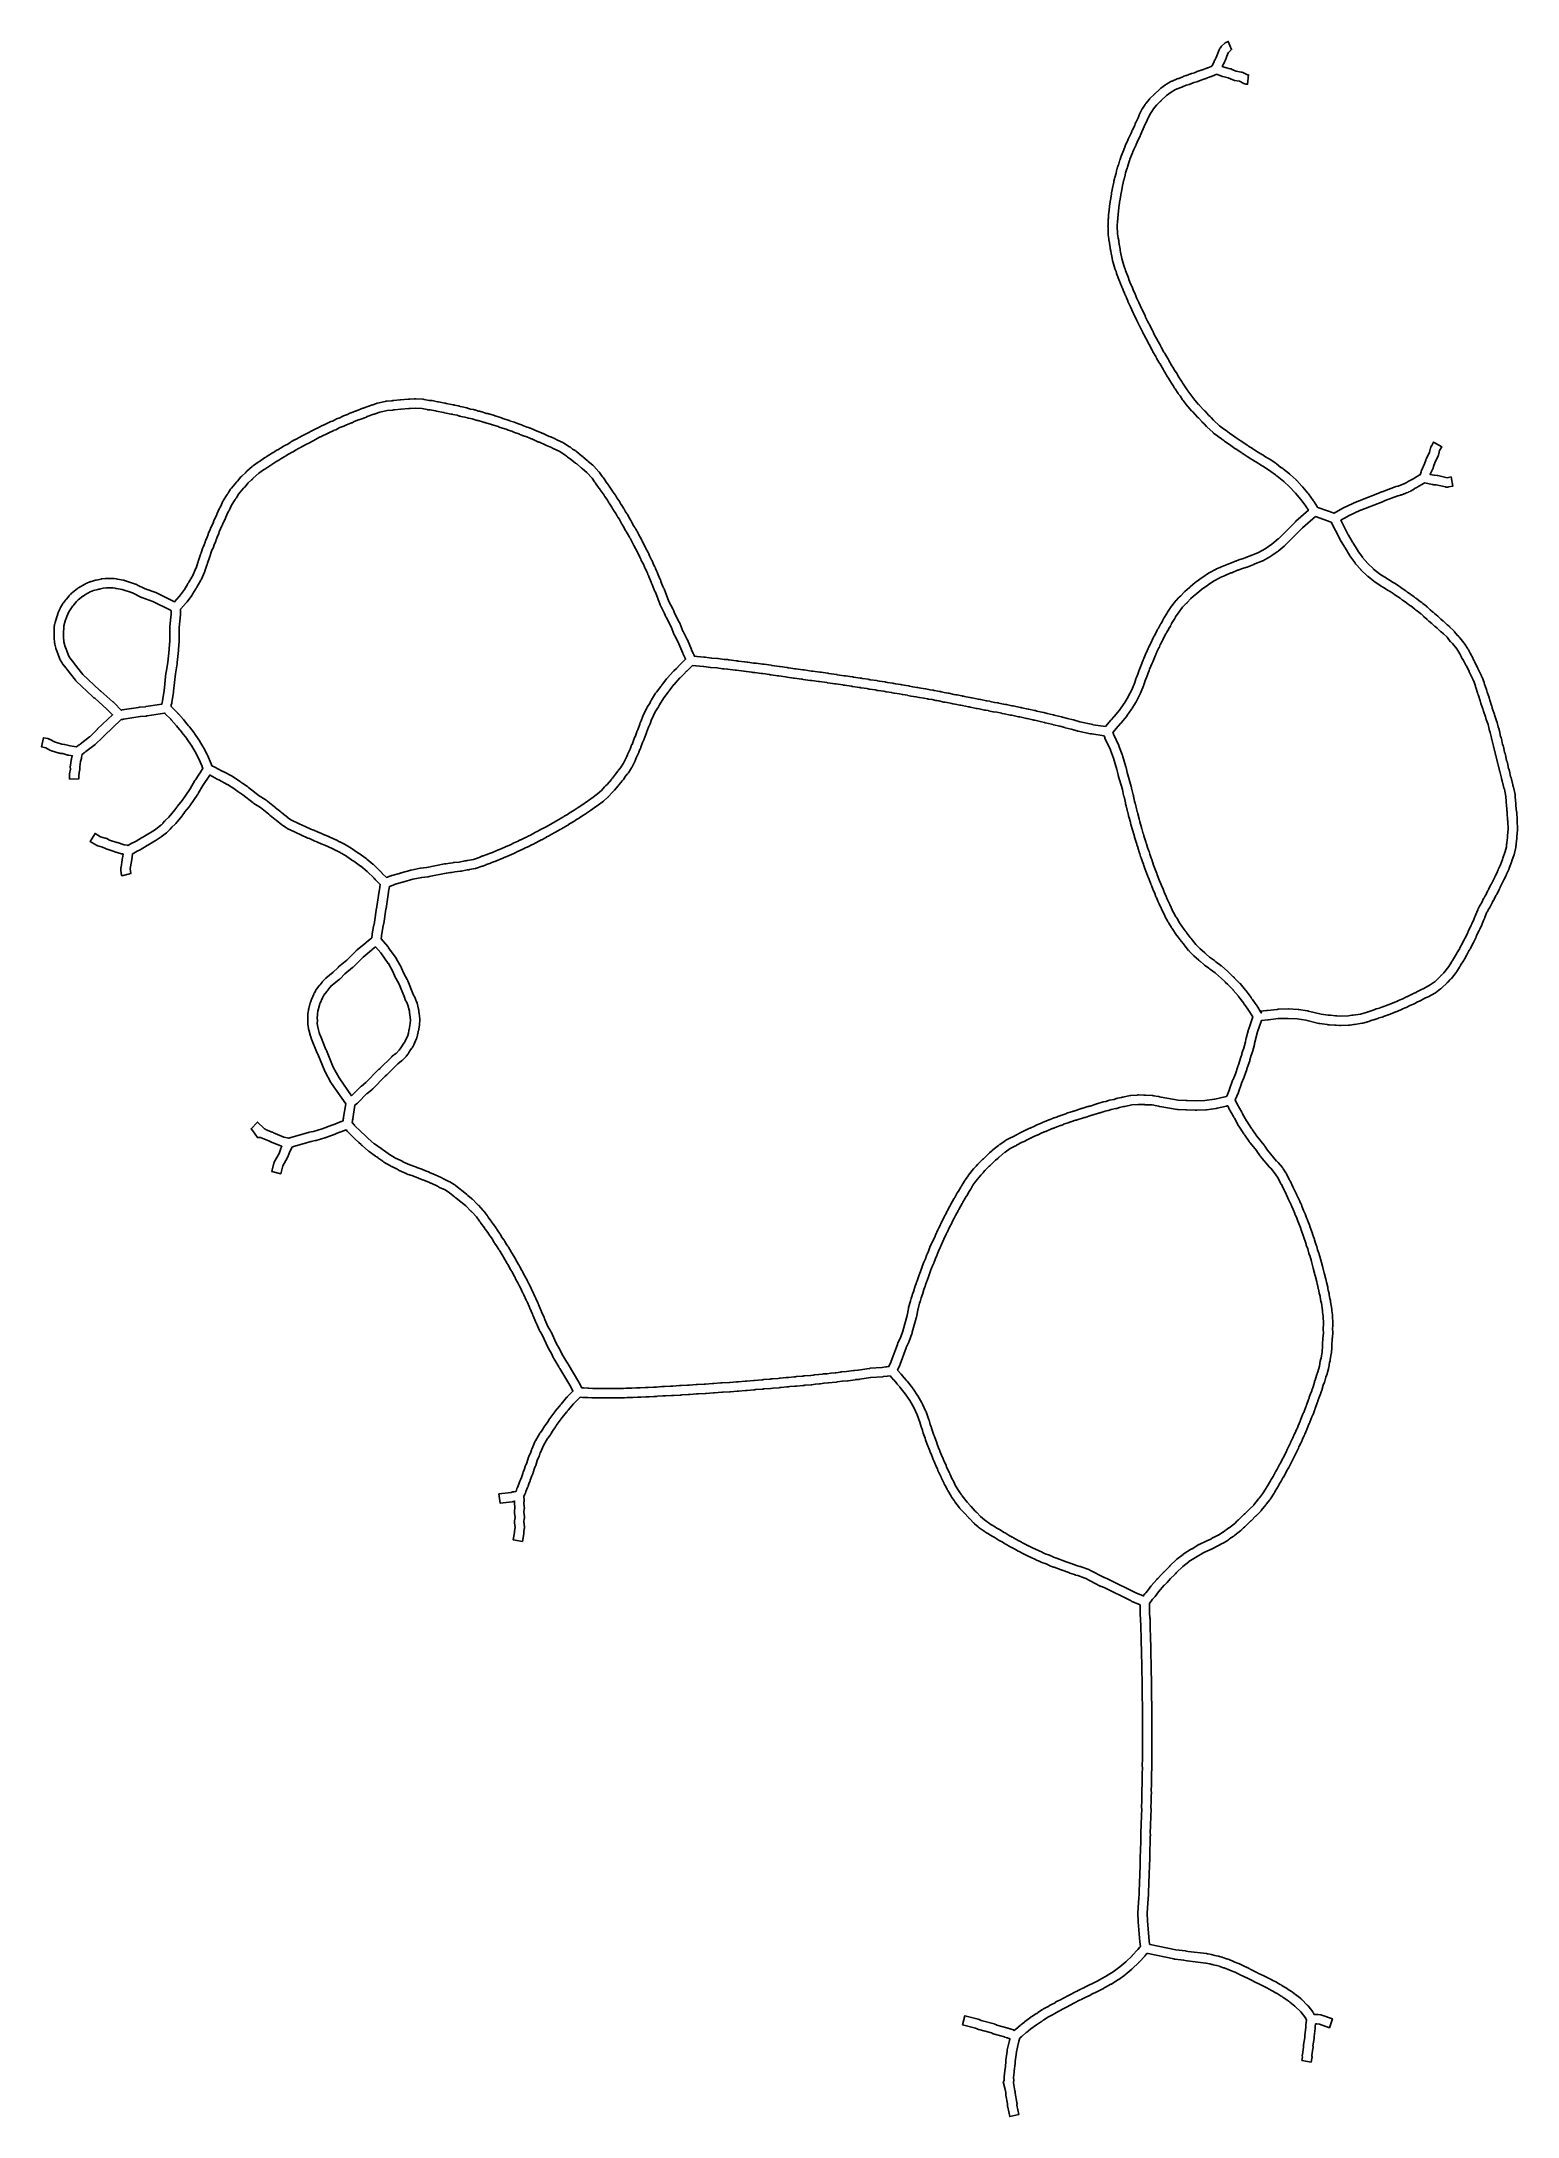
# Model space of a CAD drawing. Extents: x 20 to 287, y 1581 to 1957.
import ezdxf

# ---------------------------------------------------------------- set-up
doc = ezdxf.new("R2010")
doc.units = 0
doc.layers.get('0').update_dxf_attribs({"linetype": 'CONTINUOUS'})

msp = doc.modelspace()

# ---------------------------------------------------------------- linework, layer by layer
at = {"color": 7}
for points in [[(234.365847, 1957.185582), (233.774309, 1956.9396), (233.141775, 1956.336352), (233.018769, 1956.189926), (232.872344, 1955.961516), (232.854652, 1955.943824), (232.831262, 1955.902832), (232.79027, 1955.83842), (232.784272, 1955.826725), (232.772578, 1955.797338), (232.714013, 1955.650913), (232.175186, 1954.262849), (231.917479, 1953.811877), (231.888092, 1953.765008), (231.8704, 1953.741618), (231.858705, 1953.718228), (231.805988, 1953.612794), (231.788296, 1953.565925), (231.466171, 1952.757687), (231.308051, 1952.675703), (231.290358, 1952.664008), (230.646112, 1952.406301), (230.622723, 1952.394606), (230.488022, 1952.359462), (230.44703, 1952.347767), (230.406038, 1952.336072), (230.347473, 1952.312682), (230.283062, 1952.283295), (229.691523, 1952.037313), (229.662136, 1952.031316), (229.070598, 1951.86147), (229.029606, 1951.849776), (228.988614, 1951.838081), (228.947622, 1951.826386), (228.935927, 1951.820388), (228.871515, 1951.791001), (228.250695, 1951.527447), (227.741153, 1951.386899), (227.659169, 1951.363509), (227.618177, 1951.351814), (227.577185, 1951.340119), (227.56549, 1951.334122), (227.501078, 1951.304735), (226.786546, 1951.011883), (226.768854, 1951.005886), (226.335451, 1950.888757), (226.288581, 1950.877063), (226.247589, 1950.865368), (226.212445, 1950.847676), (226.194753, 1950.841678), (226.188755, 1950.835681), (226.112619, 1950.806294), (225.403946, 1950.513442), (225.339534, 1950.49575), (225.298542, 1950.484055), (225.25755, 1950.47236), (225.198986, 1950.448971), (225.140422, 1950.425581), (225.134424, 1950.425581), (224.179766, 1950.02732), (224.144622, 1950.015625), (224.10363, 1949.997933), (224.050913, 1949.968546), (223.992349, 1949.933401), (223.184108, 1949.47657), (223.148963, 1949.458877), (223.137268, 1949.45288), (223.107881, 1949.435188), (223.078494, 1949.411798), (223.060802, 1949.400103), (223.008085, 1949.359111), (222.141276, 1948.714862), (222.106132, 1948.691472), (222.070987, 1948.668082), (222.0416, 1948.638695), (222.029905, 1948.627001), (221.983036, 1948.580131), (221.010806, 1947.654755), (220.981419, 1947.631366), (220.975421, 1947.631366), (220.946034, 1947.601979), (220.934339, 1947.590284), (220.869928, 1947.525872), (220.225679, 1946.905049), (220.190534, 1946.875661), (220.167144, 1946.846274), (220.132, 1946.81113), (220.126002, 1946.799435), (220.073285, 1946.729146), (219.42318, 1945.944336), (219.393793, 1945.909192), (219.393793, 1945.903194), (219.370403, 1945.879805), (219.347013, 1945.838813), (219.341016, 1945.832815), (219.300024, 1945.768404), (218.843196, 1945.059731), (218.819806, 1945.024586), (218.808111, 1945.006894), (218.802114, 1944.995199), (218.790419, 1944.971809), (218.731854, 1944.860528), (218.725857, 1944.842836), (218.257313, 1943.905747), (218.245618, 1943.888055), (218.222228, 1943.835338), (218.204536, 1943.800194), (218.186844, 1943.759202), (218.186844, 1943.753204), (218.157457, 1943.67122), (218.052023, 1943.390094), (217.630333, 1942.535001), (217.618638, 1942.517309), (217.595248, 1942.464592), (217.583554, 1942.441203), (217.530837, 1942.300654), (217.425403, 1942.019528), (217.419406, 1942.01353), (217.003575, 1941.158438), (216.962583, 1941.070576), (216.927439, 1940.99444), (216.898052, 1940.912456), (216.769198, 1940.572762), (216.347511, 1939.723526), (216.318124, 1939.664961), (216.288737, 1939.588825), (216.25935, 1939.506841), (216.124649, 1939.167147), (215.720529, 1938.34134), (215.691142, 1938.271051), (215.679447, 1938.241663), (215.497876, 1937.761406), (215.491879, 1937.749711), (215.480184, 1937.726322), (215.474187, 1937.708629), (215.468189, 1937.690937), (215.433045, 1937.597228), (214.976213, 1936.414152), (214.952824, 1936.34974), (214.923437, 1936.250184), (214.917439, 1936.232492), (214.765166, 1935.840087), (214.741776, 1935.775675), (214.46065, 1934.809301), (214.454652, 1934.791609), (214.384363, 1934.610039), (214.354976, 1934.53975), (214.354976, 1934.533752), (214.348979, 1934.51606), (214.331287, 1934.475068), (214.331287, 1934.463373), (214.179013, 1933.936262), (214.155624, 1933.860125), (214.137931, 1933.807408), (214.137931, 1933.795714), (214.120239, 1933.696157), (214.044103, 1933.344751), (214.044103, 1933.338753), (213.82154, 1932.559797), (213.798151, 1932.483661), (213.780458, 1932.430944), (213.780458, 1932.419249), (213.762766, 1932.319693), (213.669057, 1931.880433), (213.669057, 1931.874436), (213.657362, 1931.821719), (213.657362, 1931.815722), (213.645668, 1931.763005), (213.63967, 1931.72786), (213.63967, 1931.716166), (213.364391, 1930.410098), (213.364391, 1930.404101), (213.358394, 1930.380711), (213.352396, 1930.345566), (213.340702, 1930.298697), (213.235268, 1929.789155), (213.217576, 1929.718866), (213.217576, 1929.707171), (213.199883, 1929.57247), (213.199883, 1929.54908), (213.112022, 1928.869689), (213.100327, 1928.805278), (213.012466, 1928.377731), (213.006468, 1928.360039), (212.994773, 1928.283903), (212.983079, 1928.213613), (212.971384, 1928.131629), (212.971384, 1928.113937), (212.883522, 1927.411121), (212.877525, 1927.381734), (212.871528, 1927.340742), (212.871528, 1927.329047), (212.871528, 1927.323049), (212.871528, 1927.305357), (212.86553, 1927.270213), (212.86553, 1927.25252), (212.724982, 1926.145583), (212.713287, 1926.069447), (212.713287, 1926.057752), (212.713287, 1926.034362), (212.70729, 1925.999218), (212.70729, 1925.981525), (212.677903, 1925.243567), (212.671905, 1925.173278), (212.648515, 1924.985861), (212.636821, 1924.909724), (212.630823, 1924.868732), (212.630823, 1924.775023), (212.589831, 1923.843791), (212.583834, 1923.773502), (212.583834, 1923.703213), (212.589831, 1923.603657), (212.636701, 1922.344443), (212.636701, 1922.326751), (212.642698, 1922.180325), (212.736407, 1921.448224), (212.736407, 1921.430532), (212.748102, 1921.354395), (212.754099, 1921.289983), (212.760096, 1921.272291), (212.871378, 1920.739323), (212.883072, 1920.669034), (212.976781, 1919.878368), (212.976781, 1919.872371), (212.988476, 1919.807959), (213.000171, 1919.743547), (213.011866, 1919.708403), (213.105575, 1919.257428), (213.111572, 1919.228041), (213.152564, 1918.882487), (213.158561, 1918.806351), (213.170256, 1918.741939), (213.181951, 1918.683375), (213.193646, 1918.642383), (213.404484, 1917.599873), (213.410481, 1917.558881), (213.416478, 1917.529494), (213.43417, 1917.459204), (213.463558, 1917.365496), (213.838393, 1916.076997), (213.856085, 1916.012586), (214.043503, 1915.526472), (214.0495, 1915.514777), (214.131484, 1915.216078), (214.154874, 1915.151667), (214.664416, 1913.816314), (214.687806, 1913.746025), (214.717193, 1913.681613), (214.734885, 1913.646468), (214.775877, 1913.564484), (214.799267, 1913.50592), (215.092119, 1912.732821), (215.092119, 1912.726823), (215.121506, 1912.650687), (215.144895, 1912.592122), (215.191765, 1912.498414), (215.344038, 1912.176289), (215.344038, 1912.170292), (215.549028, 1911.637324), (215.578415, 1911.561187), (215.601805, 1911.502623), (215.636949, 1911.432334), (215.648644, 1911.408944), (215.929771, 1910.799836), (215.935768, 1910.788141), (216.164178, 1910.196603), (216.170175, 1910.178911), (216.193565, 1910.120347), (216.20526, 1910.096957), (216.533244, 1909.405853), (216.539241, 1909.388161), (216.556933, 1909.347169), (216.592078, 1909.25346), (216.638947, 1909.159751), (217.160202, 1908.041102), (217.1662, 1908.029407), (217.183892, 1907.982537), (217.189889, 1907.97654), (217.207582, 1907.941395), (217.746406, 1906.787604), (217.810818, 1906.658751), (217.822513, 1906.635361), (217.82851, 1906.629363), (217.840205, 1906.605974), (217.857897, 1906.570829), (218.162449, 1905.914867), (218.168447, 1905.903172), (218.203591, 1905.832883), (218.232978, 1905.774319), (218.285695, 1905.68061), (218.531677, 1905.235494), (218.537675, 1905.229497), (218.877372, 1904.491539), (218.906759, 1904.438822), (218.924451, 1904.403678), (219.182158, 1903.952706), (219.211545, 1903.894141), (219.410687, 1903.472452), (219.440074, 1903.402162), (219.469462, 1903.343598), (219.481156, 1903.325906), (219.902846, 1902.570379), (219.908844, 1902.564381), (219.990828, 1902.382811), (220.014217, 1902.330094), (220.59404, 1901.305153), (220.59404, 1901.299156), (220.705321, 1901.064869), (220.734708, 1901.012152), (221.226681, 1900.139487), (221.226681, 1900.13349), (221.267673, 1900.0632), (221.29706, 1900.010484), (221.32045, 1899.969492), (221.379014, 1899.88163), (221.390709, 1899.869935), (221.876826, 1899.00313), (221.876826, 1898.997133), (221.917818, 1898.926843), (221.947205, 1898.874127), (221.9589, 1898.856434), (222.134592, 1898.587033), (222.632422, 1897.708511), (222.632422, 1897.702514), (222.673414, 1897.632225), (222.702801, 1897.573661), (222.714496, 1897.555968), (222.878494, 1897.315834), (223.130323, 1896.870715), (223.165468, 1896.800426), (223.200612, 1896.741862), (223.259177, 1896.659878), (223.651581, 1896.068339), (223.686726, 1896.009775), (223.891716, 1895.640796), (223.92686, 1895.570507), (223.962005, 1895.51779), (223.9737, 1895.500098), (224.459816, 1894.762143), (224.653082, 1894.422446), (224.688226, 1894.352157), (224.723371, 1894.29944), (224.735066, 1894.281748), (225.273893, 1893.467653), (225.314885, 1893.414936), (225.631153, 1893.004959), (226.099697, 1892.302143), (226.140689, 1892.237731), (226.175834, 1892.185015), (226.205221, 1892.14987), (226.937323, 1891.218638), (226.960712, 1891.189251), (226.984102, 1891.154106), (226.984102, 1891.148109), (227.007492, 1891.118722), (227.060209, 1891.066005), (227.73374, 1890.333903), (227.786457, 1890.275339), (227.833326, 1890.22847), (227.868471, 1890.193325), (227.880166, 1890.187328), (227.897858, 1890.169635), (227.909553, 1890.157941), (227.927245, 1890.140248), (228.805763, 1889.173875), (228.811761, 1889.173875), (228.83515, 1889.150485), (228.852843, 1889.127095), (228.870535, 1889.1154), (228.946671, 1889.039264), (228.952669, 1889.033266), (229.550063, 1888.383161), (229.60278, 1888.324597), (229.64965, 1888.277727), (229.667342, 1888.260035), (229.942621, 1888.008205), (229.989491, 1887.961336), (230.42875, 1887.481079), (230.481467, 1887.422515), (230.528336, 1887.375645), (230.540031, 1887.36395), (230.546028, 1887.357953), (231.559256, 1886.415005), (231.565254, 1886.409008), (231.623818, 1886.356291), (231.676535, 1886.309421), (231.68823, 1886.297726), (231.705922, 1886.286032), (232.449736, 1885.694493), (232.455734, 1885.688496), (232.461731, 1885.682499), (232.5086, 1885.647354), (233.164562, 1885.208095), (233.223127, 1885.167103), (233.545248, 1884.909396), (233.603813, 1884.862527), (233.656529, 1884.821535), (233.674222, 1884.80984), (234.488319, 1884.265159), (234.746026, 1884.060169), (234.752023, 1884.054172), (234.80474, 1884.01318), (234.822433, 1884.001485), (235.548675, 1883.515371), (235.665803, 1883.439235), (235.759512, 1883.386518), (235.771207, 1883.38052), (235.777204, 1883.374523), (236.796289, 1882.689279), (236.860701, 1882.642409), (236.919265, 1882.607265), (236.954409, 1882.589573), (237.077415, 1882.513436), (237.083413, 1882.513436), (237.762801, 1882.056605), (237.827212, 1882.009735), (237.83321, 1882.003738), (237.897621, 1881.962746), (237.909316, 1881.956748), (238.348575, 1881.704919), (238.758552, 1881.42964), (238.881558, 1881.347656), (238.910945, 1881.329964), (239.625475, 1880.919987), (240.035452, 1880.644708), (240.158458, 1880.562724), (240.187845, 1880.545031), (240.896518, 1880.135054), (240.902515, 1880.135054), (242.091445, 1879.332673), (242.097442, 1879.326675), (242.899824, 1878.688283), (242.946693, 1878.658895), (243.04625, 1878.594484), (243.233667, 1878.459783), (243.239665, 1878.453785), (244.422741, 1877.510838), (244.440434, 1877.499143), (245.465375, 1876.550341), (245.506367, 1876.509349), (246.502022, 1875.460983), (246.537167, 1875.419991), (247.485968, 1874.272056), (247.515355, 1874.231064), (248.440728, 1872.954281), (248.45842, 1872.930891), (248.862538, 1872.298355), (246.625241, 1870.342182), (246.508113, 1870.219176), (243.433293, 1867.126784), (243.409903, 1867.103394), (242.244399, 1866.137023), (241.037897, 1865.317069), (239.860679, 1864.67868), (239.83729, 1864.666985), (238.507793, 1864.122304), (238.496099, 1864.122304), (238.478406, 1864.116307), (238.472409, 1864.110309), (238.419692, 1864.092617), (237.119484, 1863.565505), (236.481091, 1863.383935), (236.410802, 1863.366243), (236.358085, 1863.354548), (236.252652, 1863.307679), (235.748969, 1863.102689), (235.713824, 1863.090994), (235.625963, 1863.067604), (235.60827, 1863.061607), (235.555554, 1863.043914), (235.508684, 1863.03222), (235.397403, 1862.98535), (235.391406, 1862.979353), (234.348895, 1862.557663), (234.337201, 1862.557663), (234.319508, 1862.551666), (234.296119, 1862.545668), (234.266732, 1862.533973), (234.266732, 1862.527976), (234.260734, 1862.527976), (234.208017, 1862.504586), (234.190325, 1862.498589), (233.288378, 1862.135466), (233.241509, 1862.117774), (233.194639, 1862.094384), (233.165252, 1862.08269), (233.159255, 1862.076692), (233.077271, 1862.0357), (232.889853, 1861.930266), (232.866463, 1861.924269), (232.251499, 1861.67244), (232.20463, 1861.654747), (232.175243, 1861.637055), (232.128373, 1861.619363), (232.122376, 1861.613366), (232.052087, 1861.572374), (230.921721, 1860.969122), (230.910026, 1860.963125), (230.869034, 1860.939735), (230.792898, 1860.898743), (230.7869, 1860.892746), (230.780903, 1860.886749), (229.779388, 1860.201502), (229.77339, 1860.195504), (229.755698, 1860.183809), (229.732308, 1860.166117), (229.726311, 1860.16012), (229.702921, 1860.142427), (229.696924, 1860.142427), (229.661779, 1860.11304), (229.655782, 1860.107043), (228.578127, 1859.363229), (228.496143, 1859.304664), (228.455151, 1859.275277), (228.425764, 1859.251887), (228.3672, 1859.199171), (227.471109, 1858.420215), (227.441722, 1858.402522), (227.42403, 1858.390828), (227.412335, 1858.379133), (227.353771, 1858.338141), (226.527963, 1857.617755), (226.481094, 1857.58261), (226.463402, 1857.564918), (226.42241, 1857.523926), (226.42241, 1857.517929), (226.357998, 1857.44764), (225.760603, 1856.815106), (225.754606, 1856.809109), (225.479327, 1856.563127), (225.461635, 1856.551432), (225.420643, 1856.51044), (225.397253, 1856.492748), (225.356261, 1856.451756), (224.901253, 1855.974162), (224.860261, 1855.93317), (224.801696, 1855.868758), (223.917319, 1854.70911), (223.876327, 1854.656393), (223.829457, 1854.591981), (223.829457, 1854.585984), (223.384342, 1853.871455), (223.349197, 1853.818738), (223.308205, 1853.748449), (223.290513, 1853.713304), (223.249521, 1853.625443), (223.243523, 1853.619445), (222.69884, 1852.735068), (222.657848, 1852.676504), (222.622703, 1852.612092), (222.581711, 1852.52423), (222.47043, 1852.307516), (222.435285, 1852.243104), (222.130733, 1851.751131), (222.124736, 1851.745133), (222.089981, 1851.686989), (222.060594, 1851.64012), (222.054597, 1851.622427), (222.013605, 1851.534566), (221.726631, 1850.978169), (221.691486, 1850.913757), (221.621197, 1850.814201), (221.603505, 1850.779057), (221.585812, 1850.74967), (221.579815, 1850.737975), (221.562123, 1850.714585), (221.550428, 1850.685198), (221.509436, 1850.597336), (220.982321, 1849.572395), (220.976324, 1849.560701), (220.964629, 1849.543008), (220.929485, 1849.484444), (220.89434, 1849.420032), (220.847501, 1849.332171), (220.847501, 1849.326174), (220.578099, 1848.804915), (220.542954, 1848.740504), (220.542954, 1848.734506), (220.513567, 1848.675942), (220.50757, 1848.65825), (220.331877, 1848.207278), (220.30249, 1848.142866), (219.945224, 1847.445909), (219.939226, 1847.439912), (219.904082, 1847.369623), (219.874695, 1847.311058), (219.868697, 1847.293366), (219.687127, 1846.842394), (219.65774, 1846.777952), (219.564031, 1846.596382), (219.528886, 1846.53197), (219.528886, 1846.525973), (219.499499, 1846.467409), (219.464355, 1846.3737), (219.077807, 1845.430752), (219.066112, 1845.401365), (219.042722, 1845.360373), (219.013335, 1845.301809), (219.007337, 1845.284116), (218.97795, 1845.20798), (218.521119, 1844.095186), (218.521119, 1844.089189), (218.503427, 1844.054044), (218.497429, 1844.036352), (218.497429, 1844.030355), (218.479737, 1843.965913), (218.47374, 1843.942523), (218.22191, 1843.333416), (218.186766, 1843.257279), (218.186766, 1843.251282), (218.169074, 1843.216137), (218.163076, 1843.198445), (218.157079, 1843.18675), (218.157079, 1843.175055), (217.981386, 1842.618659), (217.975389, 1842.600966), (217.700109, 1841.921579), (217.670722, 1841.85129), (217.65303, 1841.798573), (217.647033, 1841.786878), (217.641035, 1841.775183), (217.641035, 1841.769186), (217.436045, 1841.136652), (217.436045, 1841.130655), (216.891362, 1839.801159), (216.270541, 1838.565374), (216.241154, 1838.512657), (215.514912, 1837.306155), (215.479767, 1837.253438), (214.653957, 1836.087934), (214.64796, 1836.081937), (213.710871, 1834.928145), (213.687481, 1834.904756), (213.669789, 1834.887063), (213.195388, 1834.383377), (213.183693, 1834.371683), (213.154306, 1834.336538), (213.130917, 1834.307151), (212.135261, 1833.13579), (209.892105, 1833.469628), (209.83354, 1833.481323), (207.502535, 1833.996718), (206.360456, 1834.336415), (206.301892, 1834.34811), (206.278502, 1834.354107), (206.266807, 1834.354107), (205.23601, 1834.582517), (204.345776, 1834.846071), (204.339779, 1834.846071), (204.19923, 1834.887063), (204.175841, 1834.893061), (204.164146, 1834.893061), (203.10992, 1835.12147), (203.092227, 1835.127468), (202.862108, 1835.194218), (202.844416, 1835.200216), (202.727288, 1835.23536), (202.703898, 1835.241358), (202.692203, 1835.241358), (201.573553, 1835.48734), (200.993731, 1835.663033), (200.935166, 1835.674727), (199.681813, 1835.950007), (199.675815, 1835.950007), (199.470825, 1836.014448), (199.412441, 1836.025843), (199.307007, 1836.049233), (198.246925, 1836.28352), (198.229233, 1836.28352), (198.194088, 1836.289518), (198.158943, 1836.295515), (198.129556, 1836.301512), (196.993334, 1836.547494), (196.975642, 1836.553492), (196.870208, 1836.576881), (196.852516, 1836.576881), (196.834824, 1836.582879), (196.75284, 1836.588876), (196.723453, 1836.594873), (196.694066, 1836.600871), (196.658921, 1836.606868), (195.446562, 1836.87627), (195.387998, 1836.882267), (195.364608, 1836.888265), (195.288472, 1836.894262), (195.253327, 1836.900259), (195.194763, 1836.911954), (194.228389, 1837.122792), (194.216694, 1837.128789), (194.099566, 1837.152179), (194.087871, 1837.152179), (194.064481, 1837.158176), (194.035094, 1837.158176), (193.712969, 1837.205046), (193.683582, 1837.211043), (193.648438, 1837.21704), (192.822627, 1837.398611), (192.746491, 1837.416303), (192.740493, 1837.416303), (192.681929, 1837.427998), (192.658539, 1837.433995), (192.576555, 1837.439992), (192.12558, 1837.504404), (192.090436, 1837.510401), (192.061049, 1837.516399), (191.27038, 1837.692092), (191.205968, 1837.703787), (191.188276, 1837.703787), (190.649452, 1837.779923), (190.590887, 1837.791618), (189.595228, 1838.008333), (189.530817, 1838.020028), (189.126696, 1838.078592), (189.109004, 1838.078592), (187.978641, 1838.330421), (187.920077, 1838.342116), (187.896687, 1838.342116), (187.633133, 1838.377261), (187.603746, 1838.383258), (186.625659, 1838.599973), (186.549523, 1838.617665), (186.485111, 1838.62936), (186.461721, 1838.62936), (186.379737, 1838.641055), (186.198167, 1838.664445), (186.163022, 1838.670442), (186.133635, 1838.67644), (185.296112, 1838.863857), (185.219975, 1838.881549), (185.155564, 1838.893244), (185.132174, 1838.893244), (185.05019, 1838.904939), (184.763216, 1838.945931), (184.704652, 1838.957626), (183.744137, 1839.168463), (183.685573, 1839.180158), (183.662183, 1839.180158), (183.263919, 1839.238723), (183.252224, 1839.238723), (182.36199, 1839.437865), (182.355993, 1839.437865), (182.274009, 1839.455557), (182.215445, 1839.467252), (182.192055, 1839.467252), (182.104194, 1839.478947), (181.795176, 1839.522338), (181.783481, 1839.522338), (181.115807, 1839.668764), (181.104112, 1839.674761), (180.986983, 1839.698151), (180.975288, 1839.698151), (180.951898, 1839.704148), (180.869914, 1839.710146), (180.383801, 1839.780435), (180.366109, 1839.786432), (179.593009, 1839.95043), (179.528597, 1839.962125), (178.720356, 1840.079254), (178.117108, 1840.213954), (178.111111, 1840.213954), (178.052546, 1840.219952), (178.029157, 1840.225949), (177.994012, 1840.225949), (177.226769, 1840.33723), (177.168205, 1840.348925), (176.717233, 1840.448481), (176.576684, 1840.477869), (176.553295, 1840.483866), (176.471311, 1840.489863), (175.709927, 1840.601144), (175.241383, 1840.700701), (175.106682, 1840.730088), (175.100685, 1840.730088), (175.077295, 1840.736085), (175.04215, 1840.736085), (174.187058, 1840.859091), (174.128493, 1840.870786), (173.841519, 1840.935198), (173.759535, 1840.95289), (173.695124, 1840.964585), (173.677431, 1840.964585), (173.58957, 1840.97628), (172.658338, 1841.110981), (172.646643, 1841.110981), (172.359669, 1841.175422), (172.224968, 1841.204809), (172.218971, 1841.204809), (172.195581, 1841.210807), (172.160437, 1841.210807), (171.229204, 1841.345508), (171.19406, 1841.351505), (171.164673, 1841.357502), (170.80155, 1841.439486), (170.737138, 1841.451181), (169.606776, 1841.609302), (169.548211, 1841.620997), (169.395938, 1841.650384), (169.372549, 1841.656381), (169.272992, 1841.679771), (169.2553, 1841.679771), (169.190888, 1841.691466), (169.149896, 1841.691466), (168.124955, 1841.837891), (168.095568, 1841.843889), (168.060424, 1841.849886), (168.037034, 1841.855884), (167.996042, 1841.867578), (167.919905, 1841.885271), (167.913908, 1841.885271), (167.855344, 1841.896965), (167.790932, 1841.90866), (167.74994, 1841.90866), (166.584436, 1842.078506), (166.578438, 1842.078506), (166.519874, 1842.090201), (166.513877, 1842.090201), (166.385023, 1842.119588), (166.379026, 1842.119588), (166.355636, 1842.125585), (166.273652, 1842.131582), (165.073006, 1842.307275), (165.061312, 1842.307275), (165.037922, 1842.313273), (164.903221, 1842.34266), (164.897224, 1842.34266), (164.873834, 1842.348657), (164.838689, 1842.348657), (163.567763, 1842.530227), (163.538376, 1842.536225), (163.508989, 1842.542222), (163.473845, 1842.553917), (163.409433, 1842.565612), (163.391741, 1842.565612), (162.068104, 1842.75303), (162.027112, 1842.759027), (162.027112, 1842.765024), (161.991967, 1842.771022), (161.928902, 1842.778782), (161.905512, 1842.778782), (161.823528, 1842.790477), (160.640452, 1842.960323), (160.564315, 1842.972017), (160.546623, 1842.972017), (160.499783, 1842.978015), (160.476394, 1842.978015), (160.441249, 1842.984012), (159.146897, 1843.17143), (159.082486, 1843.177427), (159.059096, 1843.177427), (158.889251, 1843.189122), (157.583183, 1843.37654), (157.524619, 1843.382537), (157.501229, 1843.382537), (157.372376, 1843.394232), (157.348986, 1843.394232), (156.089773, 1843.575802), (156.001911, 1843.587497), (155.966767, 1843.593495), (155.955072, 1843.593495), (155.919927, 1843.599492), (155.89054, 1843.599492), (154.777747, 1843.757643), (154.666466, 1843.781032), (154.525917, 1843.810419), (154.502528, 1843.816417), (154.467383, 1843.816417), (153.266737, 1843.986262), (153.23735, 1843.99226), (153.207963, 1843.998257), (153.201966, 1843.998257), (153.143401, 1844.015949), (153.07899, 1844.027644), (153.061297, 1844.027644), (151.761086, 1844.215062), (151.702522, 1844.221059), (151.679132, 1844.221059), (151.597148, 1844.227056), (150.361361, 1844.402749), (150.279377, 1844.414444), (150.214965, 1844.420441), (150.191575, 1844.420441), (150.080294, 1844.432136), (150.056905, 1844.432136), (148.873828, 1844.601982), (148.727402, 1844.619674), (148.645418, 1844.625671), (148.622029, 1844.625671), (148.446336, 1844.637366), (148.387771, 1844.643364), (147.386259, 1844.789789), (147.304275, 1844.801484), (147.239863, 1844.807482), (147.222171, 1844.807482), (146.870764, 1844.830871), (146.806353, 1844.836869), (145.652564, 1845.000867), (145.512016, 1845.018559), (145.447604, 1845.024556), (145.318751, 1845.036251), (145.301059, 1845.036251), (143.989135, 1845.223669), (143.848586, 1845.241361), (143.760725, 1845.247358), (143.737335, 1845.247358), (143.122371, 1845.28835), (143.104679, 1845.28835), (141.986029, 1845.452348), (141.927465, 1845.458346), (141.904075, 1845.458346), (140.861562, 1845.528635), (140.802998, 1845.534632), (139.678491, 1845.692753), (139.537943, 1845.710445), (139.455959, 1845.716442), (139.426572, 1845.716442), (138.2025, 1845.804304), (138.143936, 1845.810301), (137.722246, 1845.868866), (137.581698, 1846.202703), (137.558308, 1846.25542), (137.546613, 1846.27881), (137.505621, 1846.354946), (137.160068, 1847.057763), (137.160068, 1847.06376), (136.440093, 1848.823003), (136.434096, 1848.834698), (136.422401, 1848.864085), (136.410706, 1848.887475), (136.404709, 1848.89917), (135.655038, 1850.35166), (135.643343, 1850.386805), (135.063521, 1851.827579), (135.057523, 1851.850969), (135.010684, 1851.96225), (135.004687, 1851.979942), (134.998689, 1851.98594), (134.986994, 1852.009329), (134.957607, 1852.056199), (134.125943, 1853.637537), (133.909228, 1854.193933), (133.897534, 1854.234925), (133.868147, 1854.311062), (133.850454, 1854.352054), (133.832762, 1854.393046), (133.826765, 1854.404741), (133.797378, 1854.463305), (133.79138, 1854.475), (133.09442, 1855.775208), (132.227612, 1858.076931), (132.215917, 1858.112076), (132.192527, 1858.17064), (132.18653, 1858.19403), (132.168838, 1858.21742), (132.145448, 1858.264289), (132.133753, 1858.281981), (132.0049, 1858.516268), (131.659349, 1859.429928), (131.653352, 1859.441623), (131.618207, 1859.541179), (131.606513, 1859.582171), (131.58882, 1859.623163), (131.577125, 1859.640856), (131.559433, 1859.670243), (131.547738, 1859.693633), (131.43061, 1859.910347), (131.055774, 1860.900147), (131.044079, 1860.935291), (131.026387, 1860.982161), (131.008695, 1861.017305), (130.997, 1861.034998), (130.985305, 1861.058387), (130.967613, 1861.087774), (130.83876, 1861.339604), (130.827065, 1861.362994), (130.680639, 1861.749545), (130.668944, 1861.784689), (130.639557, 1861.866673), (130.598565, 1861.96623), (130.569178, 1862.024794), (130.563181, 1862.036489), (130.241056, 1862.628027), (130.235059, 1862.651417), (130.047641, 1863.13753), (130.041644, 1863.155223), (130.023951, 1863.196215), (130.006259, 1863.237207), (129.988567, 1863.272351), (129.98257, 1863.290043), (129.947425, 1863.348608), (129.578446, 1864.051424), (129.437898, 1864.414547), (129.426203, 1864.455539), (129.408511, 1864.490683), (129.390818, 1864.549248), (129.338102, 1864.648804), (129.314712, 1864.678191), (128.945733, 1865.39272), (128.939735, 1865.398718), (128.928041, 1865.433862), (128.922043, 1865.445557), (128.869326, 1865.550991), (128.851634, 1865.580378), (128.254239, 1866.710743), (128.248242, 1866.728436), (128.242245, 1866.746128), (128.224552, 1866.775515), (128.224552, 1866.78721), (128.20686, 1866.822354), (128.171716, 1866.880919), (127.609463, 1867.958571), (127.603465, 1867.970265), (127.580075, 1868.011257), (127.550688, 1868.063974), (127.538993, 1868.081667), (127.527299, 1868.093361), (127.521301, 1868.099359), (127.515304, 1868.111054), (127.509307, 1868.117051), (127.503309, 1868.128746), (127.093335, 1868.895986), (127.075643, 1868.931131), (127.034651, 1869.013115), (127.016959, 1869.048259), (126.993569, 1869.089251), (126.952577, 1869.147815), (126.94658, 1869.15951), (126.753314, 1869.428912), (126.34334, 1870.213721), (126.308196, 1870.278133), (126.284806, 1870.325003), (126.267114, 1870.35439), (126.255419, 1870.366085), (126.220274, 1870.418801), (126.214277, 1870.424799), (125.997562, 1870.741067), (125.587585, 1871.525876), (125.581588, 1871.537571), (125.558198, 1871.578563), (125.505481, 1871.666425), (125.464489, 1871.719141), (125.247774, 1872.041263), (124.990068, 1872.52738), (124.972375, 1872.568372), (124.948986, 1872.603516), (124.925596, 1872.638661), (124.919599, 1872.656353), (124.878607, 1872.70907), (124.486202, 1873.271323), (124.480204, 1873.289015), (124.292787, 1873.640422), (124.228375, 1873.745856), (124.222378, 1873.763548), (124.181386, 1873.816265), (123.660131, 1874.577648), (123.484438, 1874.905632), (123.466745, 1874.940777), (123.443356, 1874.981769), (123.425664, 1875.011156), (123.413969, 1875.028848), (123.372977, 1875.081565), (122.845865, 1875.842952), (122.845865, 1875.848949), (122.822475, 1875.884094), (122.81078, 1875.895789), (122.799086, 1875.913481), (122.793088, 1875.919478), (122.787091, 1875.925476), (122.757704, 1875.966468), (122.025602, 1877.032407), (122.013907, 1877.050099), (121.990518, 1877.079486), (121.961131, 1877.120478), (121.943438, 1877.143868), (121.925746, 1877.16156), (121.915251, 1877.175654), (121.235863, 1878.15374), (121.218171, 1878.183127), (121.171301, 1878.253416), (121.153609, 1878.282804), (121.124222, 1878.323796), (121.10653, 1878.341488), (121.065538, 1878.38248), (121.047846, 1878.400172), (121.036151, 1878.411867), (120.555894, 1879.114683), (120.549896, 1879.126378), (120.532204, 1879.149768), (120.497059, 1879.19076), (120.479367, 1879.21415), (120.461675, 1879.237539), (120.420683, 1879.278531), (119.518736, 1880.262474), (119.477744, 1880.309344), (119.448357, 1880.344488), (119.407365, 1880.391358), (119.360525, 1880.426502), (119.319533, 1880.461647), (119.313536, 1880.467644), (118.505298, 1881.135319), (118.493603, 1881.147014), (118.440886, 1881.211426), (118.399894, 1881.252418), (118.358902, 1881.287562), (118.31791, 1881.322707), (118.311913, 1881.328704), (117.509531, 1881.984666), (117.486141, 1882.008056), (117.380708, 1882.095917), (117.369013, 1882.101915), (117.357318, 1882.11361), (117.327931, 1882.131302), (117.286939, 1882.160689), (117.275244, 1882.166686), (117.269247, 1882.172684), (116.343871, 1882.934067), (116.314484, 1882.963454), (116.279339, 1882.992842), (116.261647, 1883.004536), (116.191358, 1883.057253), (116.179663, 1883.063251), (116.161971, 1883.074945), (116.120979, 1883.104333), (116.097589, 1883.116027), (115.664186, 1883.385429), (115.353775, 1883.637259), (115.306905, 1883.678251), (115.289213, 1883.695943), (115.265823, 1883.713635), (115.201412, 1883.760474), (115.178022, 1883.772169), (115.172024, 1883.778167), (115.125155, 1883.807554), (114.076788, 1884.457656), (114.053399, 1884.475349), (114.006529, 1884.498738), (113.977142, 1884.516431), (113.953752, 1884.528125), (113.901035, 1884.551515), (112.899523, 1884.996634), (112.782395, 1885.066923), (112.717983, 1885.107915), (112.711986, 1885.113912), (112.682598, 1885.131604), (112.641606, 1885.154994), (112.606462, 1885.172686), (112.58877, 1885.184381), (112.530205, 1885.207771), (111.700985, 1885.574309), (111.665841, 1885.592001), (111.624849, 1885.615391), (111.589704, 1885.627086), (111.566315, 1885.638781), (111.490178, 1885.668168), (111.455033, 1885.679863), (111.431644, 1885.68586), (110.32471, 1886.183687), (110.289565, 1886.201379), (110.248573, 1886.219071), (110.207581, 1886.230766), (110.189889, 1886.236763), (110.125477, 1886.254455), (110.020044, 1886.2896), (110.008349, 1886.295597), (108.965838, 1886.764142), (108.84871, 1886.816859), (108.837015, 1886.816859), (108.766726, 1886.840248), (108.760728, 1886.840248), (108.672867, 1886.869635), (108.052047, 1887.144914), (108.005177, 1887.168304), (107.970033, 1887.185996), (107.929041, 1887.197691), (107.911348, 1887.203689), (107.846937, 1887.221381), (107.267111, 1887.402951), (106.646291, 1887.67823), (106.599421, 1887.70162), (106.564277, 1887.719312), (106.558279, 1887.719312), (106.441151, 1887.760304), (106.423459, 1887.760304), (105.867065, 1887.935997), (105.386805, 1888.152712), (105.37511, 1888.158709), (105.334118, 1888.176402), (105.298973, 1888.194094), (105.252104, 1888.211786), (105.240409, 1888.211786), (105.17012, 1888.235176), (105.164123, 1888.235176), (104.443737, 1888.463585), (104.338303, 1888.510455), (104.314913, 1888.52215), (104.291524, 1888.533845), (104.256379, 1888.545539), (104.238687, 1888.551537), (104.197695, 1888.569229), (103.020478, 1888.938208), (102.915044, 1888.985078), (102.891654, 1888.996772), (102.868265, 1889.008467), (102.83312, 1889.020162), (102.815428, 1889.026159), (102.774436, 1889.043852), (101.64993, 1889.395261), (101.60306, 1889.412954), (101.567916, 1889.418951), (101.550223, 1889.424948), (101.532531, 1889.430946), (101.520836, 1889.430946), (101.509141, 1889.436943), (101.503144, 1889.436943), (100.513345, 1889.747352), (100.489955, 1889.759047), (100.443085, 1889.770742), (100.390369, 1889.788434), (100.360982, 1889.794431), (100.349287, 1889.794431), (100.3199, 1889.800429), (100.278908, 1889.806426), (100.079765, 1889.847418), (99.048968, 1890.169542), (99.002098, 1890.187235), (98.966954, 1890.19893), (98.949261, 1890.204927), (98.908269, 1890.210924), (98.878882, 1890.216922), (98.83789, 1890.222919), (98.6329, 1890.263911), (97.930084, 1890.486473), (97.894939, 1890.498168), (97.84807, 1890.509863), (97.836375, 1890.509863), (97.80123, 1890.51586), (97.766086, 1890.521858), (97.174548, 1890.633139), (96.629864, 1890.808832), (96.536155, 1890.832221), (95.675206, 1891.002067), (95.669209, 1891.002067), (95.294373, 1891.119195), (95.241656, 1891.136888), (95.212269, 1891.148583), (95.171277, 1891.160277), (95.007279, 1891.201269), (94.269321, 1891.341818), (94.175612, 1891.371205), (94.163917, 1891.371205), (94.093628, 1891.388897), (94.081933, 1891.394894), (94.011644, 1891.406589), (92.787573, 1891.640876), (92.746581, 1891.652571), (92.664597, 1891.675961), (92.541591, 1891.693653), (91.352661, 1891.922063), (91.264799, 1891.939755), (91.253105, 1891.945753), (91.247107, 1891.945753), (91.229415, 1891.95175), (90.21619, 1892.150892), (90.204495, 1892.150892), (90.122511, 1892.162587), (90.063947, 1892.168585), (90.007355, 1892.169205), (89.983966, 1892.169205), (89.714564, 1892.1809), (88.789188, 1892.356593), (88.765799, 1892.362591), (88.62525, 1892.391978), (88.595863, 1892.397975), (88.566476, 1892.397975), (87.277981, 1892.474112), (87.260289, 1892.474112), (87.230902, 1892.474112), (87.14304, 1892.474112), (87.031759, 1892.462417), (86.164951, 1892.392128), (86.123959, 1892.392128), (86.065394, 1892.398125), (86.036007, 1892.398125), (85.948146, 1892.398125), (85.918759, 1892.398125), (85.866042, 1892.392128), (84.501407, 1892.286694), (84.483715, 1892.286694), (84.454328, 1892.280697), (84.424941, 1892.280697), (84.418943, 1892.280697), (84.372074, 1892.274699), (83.270993, 1892.186838), (83.200704, 1892.18084), (83.171317, 1892.18084), (83.14193, 1892.174843), (83.001382, 1892.145456), (82.895948, 1892.122066), (82.017427, 1892.051777), (81.906145, 1892.04578), (81.818284, 1892.034085), (81.788897, 1892.028087), (81.73618, 1892.016393), (80.34812, 1891.711837), (80.318732, 1891.70584), (80.213299, 1891.670695), (80.14301, 1891.647306), (79.29963, 1891.34275), (79.293633, 1891.336753), (79.287635, 1891.336753), (79.258248, 1891.330756), (79.211379, 1891.319061), (79.176234, 1891.307366), (79.152844, 1891.301368), (79.100128, 1891.277979), (77.940483, 1890.850432), (77.911096, 1890.844435), (77.823234, 1890.809291), (77.776365, 1890.785901), (77.770367, 1890.785901), (77.735223, 1890.774206), (77.723528, 1890.768209), (77.711833, 1890.762211), (76.552185, 1890.334665), (76.528796, 1890.328668), (76.435087, 1890.293523), (76.394095, 1890.275831), (76.35895, 1890.264136), (76.341258, 1890.252441), (76.33526, 1890.252441), (76.323566, 1890.246444), (75.556325, 1889.95947), (75.491914, 1889.93608), (75.445044, 1889.918388), (75.4099, 1889.906693), (75.392208, 1889.894998), (75.327796, 1889.859853), (74.923675, 1889.654863), (74.174004, 1889.373737), (74.144617, 1889.367739), (74.103625, 1889.350047), (74.039214, 1889.326658), (74.027519, 1889.32066), (74.009827, 1889.308965), (73.951262, 1889.279578), (73.945265, 1889.279578), (73.541147, 1889.068741), (72.943753, 1888.846178), (72.914365, 1888.840181), (72.873373, 1888.822489), (72.832381, 1888.804797), (72.797237, 1888.793102), (72.779545, 1888.781407), (72.715133, 1888.746262), (72.170449, 1888.465136), (71.89517, 1888.36558), (71.854178, 1888.353885), (71.813186, 1888.336192), (71.772194, 1888.3185), (71.760499, 1888.312503), (70.811695, 1887.826386), (70.565713, 1887.732677), (70.536326, 1887.72668), (70.495334, 1887.708988), (70.419197, 1887.673843), (70.407502, 1887.667846), (70.319641, 1887.620976), (69.452832, 1887.181717), (69.446835, 1887.17572), (69.423445, 1887.169723), (69.382453, 1887.15203), (69.288744, 1887.116886), (68.228662, 1886.572205), (68.193517, 1886.554513), (68.152525, 1886.531123), (68.117381, 1886.513431), (68.105686, 1886.501736), (68.076299, 1886.478346), (68.058607, 1886.466651), (68.040914, 1886.460654), (66.963262, 1885.904257), (66.892973, 1885.869113), (66.828562, 1885.833968), (66.816867, 1885.827971), (66.805172, 1885.816276), (66.723188, 1885.763559), (66.71719, 1885.757562), (65.604397, 1885.189452), (65.563405, 1885.17176), (65.528261, 1885.14837), (65.493116, 1885.12498), (65.475424, 1885.118983), (65.34657, 1885.036999), (65.334875, 1885.025304), (64.772622, 1884.73833), (64.696486, 1884.703186), (64.661341, 1884.685493), (64.620349, 1884.662104), (64.585205, 1884.644411), (64.57351, 1884.632716), (64.514945, 1884.591724), (64.081543, 1884.298873), (63.536859, 1884.017747), (63.460722, 1883.982602), (63.425578, 1883.96491), (63.361166, 1883.929765), (63.349471, 1883.923768), (63.337776, 1883.912073), (63.26164, 1883.859356), (62.787239, 1883.543088), (62.27184, 1883.273686), (62.224971, 1883.250296), (62.189826, 1883.238602), (62.160439, 1883.220909), (62.119447, 1883.19752), (62.084303, 1883.179827), (62.06661, 1883.168133), (62.013894, 1883.132988), (61.492635, 1882.775725), (61.416499, 1882.734733), (61.340362, 1882.699588), (61.305218, 1882.681896), (61.234929, 1882.640904), (61.217236, 1882.629209), (61.16452, 1882.594065), (60.209859, 1881.949815), (60.081005, 1881.885404), (60.075008, 1881.885404), (60.063313, 1881.879406), (60.039923, 1881.867712), (60.010536, 1881.850019), (59.992844, 1881.838324), (59.969454, 1881.82663), (59.946064, 1881.808937), (59.8875, 1881.767945), (58.97384, 1881.152981), (58.950451, 1881.135289), (58.927061, 1881.123594), (58.897674, 1881.111899), (58.850804, 1881.082512), (58.827415, 1881.070817), (58.804025, 1881.053125), (58.739613, 1881.012133), (57.884521, 1880.432311), (57.872826, 1880.426313), (57.849436, 1880.408621), (57.802567, 1880.373477), (57.784874, 1880.355784), (57.761485, 1880.332395), (57.661928, 1880.238686), (56.672129, 1879.360165), (56.660434, 1879.34847), (56.642742, 1879.330777), (56.60175, 1879.289785), (56.584058, 1879.272093), (56.560668, 1879.248703), (56.537278, 1879.225314), (56.519586, 1879.195927), (56.42003, 1879.078798), (55.746498, 1878.46969), (55.723109, 1878.451998), (55.682117, 1878.411006), (55.664424, 1878.393314), (55.641035, 1878.369924), (55.611648, 1878.328932), (54.979114, 1877.567546), (54.967419, 1877.555851), (54.94403, 1877.538159), (54.926337, 1877.526464), (54.908645, 1877.508771), (54.867653, 1877.467779), (54.849961, 1877.44439), (54.826571, 1877.421), (54.803182, 1877.391613), (54.785489, 1877.373921), (53.883542, 1876.290412), (53.86585, 1876.27272), (53.830706, 1876.225851), (53.813013, 1876.202461), (53.795321, 1876.173074), (53.754329, 1876.108662), (53.373637, 1875.505411), (53.285776, 1875.39413), (53.250631, 1875.358985), (53.227242, 1875.329598), (53.209549, 1875.306208), (53.168557, 1875.259339), (53.156862, 1875.241647), (53.145168, 1875.21226), (53.11578, 1875.16539), (52.476959, 1874.136107), (52.435967, 1874.071696), (52.40658, 1874.024826), (52.38319, 1873.972109), (52.3598, 1873.919392), (51.961536, 1873.040874), (51.791691, 1872.759748), (51.773999, 1872.742055), (51.756306, 1872.706911), (51.732917, 1872.665919), (51.709527, 1872.624927), (51.70353, 1872.613232), (51.68014, 1872.554668), (51.305304, 1871.723004), (51.287612, 1871.687859), (51.26992, 1871.646867), (51.234775, 1871.553158), (51.228778, 1871.529769), (50.707523, 1870.381834), (50.689831, 1870.346689), (50.672138, 1870.305697), (50.631146, 1870.188568), (50.631146, 1870.182571), (50.619452, 1870.153184), (50.139194, 1869.104817), (50.133197, 1869.093122), (50.115505, 1869.05213), (50.097813, 1869.011138), (50.086118, 1868.970146), (50.08012, 1868.958452), (50.039128, 1868.823751), (49.740429, 1868.161932), (49.734432, 1868.150237), (49.71674, 1868.109245), (49.699048, 1868.074101), (49.687353, 1868.033109), (49.681355, 1868.015417), (49.657966, 1867.933433), (49.493968, 1867.42389), (49.195269, 1866.762072), (49.189271, 1866.750377), (49.171579, 1866.709385), (49.153887, 1866.668393), (49.112895, 1866.551265), (49.112895, 1866.533572), (48.948897, 1866.02403), (48.755632, 1865.596484), (48.743937, 1865.573094), (48.726245, 1865.526225), (48.708553, 1865.496837), (48.69086, 1865.449968), (48.69086, 1865.438273), (48.667471, 1865.362137), (48.415641, 1864.589037), (48.409644, 1864.565647), (48.403646, 1864.553952), (48.385954, 1864.518808), (48.374259, 1864.495418), (48.356567, 1864.448549), (48.333177, 1864.395832), (48.321482, 1864.372442), (48.321482, 1864.360747), (48.298093, 1864.284611), (47.946683, 1863.18939), (47.893966, 1863.072261), (47.876274, 1863.031269), (47.858582, 1862.996124), (47.84089, 1862.949255), (47.84089, 1862.93756), (47.8175, 1862.855576), (47.483662, 1861.813066), (47.477665, 1861.801371), (46.891986, 1860.483591), (46.183313, 1859.265376), (46.171618, 1859.247683), (46.072062, 1859.107135), (46.048672, 1859.083745), (46.019285, 1859.036876), (46.001593, 1859.013486), (45.925457, 1858.89048), (45.919459, 1858.878785), (45.368919, 1857.941697), (44.484544, 1856.723482), (44.437675, 1856.664917), (43.600154, 1855.721972), (40.455051, 1857.279881), (40.34377, 1857.338446), (40.302778, 1857.356138), (40.267634, 1857.37383), (40.249941, 1857.379827), (40.18553, 1857.403217), (40.179532, 1857.403217), (38.305355, 1858.059179), (38.281966, 1858.070874), (36.794337, 1858.826401), (36.724048, 1858.867393), (36.71805, 1858.867393), (36.706355, 1858.873391), (36.641914, 1858.902778), (36.630219, 1858.908775), (36.589227, 1858.926467), (36.548235, 1858.938162), (34.545207, 1859.599981), (34.533512, 1859.605978), (34.463223, 1859.62367), (34.451528, 1859.629668), (34.404659, 1859.635665), (34.369514, 1859.641662), (34.281653, 1859.653357), (33.256712, 1859.823203), (33.250715, 1859.823203), (33.244717, 1859.823203), (33.233022, 1859.8292), (33.168611, 1859.846892), (33.150918, 1859.85289), (33.068934, 1859.864584), (32.634107, 1859.933374), (32.616415, 1859.939372), (32.552003, 1859.945369), (32.487562, 1859.951366), (32.44657, 1859.951366), (31.251783, 1859.969059), (31.245786, 1859.969059), (31.222396, 1859.969059), (31.140412, 1859.969059), (31.105268, 1859.963061), (31.052551, 1859.957064), (31.046553, 1859.957064), (30.42573, 1859.87508), (30.40234, 1859.87508), (30.320356, 1859.857388), (30.285212, 1859.85139), (29.728816, 1859.699117), (29.418406, 1859.658125), (29.307128, 1859.634735), (28.53403, 1859.423898), (28.516457, 1859.417901), (28.422749, 1859.394511), (28.317327, 1859.359366), (28.264616, 1859.335977), (27.714077, 1859.107567), (27.643797, 1859.07818), (27.596942, 1859.060487), (27.567645, 1859.042795), (27.544225, 1859.0311), (27.520806, 1859.019406), (27.491508, 1859.001713), (27.485661, 1858.995716), (26.624711, 1858.497887), (26.589569, 1858.480194), (26.560272, 1858.462502), (26.536852, 1858.450807), (26.484142, 1858.415663), (26.191302, 1858.245817), (26.185455, 1858.245817), (26.167882, 1858.234122), (26.156158, 1858.228125), (26.109303, 1858.198738), (26.080006, 1858.181046), (26.062434, 1858.163353), (26.009723, 1858.122361), (25.113973, 1857.438377), (25.084676, 1857.414987), (25.072951, 1857.40899), (25.03781, 1857.379603), (24.996812, 1857.344458), (24.990964, 1857.338461), (24.949966, 1857.291591), (24.733263, 1857.074876), (24.703966, 1857.051487), (24.668825, 1857.022099), (24.645405, 1856.992712), (24.592694, 1856.939996), (24.586847, 1856.928301), (24.575122, 1856.910608), (24.534124, 1856.863739), (24.510704, 1856.834352), (24.487284, 1856.79336), (24.012894, 1856.196733), (24.001169, 1856.185038), (23.983597, 1856.173343), (23.960177, 1856.143956), (23.907466, 1856.091239), (23.901619, 1856.085242), (23.889894, 1856.06755), (23.848896, 1856.014833), (23.474061, 1855.540432), (23.456488, 1855.52274), (23.433069, 1855.487595), (23.392071, 1855.429031), (23.386223, 1855.423034), (23.374498, 1855.399644), (23.327644, 1855.323507), (22.964522, 1854.720256), (22.941102, 1854.685112), (22.911805, 1854.632395), (22.90008, 1854.614703), (22.894233, 1854.591313), (22.870813, 1854.532748), (22.548689, 1853.800647), (22.531117, 1853.765502), (22.507697, 1853.72451), (22.460843, 1853.607382), (22.454995, 1853.58969), (22.437423, 1853.525278), (22.320285, 1853.13873), (22.314438, 1853.132732), (22.30859, 1853.11504), (22.30859, 1853.109043), (22.291018, 1853.068051), (22.285171, 1853.056356), (22.279323, 1853.032966), (22.261751, 1852.974402), (21.957197, 1851.955317), (21.89863, 1851.756175), (21.892782, 1851.732785), (21.886935, 1851.674221), (21.851793, 1851.463383), (21.828374, 1851.305263), (21.828374, 1851.281873), (21.822526, 1851.188164), (21.787385, 1850.15151), (21.781537, 1850.110518), (21.781537, 1850.069526), (21.781537, 1850.034382), (21.781537, 1849.94652), (21.781537, 1849.92313), (21.787385, 1849.864566), (21.79911, 1849.759132), (21.793262, 1849.524845), (21.787415, 1849.466281), (21.787415, 1849.442891), (21.787415, 1849.407747), (21.787415, 1849.35503), (21.787415, 1849.325643), (21.787415, 1849.296256), (21.793262, 1849.237691), (21.881115, 1848.318172), (21.881115, 1848.288785), (21.886962, 1848.259398), (21.892809, 1848.218406), (21.892809, 1848.200714), (21.916229, 1848.11873), (21.939649, 1848.036746), (22.097781, 1847.322216), (22.103629, 1847.292829), (22.121201, 1847.240112), (22.127049, 1847.210725), (22.138773, 1847.181338), (22.156346, 1847.128621), (22.402331, 1846.507801), (22.402331, 1846.501804), (22.408178, 1846.478414), (22.414026, 1846.472417), (22.414026, 1846.460722), (22.419873, 1846.454724), (22.419873, 1846.448727), (22.44917, 1846.37259), (22.841576, 1845.347649), (22.894287, 1845.236368), (23.169557, 1844.750255), (23.175404, 1844.732562), (23.187129, 1844.71487), (23.222271, 1844.656306), (23.233996, 1844.644611), (23.257415, 1844.609467), (23.339411, 1844.50991), (23.960233, 1843.707529), (23.96608, 1843.695834), (23.971928, 1843.684139), (24.001225, 1843.637269), (24.01295, 1843.625575), (24.036369, 1843.59043), (24.077367, 1843.537713), (25.646991, 1841.522973), (25.664563, 1841.499583), (25.676288, 1841.487888), (25.723142, 1841.429324), (25.72899, 1841.423326), (25.764131, 1841.393939), (25.805129, 1841.352947), (28.762815, 1838.565107), (28.797956, 1838.529963), (28.821376, 1838.500576), (28.856518, 1838.471189), (28.920941, 1838.412624), (28.926789, 1838.406627), (28.991213, 1838.359758), (29.137632, 1838.248476), (31.357359, 1836.304019), (31.363356, 1836.298022), (32.364871, 1835.267224), (29.670742, 1832.701944), (29.618031, 1832.655074), (29.56532, 1832.602357), (29.506753, 1832.532068), (29.295907, 1832.297781), (29.284182, 1832.280089), (28.229957, 1831.284433), (28.218232, 1831.272738), (26.508046, 1829.943245), (26.496321, 1829.93155), (26.361614, 1829.849566), (26.31476, 1829.820179), (26.29134, 1829.802487), (26.180062, 1829.720503), (26.174215, 1829.714505), (25.828663, 1829.450951), (24.692443, 1829.614949), (23.743641, 1829.878503), (23.61462, 1829.911429), (23.204644, 1829.964146), (21.845865, 1830.36241), (21.061054, 1830.795813), (21.043482, 1830.807508), (20.908775, 1830.871949), (20.891202, 1830.883644), (20.867783, 1830.889641), (20.768217, 1830.919029), (20.756493, 1830.925026), (20.750645, 1830.925026), (20.662793, 1830.942718), (19.872124, 1831.118411), (19.509002, 1829.45508), (20.270387, 1829.291082), (21.037628, 1828.863536), (21.0552, 1828.851811), (21.090342, 1828.834239), (21.148909, 1828.804941), (21.178206, 1828.787369), (21.207504, 1828.775644), (21.248502, 1828.76392), (21.266074, 1828.758072), (21.330498, 1828.7405), (22.712703, 1828.33638), (22.765414, 1828.318808), (22.794711, 1828.307083), (22.800559, 1828.307083), (22.876698, 1828.289511), (22.882546, 1828.289511), (22.935257, 1828.283664), (22.964554, 1828.277816), (22.999695, 1828.277816), (23.345247, 1828.230962), (24.258908, 1827.973264), (24.29405, 1827.961539), (24.31747, 1827.955692), (24.340889, 1827.949844), (24.376031, 1827.943997), (24.399451, 1827.943997), (24.458018, 1827.932272), (24.47559, 1827.932272), (25.090554, 1827.838563), (25.084707, 1827.803421), (24.932431, 1827.264596), (24.920706, 1827.235299), (24.908981, 1827.188444), (24.908981, 1827.182597), (24.903134, 1827.1533), (24.897286, 1827.124003), (24.891439, 1827.065435), (24.756732, 1826.128347), (24.745007, 1826.081492), (24.73913, 1826.04594), (24.73913, 1826.028368), (24.727405, 1825.958087), (24.727405, 1825.946363), (24.727405, 1825.899508), (24.727405, 1825.852654), (24.733252, 1825.448534), (24.592689, 1824.581727), (24.580964, 1824.534873), (24.575117, 1824.499731), (24.557544, 1824.365025), (24.557544, 1824.329883), (24.563392, 1824.183463), (24.586812, 1823.615353), (26.285284, 1823.697349), (26.261865, 1824.271316), (26.402428, 1825.155694), (26.408275, 1825.167419), (26.42, 1825.255271), (26.431725, 1825.337267), (26.431725, 1825.395834), (26.431725, 1825.425131), (26.431725, 1825.858535), (26.572288, 1826.819051), (26.724565, 1827.35202), (26.736289, 1827.393018), (26.748014, 1827.434016), (26.759739, 1827.48087), (26.759739, 1827.492595), (26.771464, 1827.562875), (26.771464, 1827.568723), (26.85346, 1828.095835), (27.210725, 1828.376962), (27.22245, 1828.382809), (27.357157, 1828.470661), (27.362986, 1828.470661), (27.40984, 1828.499959), (27.43326, 1828.511683), (27.450832, 1828.529256), (27.544541, 1828.599536), (27.556266, 1828.611261), (29.225455, 1829.905615), (29.27231, 1829.940759), (29.295729, 1829.958452), (29.336727, 1829.999444), (29.401151, 1830.058008), (29.406998, 1830.069703), (30.443653, 1831.047789), (30.455348, 1831.053787), (30.502217, 1831.100656), (30.51991, 1831.112351), (30.560902, 1831.15922), (30.566899, 1831.165218), (30.619616, 1831.229629), (30.830453, 1831.463917), (30.842148, 1831.481609), (33.93454, 1834.410009), (34.192247, 1834.439396), (34.338673, 1834.451091), (34.362063, 1834.457088), (37.343177, 1834.937346), (37.349174, 1834.937346), (38.456111, 1835.042779), (38.54982, 1835.048777), (38.602537, 1835.054774), (38.631924, 1835.060771), (41.782886, 1835.558601), (41.876595, 1835.476617), (41.91174, 1835.441472), (42.901542, 1834.451673), (42.977679, 1834.369689), (43.955765, 1833.251039), (43.96746, 1833.239344), (44.46529, 1832.600954), (44.471287, 1832.58926), (44.477284, 1832.583262), (44.512429, 1832.548118), (44.594413, 1832.460256), (44.893112, 1832.114703), (44.928256, 1832.073711), (45.795062, 1830.96092), (45.830206, 1830.914051), (46.620875, 1829.76026), (46.638567, 1829.730873), (46.650262, 1829.71318), (47.353079, 1828.530105), (47.359076, 1828.51838), (48.020894, 1827.229884), (48.044284, 1827.183029), (48.600681, 1825.900389), (48.618373, 1825.853535), (48.735502, 1825.531411), (47.370867, 1823.4991), (47.288883, 1823.376106), (47.277188, 1823.358534), (47.271191, 1823.346809), (46.421955, 1821.865038), (46.421955, 1821.85919), (44.975324, 1819.750741), (44.957631, 1819.733169), (44.120108, 1818.725798), (44.079116, 1818.678944), (44.032247, 1818.61452), (43.985377, 1818.538381), (43.657396, 1818.058123), (42.556316, 1816.740342), (42.532926, 1816.716922), (41.953101, 1816.154669), (41.912109, 1816.119528), (41.900414, 1816.107803), (41.877024, 1816.084383), (41.853634, 1816.055086), (41.853634, 1816.049238), (41.789223, 1815.978958), (41.502249, 1815.62755), (41.478859, 1815.60413), (41.156734, 1815.287863), (41.139042, 1815.270291), (40.13167, 1814.491335), (39.159443, 1813.893942), (39.118451, 1813.870522), (39.112454, 1813.864675), (39.100759, 1813.858827), (39.036347, 1813.817829), (37.829845, 1813.085728), (37.81815, 1813.079881), (37.800458, 1813.074034), (37.788763, 1813.068186), (37.741924, 1813.044766), (37.695054, 1813.021347), (37.665667, 1813.009622), (37.65967, 1813.003774), (37.595228, 1812.962776), (36.634714, 1812.371239), (36.066604, 1812.107682), (36.019735, 1812.09011), (35.990348, 1812.072537), (35.943478, 1812.049118), (35.937481, 1812.04327), (35.873069, 1812.002272), (35.275675, 1811.63915), (35.257982, 1811.627426), (35.199418, 1811.604006), (35.176028, 1811.609853), (35.158336, 1811.615701), (35.128949, 1811.621548), (35.117254, 1811.621548), (35.046965, 1811.633273), (34.472999, 1811.732838), (33.26064, 1812.113531), (33.231253, 1812.119378), (33.178536, 1812.13695), (33.160844, 1812.142798), (33.1257, 1812.148645), (31.843061, 1812.552765), (31.31009, 1812.839748), (31.298395, 1812.845595), (31.26325, 1812.863168), (31.222258, 1812.88074), (31.187114, 1812.898312), (31.146122, 1812.915885), (31.10513, 1812.927609), (31.023146, 1812.951029), (30.203195, 1813.179445), (29.213394, 1813.794409), (28.317303, 1812.347779), (29.348101, 1811.709387), (29.353948, 1811.70354), (29.412515, 1811.668398), (29.482795, 1811.6274), (29.488643, 1811.621553), (29.54721, 1811.598133), (29.564782, 1811.592286), (29.635063, 1811.568866), (29.728771, 1811.545446), (30.542868, 1811.317031), (31.064123, 1811.04176), (31.128534, 1811.006619), (31.140229, 1811.000771), (31.204641, 1810.971474), (31.27493, 1810.948055), (31.368639, 1810.918757), (32.668847, 1810.514638), (32.733289, 1810.491218), (32.739286, 1810.491218), (32.786156, 1810.479493), (32.803848, 1810.473646), (33.975209, 1810.110524), (34.010353, 1810.098799), (34.057222, 1810.087074), (34.115787, 1810.075349), (34.180228, 1810.063624), (34.279785, 1810.046052), (34.162656, 1809.272954), (34.144964, 1809.214387), (34.133269, 1809.18509), (34.133269, 1809.173365), (34.121574, 1809.114798), (34.115577, 1809.0738), (34.10958, 1809.056228), (34.103582, 1809.003517), (33.90444, 1807.662309), (33.892745, 1807.586169), (33.88105, 1807.515886), (33.88105, 1807.504161), (33.88105, 1807.433881), (33.887047, 1807.334316), (33.898742, 1806.895055), (33.904739, 1806.807203), (33.910737, 1806.742779), (33.916734, 1806.695925), (33.916734, 1806.690077), (33.928429, 1806.637367), (33.928429, 1806.631519), (33.934426, 1806.596378), (33.952119, 1806.549523), (34.057552, 1806.121977), (35.70917, 1806.531953), (35.603736, 1806.9595), (35.586044, 1807.433901), (35.779309, 1808.728254), (35.797002, 1808.775108), (35.802999, 1808.798528), (35.808996, 1808.821948), (35.820691, 1808.880515), (35.826689, 1808.903935), (35.832686, 1808.939076), (35.838683, 1808.991787), (36.008529, 1810.10458), (36.014526, 1810.110427), (36.061396, 1810.128), (36.090783, 1810.145572), (36.137652, 1810.168992), (36.143649, 1810.174839), (36.178794, 1810.192411), (36.208181, 1810.215831), (36.823145, 1810.590666), (36.829142, 1810.590666), (37.344541, 1810.824939), (37.356236, 1810.830786), (37.403105, 1810.854206), (37.432493, 1810.871778), (37.479362, 1810.895198), (37.485359, 1810.901045), (37.520504, 1810.924465), (37.549891, 1810.942037), (38.46941, 1811.50429), (38.4928, 1811.516015), (38.639226, 1811.586295), (38.668613, 1811.603868), (38.715482, 1811.627287), (38.72148, 1811.633135), (38.756624, 1811.656554), (38.786011, 1811.674127), (39.951515, 1812.388657), (39.957513, 1812.388657), (40.004382, 1812.417954), (40.033769, 1812.435526), (40.057159, 1812.453098), (40.074851, 1812.464823), (41.01194, 1813.03879), (41.017937, 1813.03879), (41.064807, 1813.068087), (41.094194, 1813.085659), (41.141063, 1813.120801), (41.164453, 1813.138373), (41.199597, 1813.16767), (42.148402, 1813.899771), (42.160097, 1813.905618), (42.201089, 1813.94076), (42.224479, 1813.958332), (42.265471, 1813.993473), (42.271468, 1813.999321), (42.646303, 1814.368299), (42.687295, 1814.403441), (42.710685, 1814.426861), (42.74583, 1814.467859), (42.751827, 1814.473706), (42.798696, 1814.532273), (43.097395, 1814.895395), (43.120785, 1814.918815), (43.677182, 1815.457641), (43.741623, 1815.522065), (43.765013, 1815.539637), (43.800158, 1815.580635), (43.806155, 1815.586483), (44.954087, 1816.956975), (45.041948, 1817.068253), (45.088818, 1817.138533), (45.393373, 1817.589507), (45.411065, 1817.607079), (46.242732, 1818.61445), (46.283724, 1818.661304), (46.295419, 1818.678876), (46.330564, 1818.725731), (46.336561, 1818.731578), (46.38343, 1818.801858), (47.812489, 1820.88688), (47.824184, 1820.898605), (47.865176, 1820.963029), (47.871173, 1820.968876), (47.90056, 1821.021587), (47.935705, 1821.080154), (47.9474, 1821.109452), (48.728605, 1822.47329), (48.734602, 1822.479137), (49.982102, 1824.335744), (49.993797, 1824.335744), (50.034789, 1824.312324), (50.046484, 1824.306477), (51.323266, 1823.621231), (51.393556, 1823.580233), (51.446272, 1823.556813), (51.469662, 1823.545088), (51.47566, 1823.545088), (51.581093, 1823.498234), (51.622085, 1823.474814), (51.63378, 1823.468966), (53.144835, 1822.654871), (53.203399, 1822.619729), (54.515323, 1821.770493), (54.573887, 1821.729495), (54.860861, 1821.506935), (54.872556, 1821.495211), (54.966265, 1821.42493), (54.97796, 1821.419083), (54.983957, 1821.413236), (55.048369, 1821.378094), (55.060064, 1821.366369), (55.932729, 1820.798259), (55.962116, 1820.780687), (57.830436, 1819.310629), (57.836434, 1819.304782), (57.883303, 1819.26964), (57.953592, 1819.216929), (59.142522, 1818.461402), (59.160215, 1818.449677), (60.641984, 1817.266603), (60.671371, 1817.243183), (60.694761, 1817.213886), (60.712453, 1817.190466), (60.753445, 1817.155325), (60.776835, 1817.131905), (60.882268, 1817.049909), (61.795931, 1816.317808), (61.801929, 1816.317808), (61.801929, 1816.311961), (61.825318, 1816.294389), (61.837013, 1816.276816), (61.860403, 1816.253397), (61.901395, 1816.218255), (61.907392, 1816.212408), (61.954262, 1816.177266), (61.965957, 1816.165541), (62.996754, 1815.345589), (63.008449, 1815.333864), (63.049441, 1815.304567), (63.090433, 1815.27527), (63.11982, 1815.25185), (63.125817, 1815.25185), (63.190229, 1815.210852), (63.887189, 1814.771592), (63.934028, 1814.742294), (63.957418, 1814.724722), (64.004288, 1814.701302), (64.010285, 1814.695455), (65.30464, 1814.068777), (65.30464, 1814.062929), (65.328029, 1814.051205), (65.334027, 1814.051205), (65.357417, 1814.03948), (65.369111, 1814.033632), (65.380806, 1814.021907), (65.386804, 1814.021907), (65.410193, 1814.010183), (65.445338, 1813.998458), (65.457033, 1813.99261), (66.591855, 1813.453812), (66.667991, 1813.424515), (66.697378, 1813.41279), (66.726765, 1813.401065), (67.494005, 1813.037944), (67.500003, 1813.032096), (67.55272, 1813.008676), (67.587864, 1812.991104), (67.71087, 1812.950106), (67.728562, 1812.944259), (68.033115, 1812.838837), (68.864782, 1812.452288), (68.964338, 1812.405433), (69.017055, 1812.382014), (69.421175, 1812.24145), (69.444565, 1812.229725), (69.924822, 1812.007166), (69.942514, 1811.995441), (70.001079, 1811.972022), (70.024468, 1811.960297), (70.030466, 1811.960297), (70.159319, 1811.913442), (70.815281, 1811.67917), (70.832973, 1811.673323), (72.115612, 1811.075929), (72.133304, 1811.064204), (72.613562, 1810.783077), (72.672126, 1810.747936), (72.689818, 1810.742088), (72.713208, 1810.730363), (72.742595, 1810.712791), (72.824579, 1810.67765), (73.467743, 1810.373134), (73.485435, 1810.361409), (74.732935, 1809.635165), (74.797347, 1809.594167), (75.611444, 1809.00263), (75.675856, 1808.961632), (75.687551, 1808.955785), (75.822252, 1808.873789), (76.033089, 1808.750795), (76.039087, 1808.744947), (77.263158, 1807.87814), (77.315875, 1807.837142), (78.46381, 1806.876626), (78.510679, 1806.835628), (79.670324, 1805.711122), (79.676322, 1805.705275), (79.887159, 1805.471003), (79.934028, 1805.418292), (79.940026, 1805.406567), (79.946023, 1805.400719), (79.987015, 1805.359721), (80.010405, 1805.336302), (80.818643, 1804.557347), (80.830338, 1804.539774), (80.68979, 1803.596829), (80.672097, 1803.50312), (80.672097, 1803.497273), (80.6661, 1803.444562), (80.660103, 1803.415265), (80.660103, 1803.40354), (80.660103, 1803.397692), (80.660103, 1803.391845), (80.654105, 1803.339134), (80.220703, 1800.533725), (80.214705, 1800.510296), (80.20301, 1800.445872), (80.191315, 1800.387303), (80.185318, 1800.334592), (79.7812, 1797.710744), (79.769506, 1797.652176), (79.652377, 1797.136777), (79.64638, 1797.130921), (79.628687, 1797.048926), (79.616993, 1796.990358), (79.610995, 1796.966929), (79.610995, 1796.9435), (79.400158, 1795.584722), (79.388463, 1795.508582), (79.388463, 1795.502735), (79.382466, 1795.467593), (79.382466, 1795.455868), (79.382466, 1795.444143), (79.376468, 1795.420724), (79.376468, 1795.397304), (79.295261, 1794.899414), (78.340603, 1794.097032), (78.334606, 1794.091184), (78.287736, 1794.056043), (78.276041, 1794.050195), (78.217477, 1794.009197), (78.205782, 1793.997472), (76.647987, 1792.691399), (76.59527, 1792.650401), (76.577578, 1792.632829), (76.536586, 1792.591831), (76.501442, 1792.556689), (76.478052, 1792.527392), (74.808865, 1790.846489), (74.802867, 1790.840642), (73.303526, 1789.628283), (73.297528, 1789.622436), (73.262384, 1789.593139), (73.232997, 1789.569719), (73.197852, 1789.540422), (73.191855, 1789.528697), (73.13329, 1789.47013), (72.325661, 1788.638491), (71.002021, 1787.590123), (70.996024, 1787.584275), (70.972634, 1787.566703), (70.966637, 1787.560856), (70.93725, 1787.537436), (70.907862, 1787.508139), (70.896168, 1787.490566), (70.825878, 1787.420286), (70.480325, 1787.068878), (70.456935, 1787.045458), (70.433546, 1787.016161), (70.380829, 1786.96345), (70.374832, 1786.951725), (70.363137, 1786.934153), (70.31042, 1786.863873), (69.953154, 1786.389472), (69.941459, 1786.377747), (69.923767, 1786.360175), (69.888622, 1786.330878), (69.865232, 1786.301581), (69.812515, 1786.24887), (69.806518, 1786.237145), (69.794823, 1786.219573), (69.742106, 1786.14929), (69.285278, 1785.551896), (69.267586, 1785.528476), (69.244196, 1785.493334), (69.197327, 1785.423054), (69.185632, 1785.405482), (69.156245, 1785.352771), (68.921957, 1784.942795), (68.89257, 1784.901797), (68.874878, 1784.8725), (68.857186, 1784.837358), (68.827799, 1784.784647), (68.816104, 1784.761228), (68.810107, 1784.743655), (68.786717, 1784.685088), (68.382599, 1783.724572), (68.370904, 1783.701153), (68.35921, 1783.666011), (68.341517, 1783.625013), (68.306373, 1783.507876), (68.306373, 1783.502028), (68.259503, 1783.343896), (68.247808, 1783.314598), (68.230116, 1783.279457), (68.224119, 1783.261885), (68.206427, 1783.21503), (68.200429, 1783.203305), (68.194432, 1783.179886), (68.17674, 1783.109605), (67.895613, 1782.090521), (67.883918, 1782.067102), (67.842926, 1781.903113), (67.836929, 1781.891388), (67.836929, 1781.867968), (67.825234, 1781.785972), (67.772517, 1781.422851), (67.760822, 1781.35257), (67.754825, 1781.29986), (67.748828, 1781.264718), (67.748828, 1781.241298), (67.748828, 1781.182731), (67.731135, 1780.216358), (67.731135, 1780.204634), (67.731135, 1780.169492), (67.731135, 1780.116781), (67.737133, 1780.058214), (67.74313, 1779.999647), (67.749127, 1779.946936), (67.737433, 1779.413967), (67.737433, 1779.402242), (67.737433, 1779.3671), (67.74343, 1779.285104), (67.74343, 1779.255807), (67.749427, 1779.220665), (67.749427, 1779.185524), (67.831411, 1778.529562), (67.831411, 1778.500265), (67.837409, 1778.447554), (67.843406, 1778.418257), (67.855101, 1778.336261), (67.855101, 1778.330413), (67.861098, 1778.306994), (67.884488, 1778.224998), (68.118775, 1777.293766), (68.124772, 1777.264469), (68.142465, 1777.211758), (68.15416, 1777.164903), (68.160157, 1777.153179), (68.183547, 1777.106324), (68.341667, 1776.713918), (68.376812, 1776.608497), (68.388507, 1776.573355), (68.394504, 1776.555783), (68.412196, 1776.514785), (69.438256, 1774.002339), (69.444253, 1773.984766), (69.455948, 1773.961347), (69.485335, 1773.896923), (69.491332, 1773.885198), (69.509025, 1773.855901), (69.532414, 1773.814903), (69.538412, 1773.797331), (70.774196, 1770.734222), (70.785891, 1770.704925), (70.797586, 1770.681506), (70.809281, 1770.658086), (70.820976, 1770.640514), (70.850363, 1770.587803), (71.916302, 1768.672629), (71.945689, 1768.619912), (71.957384, 1768.596522), (72.039368, 1768.479394), (74.587076, 1764.813032), (74.188812, 1762.394171), (74.177117, 1762.32976), (74.17112, 1762.312068), (74.17112, 1762.30607), (74.165122, 1762.253353), (74.165122, 1762.223966), (74.14743, 1762.036548), (74.14743, 1762.024854), (74.100591, 1761.73788), (73.831189, 1761.614904), (73.778472, 1761.591514), (72.290843, 1761.029261), (72.214707, 1760.999874), (72.156142, 1760.976484), (72.13845, 1760.970487), (72.085733, 1760.941099), (72.079736, 1760.941099), (72.062044, 1760.929405), (70.340143, 1760.279299), (70.334145, 1760.279299), (68.741095, 1759.822468), (68.711708, 1759.810773), (67.991322, 1759.676072), (67.985325, 1759.676072), (67.92676, 1759.664377), (67.844776, 1759.646685), (64.63525, 1758.70374), (64.582533, 1758.692045), (64.553146, 1758.68035), (64.506276, 1758.662658), (64.494581, 1758.65666), (64.482887, 1758.650663), (64.43017, 1758.632971), (64.260324, 1758.586101), (63.393516, 1758.796939), (61.788752, 1759.423613), (61.525198, 1759.581733), (61.519201, 1759.587731), (61.372775, 1759.669715), (61.320058, 1759.693104), (61.296668, 1759.699102), (60.189734, 1760.114932), (60.037461, 1760.208641), (60.025766, 1760.220336), (59.984774, 1760.243726), (59.94963, 1760.267115), (59.908638, 1760.284808), (59.873493, 1760.3025), (59.832501, 1760.320192), (59.820806, 1760.326189), (58.637733, 1761.503407), (57.437087, 1760.296907), (57.794353, 1759.939641), (58.608448, 1758.692141), (59.200565, 1758.727795), (59.294274, 1758.669231), (59.341113, 1758.639844), (59.405525, 1758.598852), (59.428915, 1758.587157), (59.440609, 1758.58116), (59.446607, 1758.58116), (59.569613, 1758.53429), (59.593003, 1758.528293), (60.658941, 1758.124172), (60.916648, 1757.966052), (61.00451, 1757.913335), (61.010507, 1757.913335), (61.080796, 1757.87819), (61.086794, 1757.872193), (61.133663, 1757.854501), (61.244944, 1757.813509), (62.814569, 1757.198545), (62.843956, 1757.18685), (62.861648, 1757.180852), (62.896793, 1757.169158), (62.92618, 1757.16316), (62.94957, 1757.157163), (63.008134, 1757.139471), (63.019829, 1757.139471), (62.955417, 1757.00477), (62.920273, 1756.940358), (62.879281, 1756.858374), (62.867586, 1756.834984), (62.855891, 1756.79984), (62.832501, 1756.735428), (62.522089, 1755.85105), (61.702138, 1754.380991), (61.696141, 1754.374993), (61.614157, 1754.228568), (61.614157, 1754.22257), (61.567288, 1754.08787), (61.56129, 1754.06448), (61.186455, 1752.565138), (62.838073, 1752.155164), (63.189482, 1753.560797), (63.986008, 1754.983999), (63.992005, 1754.995694), (64.073989, 1755.147967), (64.097379, 1755.200684), (64.103376, 1755.224074), (64.44307, 1756.184591), (64.86476, 1756.992829), (64.946744, 1757.016219), (65.017033, 1757.033911), (65.04642, 1757.045606), (65.075807, 1757.057301), (65.087502, 1757.063298), (65.093499, 1757.069295), (65.099497, 1757.069295), (65.152214, 1757.086988), (68.309033, 1758.006507), (68.326725, 1758.012504), (69.041257, 1758.147205), (69.105669, 1758.1589), (69.17008, 1758.170595), (69.181775, 1758.176592), (69.211162, 1758.18259), (70.804213, 1758.645277), (70.915494, 1758.680422), (70.944881, 1758.686419), (70.956576, 1758.692417), (72.69019, 1759.348379), (72.766326, 1759.383523), (72.824891, 1759.41291), (72.865883, 1759.430603), (72.877578, 1759.4366), (74.353494, 1759.998853), (74.371186, 1760.004851), (74.488314, 1760.045843), (74.517702, 1760.057537), (74.535394, 1760.069232), (74.640827, 1760.116102), (74.86339, 1759.864242), (74.904382, 1759.817373), (74.916077, 1759.799681), (74.922074, 1759.793683), (74.957219, 1759.752691), (74.974911, 1759.734999), (76.11113, 1758.59292), (76.169694, 1758.534356), (76.216564, 1758.487487), (76.234256, 1758.475792), (76.966357, 1757.837399), (77.352906, 1757.450851), (77.405623, 1757.392287), (77.452492, 1757.351295), (77.534476, 1757.281006), (78.705837, 1756.261921), (78.758553, 1756.220929), (78.840537, 1756.162365), (80.000182, 1755.318985), (80.052899, 1755.277993), (80.117311, 1755.237001), (80.199295, 1755.190132), (80.380865, 1755.07885), (80.398557, 1755.067156), (81.288792, 1754.41705), (81.300486, 1754.405355), (81.353203, 1754.370211), (81.423492, 1754.323341), (81.499629, 1754.282349), (82.694418, 1753.573676), (82.706113, 1753.561981), (82.829119, 1753.491692), (82.911103, 1753.456548), (83.678343, 1753.099282), (83.713488, 1753.081589), (84.070751, 1752.864874), (84.11762, 1752.835487), (84.147008, 1752.823793), (84.193877, 1752.794405), (84.199874, 1752.794405), (84.270164, 1752.765018), (85.529377, 1752.185193), (85.576246, 1752.161803), (85.605633, 1752.150108), (85.65835, 1752.126719), (85.664347, 1752.126719), (85.734637, 1752.103329), (86.730292, 1751.775348), (86.947007, 1751.675792), (86.987999, 1751.652402), (87.023144, 1751.640707), (87.070013, 1751.617317), (87.076011, 1751.617317), (87.111155, 1751.605622), (87.152147, 1751.593928), (87.655833, 1751.424082), (88.329364, 1751.113673), (88.347056, 1751.107676), (88.388048, 1751.089984), (88.45246, 1751.066594), (88.470152, 1751.054899), (88.47615, 1751.054899), (88.546439, 1751.031509), (89.055981, 1750.861664), (89.735369, 1750.545396), (89.747064, 1750.539399), (89.788056, 1750.521706), (89.8232, 1750.504014), (89.864192, 1750.492319), (89.875887, 1750.486322), (89.928604, 1750.46863), (89.946296, 1750.462632), (89.952294, 1750.462632), (90.05185, 1750.427488), (91.199782, 1749.900376), (91.3872, 1749.783248), (91.422344, 1749.759858), (91.440036, 1749.748163), (91.475181, 1749.730471), (91.510326, 1749.707081), (91.528018, 1749.701084), (91.59243, 1749.671697), (92.56466, 1749.220722), (93.349469, 1748.728752), (94.292414, 1747.961508), (94.298411, 1747.955511), (94.327799, 1747.932121), (94.362943, 1747.902734), (94.39233, 1747.885042), (94.410022, 1747.873347), (94.468587, 1747.838203), (94.497974, 1747.82051), (94.509669, 1747.808815), (95.464326, 1747.029859), (95.470324, 1747.023862), (95.499711, 1747.000472), (95.534856, 1746.971085), (95.57, 1746.947696), (95.587692, 1746.936001), (95.628684, 1746.912611), (95.640379, 1746.906614), (95.669766, 1746.883224), (96.337441, 1746.332687), (96.355133, 1746.320992), (97.227798, 1745.401475), (97.239493, 1745.389781), (97.26888, 1745.360393), (97.298267, 1745.331006), (97.327654, 1745.301619), (97.345347, 1745.289924), (97.363039, 1745.27823), (97.392426, 1745.248842), (98.253378, 1744.341039), (98.8332, 1743.567939), (98.909337, 1743.439086), (98.915334, 1743.421394), (98.938724, 1743.386249), (98.968111, 1743.333532), (98.979806, 1743.31584), (98.991501, 1743.304145), (99.044218, 1743.233856), (99.706036, 1742.337766), (99.78802, 1742.197217), (99.794017, 1742.19122), (99.81171, 1742.156075), (99.835099, 1742.120931), (99.858489, 1742.085786), (99.870184, 1742.074091), (99.922901, 1742.003802), (100.444159, 1741.306842), (100.455854, 1741.28915), (100.649119, 1740.961169), (100.672509, 1740.920177), (100.713501, 1740.855765), (100.719498, 1740.84407), (100.725495, 1740.838073), (100.772365, 1740.779509), (101.071064, 1740.381245), (101.082759, 1740.357855), (101.457594, 1739.719462), (101.463591, 1739.70177), (101.492978, 1739.654901), (101.528123, 1739.602184), (101.539818, 1739.584492), (101.545815, 1739.578494), (101.598532, 1739.508205), (101.885506, 1739.121657), (101.897201, 1739.098267), (102.277893, 1738.454018), (102.28389, 1738.442323), (102.313277, 1738.395454), (102.319275, 1738.383759), (102.33097, 1738.366066), (102.354359, 1738.325074), (102.360357, 1738.319077), (102.413074, 1738.248788), (102.536079, 1738.090667), (102.553772, 1738.06128), (103.06917, 1737.182759), (103.075168, 1737.165067), (103.104555, 1737.118197), (103.122247, 1737.08881), (103.151634, 1737.047818), (103.151634, 1737.041821), (103.169326, 1737.024129), (103.825288, 1735.905479), (103.86628, 1735.829342), (103.883973, 1735.799955), (103.901665, 1735.776565), (103.91336, 1735.753176), (103.925055, 1735.741481), (104.44631, 1734.845387), (104.534171, 1734.646245), (104.551863, 1734.599375), (104.569556, 1734.569988), (104.592945, 1734.523149), (104.598943, 1734.517151), (104.645812, 1734.441015), (105.032363, 1733.779196), (105.050056, 1733.744052), (105.231626, 1733.345788), (105.237623, 1733.322398), (105.261013, 1733.275529), (105.284403, 1733.228659), (105.296098, 1733.199272), (105.302095, 1733.193275), (105.343087, 1733.128863), (105.764777, 1732.402618), (105.928775, 1732.027782), (105.94047, 1731.998395), (105.963859, 1731.951526), (105.987249, 1731.904656), (105.998944, 1731.875269), (106.004941, 1731.869272), (106.045933, 1731.80486), (106.233351, 1731.482736), (106.60233, 1730.645212), (106.620022, 1730.60422), (106.637715, 1730.569076), (106.655407, 1730.522206), (106.661404, 1730.516209), (106.702396, 1730.451797), (106.825402, 1730.24096), (107.247092, 1729.292159), (107.264784, 1729.245289), (107.276479, 1729.221899), (107.282476, 1729.210205), (107.305866, 1729.169213), (107.311864, 1729.157518), (107.347008, 1729.098953), (107.481709, 1728.870544), (107.487706, 1728.852851), (107.821544, 1728.097324), (107.833239, 1728.067937), (107.839236, 1728.03855), (107.845233, 1728.01516), (107.862926, 1727.968291), (107.874621, 1727.933146), (107.886315, 1727.886277), (107.892313, 1727.880279), (107.927457, 1727.80999), (108.396002, 1726.749911), (108.425389, 1726.662049), (108.448778, 1726.580065), (108.460473, 1726.544921), (108.478166, 1726.503929), (108.484163, 1726.486237), (108.51355, 1726.421825), (108.970381, 1725.396884), (109.017221, 1725.232886), (109.028916, 1725.191894), (109.046608, 1725.150902), (109.11102, 1725.010324), (109.655703, 1723.780396), (109.661701, 1723.757006), (109.679393, 1723.721861), (109.697085, 1723.680869), (109.720475, 1723.645725), (109.726472, 1723.628033), (109.75586, 1723.575316), (109.761857, 1723.569318), (110.206975, 1722.837217), (111.14992, 1720.734624), (111.167613, 1720.693632), (111.179308, 1720.67594), (111.185305, 1720.658247), (111.208695, 1720.617255), (111.214692, 1720.605561), (111.888226, 1719.475198), (112.163505, 1718.86609), (112.169503, 1718.854395), (112.192892, 1718.807526), (112.204587, 1718.778139), (112.233974, 1718.73127), (112.233974, 1718.725272), (113.15935, 1717.167363), (113.194495, 1717.108799), (113.235487, 1717.044387), (113.241484, 1717.03839), (113.36449, 1716.868544), (115.314807, 1713.594591), (115.344194, 1713.541874), (115.724886, 1712.762918), (114.705801, 1711.743834), (114.600367, 1711.6384), (114.576978, 1711.61501), (113.575465, 1710.449506), (113.522749, 1710.390942), (113.481757, 1710.338225), (113.423192, 1710.250363), (113.323636, 1710.115662), (113.282644, 1710.062946), (112.521257, 1709.184424), (112.474388, 1709.131707), (112.427518, 1709.078991), (112.421521, 1709.067296), (111.543, 1707.854937), (111.531305, 1707.837245), (111.49616, 1707.784528), (111.449291, 1707.720116), (111.437596, 1707.696726), (111.209186, 1707.316035), (110.63522, 1706.531222), (110.600076, 1706.484353), (110.553206, 1706.414064), (110.512214, 1706.337927), (110.207662, 1705.822528), (110.18997, 1705.793141), (109.768277, 1705.219175), (109.733132, 1705.172306), (109.686263, 1705.102017), (109.645271, 1705.031728), (108.930742, 1703.807656), (108.907352, 1703.766664), (108.883962, 1703.719795), (108.86627, 1703.690408), (108.86627, 1703.68441), (108.825278, 1703.590701), (108.309879, 1702.419341), (108.28649, 1702.378349), (108.268797, 1702.343204), (108.251105, 1702.296335), (108.227715, 1702.243618), (108.216021, 1702.220228), (108.216021, 1702.208533), (108.192631, 1702.132397), (108.075502, 1701.757561), (108.069505, 1701.745866), (107.723955, 1700.96691), (107.700565, 1700.908346), (107.694568, 1700.896651), (107.682873, 1700.861507), (107.66518, 1700.820515), (107.659183, 1700.80882), (107.360484, 1699.824877), (107.225783, 1699.526178), (107.219786, 1699.520181), (107.202094, 1699.479189), (107.184402, 1699.438197), (107.14341, 1699.321068), (107.14341, 1699.303376), (106.903275, 1698.536136), (106.715857, 1698.114443), (106.70986, 1698.108445), (106.692168, 1698.067453), (106.674475, 1698.026461), (106.633483, 1697.909333), (106.633483, 1697.891641), (106.393349, 1697.124397), (106.205931, 1696.702708), (106.199934, 1696.69671), (106.182242, 1696.655718), (106.164549, 1696.614726), (106.123557, 1696.497598), (106.123557, 1696.479905), (106.000551, 1696.099214), (105.678427, 1695.367112), (105.660735, 1695.331967), (105.637345, 1695.290975), (105.62565, 1695.255831), (105.607958, 1695.214839), (105.590265, 1695.179694), (105.584268, 1695.156305), (105.566576, 1695.09774), (105.484592, 1694.840033), (105.390883, 1694.629196), (105.068758, 1694.582327), (104.953909, 1694.578128), (104.918764, 1694.572131), (104.889377, 1694.566134), (104.871685, 1694.560136), (104.830693, 1694.548441), (104.789701, 1694.536747), (104.783704, 1694.536747), (104.549416, 1694.466457), (102.329689, 1694.173606), (102.552251, 1692.486847), (104.725124, 1692.773821), (104.748514, 1692.773821), (104.824651, 1692.785516), (104.87152, 1692.791513), (104.935932, 1692.803208), (104.953624, 1692.809205), (104.988769, 1692.8209), (105.164461, 1692.873617), (105.164461, 1692.79748), (105.158464, 1692.774091), (105.158464, 1692.750701), (105.152467, 1692.680412), (105.152467, 1692.668717), (105.164162, 1692.539863), (105.222726, 1691.63206), (105.170009, 1691.06395), (105.164012, 1691.052256), (105.158014, 1690.964394), (105.152017, 1690.88241), (105.158014, 1690.823846), (105.169709, 1690.712565), (105.234121, 1689.921899), (105.163832, 1689.306932), (105.157834, 1689.271787), (105.146139, 1689.178078), (105.140142, 1689.137086), (105.140142, 1689.096094), (105.140142, 1689.049225), (105.146139, 1688.990661), (105.152137, 1688.914524), (105.239998, 1688.117999), (105.128717, 1687.450324), (105.128717, 1687.444327), (105.12272, 1687.403335), (105.116722, 1687.362343), (105.110725, 1687.256909), (105.110725, 1687.233519), (105.116722, 1687.192527), (105.116722, 1687.174835), (105.116722, 1687.168838), (104.905885, 1685.851057), (106.586788, 1685.575778), (106.815198, 1686.981411), (106.821195, 1687.034128), (106.827192, 1687.080997), (106.83319, 1687.121989), (106.83319, 1687.157134), (106.83319, 1687.204003), (106.827192, 1687.244995), (106.827192, 1687.262687), (106.827192, 1687.28038), (106.827192, 1687.292075), (106.920901, 1687.8719), (106.938593, 1687.959761), (106.944591, 1688.082767), (106.944591, 1688.188201), (106.938593, 1688.246765), (106.844885, 1689.101858), (106.915174, 1689.716822), (106.921171, 1689.734514), (106.927168, 1689.798926), (106.933166, 1689.816618), (106.939163, 1689.88103), (106.939163, 1689.90442), (106.933166, 1689.962984), (106.933166, 1689.968981), (106.927168, 1690.050965), (106.927168, 1690.056963), (106.856879, 1690.882773), (106.909596, 1691.474311), (106.915594, 1691.532876), (106.921591, 1691.556265), (106.921591, 1691.56796), (106.927588, 1691.649944), (106.927588, 1691.655941), (106.921591, 1691.702811), (106.915594, 1691.7731), (106.857029, 1692.680903), (106.863027, 1692.78046), (106.869024, 1692.815604), (106.875021, 1692.868321), (106.875021, 1692.897708), (106.875021, 1692.950425), (106.875021, 1692.979812), (106.875021, 1693.009199), (106.869024, 1693.067764), (106.828032, 1693.700297), (107.01545, 1694.11613), (107.033142, 1694.145517), (107.044837, 1694.180662), (107.050834, 1694.192357), (107.080221, 1694.262646), (107.086219, 1694.280338), (107.103911, 1694.34475), (107.185895, 1694.602457), (107.508016, 1695.340415), (107.525709, 1695.375559), (107.549098, 1695.416551), (107.560793, 1695.451696), (107.572488, 1695.475086), (107.595878, 1695.527802), (107.601875, 1695.545495), (107.619567, 1695.609906), (107.742573, 1696.002311), (107.929991, 1696.435714), (107.935989, 1696.441711), (107.952481, 1696.481594), (107.970174, 1696.516738), (107.981868, 1696.55773), (107.987866, 1696.575422), (108.005558, 1696.639834), (108.25154, 1697.424647), (108.438958, 1697.840477), (108.444955, 1697.852172), (108.462647, 1697.893164), (108.492034, 1697.975148), (108.498032, 1697.986843), (108.515724, 1698.051255), (108.761706, 1698.836067), (108.896407, 1699.140619), (108.902404, 1699.146617), (108.920096, 1699.187609), (108.955241, 1699.281317), (108.972933, 1699.345729), (109.259907, 1700.259389), (109.593745, 1701.014916), (109.60544, 1701.026611), (109.623132, 1701.073481), (109.652519, 1701.155465), (109.658516, 1701.161462), (109.816637, 1701.676861), (109.828332, 1701.706248), (110.384728, 1702.953748), (111.134399, 1704.23053), (111.146094, 1704.25392), (111.567784, 1704.822033), (111.602929, 1704.868872), (111.614623, 1704.886564), (111.649768, 1704.939281), (111.69076, 1705.015418), (111.995312, 1705.530816), (112.013004, 1705.560204), (112.581114, 1706.33916), (112.604504, 1706.368547), (112.622196, 1706.391936), (112.633891, 1706.403631), (112.663278, 1706.456348), (112.669275, 1706.462345), (112.710267, 1706.532635), (112.710267, 1706.538632), (112.86254, 1706.796339), (112.880233, 1706.819729), (113.747041, 1708.020374), (113.753038, 1708.026372), (114.549564, 1708.957604), (114.590556, 1709.004473), (114.602251, 1709.016168), (114.619943, 1709.039558), (114.643333, 1709.068945), (114.655027, 1709.08064), (114.699528, 1709.149849), (114.799084, 1709.28455), (114.810779, 1709.302243), (114.840166, 1709.337387), (115.835822, 1710.491176), (115.841819, 1710.497173), (115.876964, 1710.538165), (116.960472, 1711.621673), (117.007342, 1711.662665), (117.048334, 1711.69781), (117.481736, 1711.668423), (117.634009, 1711.668423), (117.651702, 1711.668423), (118.436514, 1711.656728), (118.442511, 1711.656728), (119.168754, 1711.598163), (119.250738, 1711.598163), (119.338599, 1711.598163), (121.446676, 1711.580529), (121.452674, 1711.580529), (121.534658, 1711.580529), (121.540655, 1711.580529), (121.599219, 1711.580529), (121.622609, 1711.580529), (121.640301, 1711.580529), (121.786727, 1711.592223), (123.010799, 1711.592223), (123.092783, 1711.592223), (123.151347, 1711.592223), (123.204064, 1711.598221), (123.227454, 1711.598221), (124.861502, 1711.598221), (125.007928, 1711.598221), (125.054797, 1711.604218), (125.517485, 1711.633605), (126.360865, 1711.633605), (126.442849, 1711.633605), (126.448846, 1711.633605), (126.50741, 1711.633605), (126.55428, 1711.639603), (127.38009, 1711.698167), (127.860347, 1711.698167), (127.942331, 1711.698167), (127.948329, 1711.698167), (128.006893, 1711.698167), (128.914696, 1711.768456), (129.353959, 1711.768456), (129.494507, 1711.768456), (129.547224, 1711.774453), (130.378891, 1711.838865), (130.437455, 1711.838865), (130.870858, 1711.838865), (130.929422, 1711.844862), (130.976291, 1711.85086), (131.995376, 1711.921149), (132.28235, 1711.921149), (132.364334, 1711.921149), (132.370331, 1711.921149), (132.428895, 1711.921149), (132.475765, 1711.927146), (133.559273, 1712.003283), (133.781835, 1712.003283), (133.863819, 1712.003283), (133.928231, 1712.003283), (135.105451, 1712.091144), (135.315599, 1712.091144), (135.321596, 1712.091144), (135.380161, 1712.097142), (135.42703, 1712.103139), (136.569109, 1712.185123), (136.575106, 1712.185123), (136.791821, 1712.185123), (136.797818, 1712.185123), (136.856382, 1712.19112), (136.897374, 1712.197118), (138.109733, 1712.284979), (138.121428, 1712.284979), (138.209289, 1712.284979), (138.285426, 1712.284979), (138.291423, 1712.284979), (138.349988, 1712.290977), (138.396857, 1712.296974), (139.679496, 1712.384835), (139.702886, 1712.384835), (139.78487, 1712.384835), (139.790867, 1712.384835), (139.849431, 1712.384835), (141.178925, 1712.484392), (141.278481, 1712.484392), (141.342893, 1712.484392), (142.672386, 1712.583948), (142.695776, 1712.583948), (142.77776, 1712.583948), (142.842171, 1712.583948), (142.883163, 1712.589945), (144.113091, 1712.677807), (144.165808, 1712.683804), (144.218525, 1712.683804), (144.241915, 1712.689801), (145.436704, 1712.777663), (145.518688, 1712.78366), (145.524685, 1712.78366), (145.58325, 1712.789658), (145.653539, 1712.801352), (145.665234, 1712.801352), (146.988871, 1712.900909), (147.065007, 1712.906906), (147.129419, 1712.912904), (147.152809, 1712.918901), (147.26409, 1712.936593), (147.275785, 1712.936593), (148.494, 1713.024455), (148.570136, 1713.030452), (148.634548, 1713.036449), (148.657938, 1713.042447), (148.775066, 1713.060139), (148.786761, 1713.060139), (149.981548, 1713.148), (150.063532, 1713.153998), (150.127943, 1713.159995), (150.145636, 1713.165992), (150.297909, 1713.189382), (150.309604, 1713.189382), (151.469251, 1713.271366), (151.545388, 1713.277363), (151.6098, 1713.283361), (151.633189, 1713.289358), (151.926041, 1713.336228), (151.943733, 1713.336228), (153.038954, 1713.412364), (153.103366, 1713.424059), (153.372768, 1713.465051), (153.437179, 1713.471048), (154.456261, 1713.547185), (154.532397, 1713.553182), (154.538395, 1713.553182), (154.596959, 1713.55918), (154.667248, 1713.570875), (154.702393, 1713.576872), (154.866391, 1713.600262), (154.91326, 1713.606259), (154.930952, 1713.606259), (155.88561, 1713.676548), (155.967594, 1713.682546), (156.032006, 1713.688543), (156.049698, 1713.69454), (156.207819, 1713.71793), (156.213816, 1713.71793), (157.332466, 1713.805791), (157.478892, 1713.817486), (157.537456, 1713.829181), (157.578448, 1713.835179), (157.730721, 1713.858568), (157.748413, 1713.858568), (158.826065, 1713.934705), (158.908049, 1713.940702), (158.972461, 1713.9467), (158.990153, 1713.952697), (159.569979, 1714.040558), (159.628543, 1714.046556), (160.319646, 1714.099273), (160.4485, 1714.110967), (160.460195, 1714.110967), (160.530484, 1714.122662), (160.565628, 1714.12866), (161.16888, 1714.216521), (161.186572, 1714.216521), (161.918673, 1714.269238), (161.977238, 1714.275235), (162.000627, 1714.281233), (162.662446, 1714.380789), (162.678573, 1714.380789), (163.416531, 1714.433506), (163.422528, 1714.433506), (163.481092, 1714.445201), (163.551382, 1714.456896), (163.586526, 1714.462893), (164.488476, 1714.597594), (164.506168, 1714.597594), (165.431544, 1714.662006), (165.495956, 1714.668003), (165.519345, 1714.674), (166.796128, 1714.867265), (166.854692, 1714.873263), (167.516511, 1714.920132), (167.522508, 1714.920132), (167.581072, 1714.931827), (167.657209, 1714.943522), (167.686596, 1714.949519), (169.584199, 1715.230646), (169.642763, 1715.236643), (171.757069, 1715.400641), (171.84493, 1715.406639), (171.897647, 1715.412636), (171.927034, 1715.418633), (172.582996, 1715.512342), (172.64156, 1715.51834), (173.139387, 1715.559332), (173.777779, 1714.856518), (173.795472, 1714.833128), (173.813164, 1714.809739), (174.340275, 1714.14792), (174.39884, 1714.083509), (174.87324, 1713.562253), (174.914232, 1713.515384), (175.87475, 1712.291312), (176.682988, 1711.090667), (176.682988, 1711.084669), (177.40923, 1709.825456), (177.415227, 1709.813761), (178.030194, 1708.501837), (178.036192, 1708.490142), (178.534018, 1707.160646), (178.534018, 1707.154649), (178.762428, 1706.352267), (178.78012, 1706.276131), (178.786117, 1706.270133), (178.797812, 1706.229141), (178.80381, 1706.211449), (178.809807, 1706.199754), (178.9855, 1705.73121), (179.00889, 1705.660921), (179.096751, 1705.338796), (179.102748, 1705.315406), (179.126138, 1705.245117), (179.14383, 1705.174828), (179.149828, 1705.163133), (179.489522, 1704.24947), (179.489522, 1704.243473), (179.501216, 1704.202481), (179.518909, 1704.132192), (179.524906, 1704.120497), (179.536601, 1704.09111), (179.542598, 1704.061723), (179.577743, 1703.973861), (179.999433, 1702.837642), (179.999433, 1702.831645), (180.00543, 1702.813953), (180.011427, 1702.790563), (180.02912, 1702.720274), (180.035117, 1702.708579), (180.041114, 1702.679192), (180.052809, 1702.649805), (180.087954, 1702.556096), (180.310516, 1701.964558), (180.333906, 1701.900146), (180.339903, 1701.876756), (180.404315, 1701.742055), (180.404315, 1701.736058), (180.556588, 1701.425646), (180.562585, 1701.413951), (180.861284, 1700.61157), (180.884674, 1700.547158), (180.902366, 1700.494441), (180.914061, 1700.476749), (180.955053, 1700.394765), (181.124899, 1700.031642), (181.130896, 1700.019947), (181.341733, 1699.445981), (181.365123, 1699.38157), (181.37112, 1699.369875), (181.377118, 1699.363877), (181.39481, 1699.311161), (181.400807, 1699.305163), (181.717073, 1698.643345), (181.74646, 1698.573056), (181.764152, 1698.526186), (181.787542, 1698.461775), (181.793539, 1698.438385), (181.857951, 1698.303684), (181.857951, 1698.297687), (182.373349, 1697.220035), (182.385044, 1697.196645), (182.396739, 1697.1615), (182.396739, 1697.149806), (182.420129, 1697.085394), (182.449516, 1697.015105), (182.490508, 1696.933121), (182.841915, 1696.195163), (182.865304, 1696.136598), (182.906296, 1696.066309), (182.953166, 1695.990173), (183.076172, 1695.779335), (183.087867, 1695.761643), (183.44513, 1695.000259), (183.451127, 1694.988565), (183.480514, 1694.93), (183.486512, 1694.912308), (183.562648, 1694.783455), (184.171756, 1693.770229), (184.183451, 1693.74684), (184.218595, 1693.694123), (184.265465, 1693.623834), (184.318181, 1693.553545), (184.739871, 1692.979579), (184.745869, 1692.979579), (184.745869, 1692.973581), (184.751866, 1692.961886), (184.787011, 1692.90917), (184.8104, 1692.874025), (184.863117, 1692.803736), (184.886507, 1692.774349), (185.700601, 1691.673271), (185.706599, 1691.667274), (185.735986, 1691.626282), (185.753678, 1691.60859), (185.79467, 1691.56172), (185.847387, 1691.503156), (185.853384, 1691.503156), (186.444923, 1690.85305), (186.480067, 1690.812058), (186.491762, 1690.800363), (186.503457, 1690.788669), (186.521149, 1690.776974), (186.544539, 1690.753584), (186.544539, 1690.747587), (186.585531, 1690.712442), (187.323489, 1689.91006), (187.335184, 1689.892368), (187.376176, 1689.851376), (187.417168, 1689.810384), (187.43486, 1689.792692), (187.440857, 1689.792692), (187.493574, 1689.745822), (187.499572, 1689.739825), (187.599128, 1689.651964), (187.628515, 1689.622577), (188.261051, 1688.931473), (188.272746, 1688.913781), (188.307891, 1688.878636), (188.33128, 1688.855246), (188.366425, 1688.814254), (188.372422, 1688.814254), (188.436834, 1688.761538), (189.075224, 1688.199285), (189.081221, 1688.193287), (189.104611, 1688.169897), (189.116306, 1688.1639), (189.145693, 1688.14051), (189.186685, 1688.105366), (189.192682, 1688.105366), (189.262971, 1688.052649), (190.358195, 1687.291262), (190.375888, 1687.27357), (190.422757, 1687.244183), (190.463749, 1687.214796), (190.493136, 1687.197104), (190.499134, 1687.197104), (190.528521, 1687.179411), (190.569513, 1687.161719), (190.97949, 1686.927462), (191.002879, 1686.915767), (191.641272, 1686.517506), (191.682264, 1686.488119), (191.711651, 1686.470427), (191.758491, 1686.441039), (191.764488, 1686.441039), (191.834777, 1686.405895), (191.840774, 1686.405895), (191.940331, 1686.359026), (191.969718, 1686.341333), (192.906806, 1685.749795), (192.953676, 1685.720408), (192.983063, 1685.708713), (193.029932, 1685.679326), (193.03593, 1685.679326), (193.106219, 1685.644181), (193.293637, 1685.550473), (193.305331, 1685.544475), (193.990576, 1685.111072), (194.037445, 1685.081685), (194.113582, 1685.040693), (194.189718, 1685.005549), (194.593839, 1684.800559), (194.605534, 1684.794561), (194.980369, 1684.554427), (195.003759, 1684.536735), (195.027148, 1684.52504), (195.033146, 1684.519042), (195.074138, 1684.50135), (195.103525, 1684.483658), (195.109522, 1684.483658), (195.179811, 1684.448513), (195.847486, 1684.120532), (195.870876, 1684.10284), (196.298422, 1683.839286), (196.345292, 1683.809899), (196.351289, 1683.803901), (196.392281, 1683.786209), (196.421668, 1683.768517), (196.427666, 1683.768517), (196.497955, 1683.733372), (197.181001, 1683.385876), (197.210388, 1683.374181), (197.298249, 1683.339036), (197.315942, 1683.333039), (198.393593, 1682.800071), (198.411286, 1682.788376), (198.464002, 1682.764987), (198.499147, 1682.747294), (198.540139, 1682.729602), (198.546136, 1682.729602), (198.622273, 1682.700215), (198.645663, 1682.68852), (198.669052, 1682.682523), (199.48315, 1682.278402), (199.500842, 1682.266707), (199.553559, 1682.243318), (199.588704, 1682.225625), (199.629696, 1682.207933), (199.635693, 1682.207933), (199.659083, 1682.201936), (199.998777, 1682.07893), (200.484893, 1681.832948), (200.531763, 1681.809558), (200.56115, 1681.797863), (200.613866, 1681.774473), (200.619864, 1681.774473), (200.637556, 1681.768476), (201.381371, 1681.493197), (201.87334, 1681.253062), (201.92021, 1681.229673), (201.978774, 1681.200286), (201.996466, 1681.194288), (202.002464, 1681.194288), (202.0786, 1681.164901), (202.084598, 1681.164901), (202.752273, 1680.918919), (202.78166, 1680.907224), (202.805049, 1680.895529), (202.811047, 1680.895529), (202.834437, 1680.889532), (204.122932, 1680.415131), (204.169801, 1680.397439), (204.204946, 1680.385744), (204.251815, 1680.368052), (204.26351, 1680.368052), (204.2869, 1680.362055), (205.47583, 1679.928649), (205.551966, 1679.899262), (205.587111, 1679.887567), (205.63398, 1679.869875), (205.645675, 1679.869875), (205.675062, 1679.85818), (205.704449, 1679.852182), (206.51269, 1679.559331), (206.553682, 1679.541639), (206.571375, 1679.535641), (206.589067, 1679.529644), (206.635936, 1679.517949), (206.647631, 1679.511952), (206.694501, 1679.500257), (206.71789, 1679.49426), (206.723888, 1679.49426), (207.15729, 1679.394703), (208.42236, 1678.926159), (208.451747, 1678.914464), (211.19273, 1677.502972), (211.233722, 1677.479582), (211.245416, 1677.473585), (211.268806, 1677.46189), (211.315676, 1677.444198), (211.321673, 1677.4382), (211.391962, 1677.414811), (211.889789, 1677.227393), (211.895786, 1677.221396), (216.774503, 1674.790825), (216.844792, 1674.75568), (216.903356, 1674.726293), (216.921048, 1674.720296), (218.314965, 1674.152186), (218.367682, 1674.128796), (218.397069, 1674.111104), (218.432214, 1672.506341), (218.432214, 1672.418479), (218.432214, 1672.359915), (218.502503, 1671.580959), (218.502503, 1671.574962), (218.525893, 1670.175185), (218.53189, 1670.116621), (218.537888, 1670.075629), (218.543885, 1669.987768), (218.543885, 1669.98177), (218.584877, 1668.195446), (218.584877, 1668.107584), (218.584877, 1668.04902), (218.596572, 1667.931891), (218.596572, 1667.925894), (218.619962, 1666.695966), (218.619962, 1666.608105), (218.625959, 1666.54954), (218.631956, 1666.490976), (218.631956, 1666.479281), (218.631956, 1666.432412), (218.631956, 1666.420717), (218.661343, 1665.120506), (218.661343, 1665.032644), (218.661343, 1664.97408), (218.667341, 1664.95069), (218.667341, 1664.944693), (218.667341, 1664.932998), (218.667341, 1664.921303), (218.696728, 1663.580094), (218.696728, 1663.562402), (218.696728, 1663.539012), (218.696728, 1663.433578), (218.696728, 1663.421884), (218.696728, 1663.410189), (218.696728, 1663.404191), (218.726115, 1662.080551), (218.726115, 1662.039559), (218.726115, 1661.998567), (218.726115, 1661.980875), (218.726115, 1661.934006), (218.755502, 1660.540086), (218.755502, 1660.522394), (218.755502, 1660.510699), (218.755502, 1660.481312), (218.749505, 1660.364183), (218.749505, 1660.323191), (218.778892, 1659.040549), (218.778892, 1658.987832), (218.778892, 1658.981835), (218.772894, 1658.899851), (218.772894, 1658.76515), (218.796284, 1657.541076), (218.796284, 1657.488359), (218.796284, 1657.482361), (218.790287, 1657.341813), (218.790287, 1657.318423), (218.790287, 1657.312426), (218.813677, 1655.98293), (218.813677, 1655.971235), (218.813677, 1655.965238), (218.807679, 1655.883254), (218.807679, 1655.824689), (218.807679, 1655.783697), (218.831069, 1654.711902), (218.831069, 1654.653338), (218.819374, 1654.448348), (218.813377, 1654.301922), (218.813377, 1654.266777), (218.836766, 1653.282834), (218.836766, 1653.265142), (218.819074, 1652.948874), (218.813077, 1652.861012), (218.813077, 1652.802448), (218.813077, 1652.767304), (218.836466, 1651.783361), (218.836466, 1651.765668), (218.818774, 1651.443544), (218.812777, 1651.36156), (218.812777, 1651.302996), (218.812777, 1651.262004), (218.836167, 1650.137497), (218.836167, 1650.078933), (218.824472, 1649.844646), (218.818474, 1649.762662), (218.818474, 1649.69825), (218.818474, 1649.663106), (218.841864, 1648.632308), (218.841864, 1648.573744), (218.830169, 1648.345334), (218.824172, 1648.275045), (218.824172, 1648.26335), (218.824172, 1648.257353), (218.824172, 1648.198789), (218.824172, 1648.175399), (218.824172, 1648.169401), (218.841864, 1647.097609), (218.841864, 1647.079917), (218.830169, 1646.84563), (218.824172, 1646.792913), (218.824172, 1646.763526), (218.824172, 1646.757528), (218.824172, 1646.698964), (218.824172, 1646.663819), (218.841864, 1645.978575), (218.841864, 1645.960883), (218.800872, 1645.217072), (218.800872, 1645.158507), (218.800872, 1645.12912), (218.818564, 1644.479015), (218.818564, 1644.42045), (218.777572, 1643.700065), (218.777572, 1643.6415), (218.795265, 1642.979682), (218.795265, 1642.921118), (218.76012, 1642.288585), (218.754123, 1642.142159), (218.754123, 1642.107014), (218.771815, 1641.538905), (218.771815, 1641.48034), (218.771815, 1641.462648), (218.771815, 1641.421656), (218.73667, 1640.759838), (218.730673, 1640.613412), (218.730673, 1640.584025), (218.742368, 1639.928063), (218.742368, 1639.869499), (218.701376, 1639.072973), (218.701376, 1639.014409), (218.713071, 1638.422871), (218.713071, 1638.358459), (218.683684, 1637.737639), (218.677686, 1637.66735), (218.677686, 1637.655655), (218.677686, 1637.649657), (218.677686, 1637.591093), (218.677686, 1637.567703), (218.677686, 1637.561706), (218.689381, 1636.923313), (218.689381, 1636.864749), (218.659994, 1636.249785), (218.653997, 1636.161924), (218.653997, 1636.103359), (218.653997, 1636.073972), (218.659994, 1635.716709), (218.659994, 1635.658145), (218.607277, 1634.545351), (218.60128, 1634.475062), (218.60128, 1634.463367), (218.60128, 1634.45737), (218.60128, 1634.398806), (218.60128, 1634.369419), (218.607277, 1634.117589), (218.607277, 1634.059025), (218.55456, 1633.0458), (218.548563, 1632.899374), (218.548563, 1632.864229), (218.560258, 1632.383972), (218.560258, 1632.325408), (218.519266, 1631.546455), (218.513268, 1631.400029), (218.513268, 1631.364885), (218.524963, 1630.884628), (218.524963, 1630.826063), (218.489819, 1630.099821), (218.483821, 1629.953396), (218.483821, 1629.924008), (218.489819, 1629.572602), (218.489819, 1629.514037), (218.442949, 1628.530094), (218.436952, 1628.47153), (218.442949, 1628.172831), (218.442949, 1628.149442), (218.390232, 1627.036651), (218.384235, 1626.978087), (218.390232, 1626.679388), (218.390232, 1626.655998), (218.337516, 1625.619344), (218.331518, 1625.53736), (218.331518, 1625.478796), (218.331518, 1625.437804), (218.337516, 1625.133252), (218.337516, 1625.109862), (218.278951, 1623.956074), (218.272954, 1623.87409), (218.272954, 1623.815525), (218.272954, 1623.768656), (218.278951, 1623.633955), (218.278951, 1623.569543), (218.220387, 1622.345469), (218.21439, 1622.322079), (218.208392, 1622.204951), (218.208392, 1622.187258), (218.21439, 1622.134542), (218.21439, 1622.075977), (218.1441, 1620.641059), (218.138103, 1620.582495), (218.108716, 1620.348208), (218.091024, 1620.20766), (218.091024, 1620.178272), (218.003162, 1618.333381), (217.997165, 1618.280664), (218.026552, 1616.757893), (218.032549, 1616.705176), (218.337105, 1613.091529), (218.343102, 1613.04466), (218.460231, 1612.224706), (218.419239, 1612.177836), (218.413241, 1612.171839), (218.395549, 1612.148449), (218.383854, 1612.136754), (218.360464, 1612.107367), (218.003201, 1611.673964), (217.997204, 1611.66227), (216.989832, 1610.567048), (216.978137, 1610.555354), (215.836059, 1609.460129), (215.818367, 1609.442437), (214.746571, 1608.54049), (214.740574, 1608.534493), (213.551644, 1607.661828), (213.504774, 1607.632441), (212.327557, 1606.88863), (212.274841, 1606.859242), (211.361181, 1606.373126), (211.279197, 1606.332134), (211.232327, 1606.302747), (211.191335, 1606.279357), (211.015642, 1606.168076), (210.962926, 1606.138689), (209.686143, 1605.471011), (209.674448, 1605.465014), (209.270328, 1605.289321), (209.252635, 1605.283323), (209.176499, 1605.248179), (209.123782, 1605.224789), (209.112087, 1605.218792), (209.094395, 1605.207097), (208.397435, 1604.838118), (208.338871, 1604.808731), (207.905468, 1604.621313), (207.829331, 1604.591926), (207.706325, 1604.527514), (207.682936, 1604.509822), (207.050402, 1604.181841), (206.991838, 1604.152454), (206.82784, 1604.082165), (206.751704, 1604.052778), (206.693139, 1604.023391), (206.66975, 1604.011696), (206.658055, 1604.005698), (206.59949, 1603.970554), (205.709256, 1603.50201), (205.691564, 1603.496012), (205.656419, 1603.47832), (205.568558, 1603.431451), (205.545168, 1603.413758), (204.391377, 1602.810507), (204.379682, 1602.80451), (204.36199, 1602.798512), (204.326845, 1602.78082), (204.320848, 1602.774823), (204.309153, 1602.768825), (204.250589, 1602.733681), (204.215444, 1602.715989), (203.442348, 1602.311871), (203.41296, 1602.300176), (203.313404, 1602.247459), (203.295712, 1602.235765), (203.014585, 1602.060072), (203.008588, 1602.054074), (202.264774, 1601.655813), (202.1125, 1601.579677), (202.024639, 1601.521112), (201.696658, 1601.316122), (201.643941, 1601.286735), (200.941125, 1600.917756), (200.870836, 1600.882612), (200.864838, 1600.876614), (200.829694, 1600.853225), (200.812001, 1600.847227), (200.72414, 1600.788663), (200.062322, 1600.378689), (199.992033, 1600.337697), (199.986035, 1600.3317), (199.880601, 1600.255563), (199.857212, 1600.232173), (199.687366, 1600.109167), (199.634649, 1600.074023), (198.802983, 1599.552768), (198.679977, 1599.476631), (198.597993, 1599.412219), (197.649188, 1598.709403), (197.637493, 1598.697708), (197.53206, 1598.621571), (197.455923, 1598.551282), (197.04009, 1598.194016), (196.987373, 1598.153024), (196.794108, 1598.012476), (196.729696, 1597.965606), (196.682826, 1597.930462), (196.665134, 1597.91277), (195.886181, 1597.239238), (195.833464, 1597.198246), (195.646047, 1597.057698), (195.581635, 1597.010829), (195.646047, 1597.069393), (194.849521, 1597.291955), (194.837827, 1597.297953), (194.498133, 1597.420959), (194.48044, 1597.432653), (194.439448, 1597.444348), (194.386732, 1597.46204), (194.363342, 1597.468038), (194.293053, 1597.48573), (194.275361, 1597.491727), (192.453897, 1598.007126), (192.42451, 1598.013124), (192.102386, 1598.147824), (192.055516, 1598.171214), (192.026129, 1598.182909), (191.985137, 1598.194604), (191.967445, 1598.200601), (189.648152, 1598.827281), (189.261601, 1599.014699), (189.091756, 1599.073263), (186.678751, 1599.670658), (186.268777, 1598.019037), (188.599783, 1597.445071), (188.910194, 1597.292798), (188.921889, 1597.2868), (188.986301, 1597.257413), (189.009691, 1597.245718), (189.07998, 1597.216331), (189.132697, 1597.204637), (189.226405, 1597.181247), (191.481274, 1596.566283), (191.820968, 1596.425735), (191.86196, 1596.408042), (191.879652, 1596.402045), (191.914797, 1596.39035), (191.955789, 1596.372658), (191.967484, 1596.372658), (192.037773, 1596.354966), (193.870952, 1595.845423), (193.906097, 1595.833728), (194.163804, 1595.734172), (194.169801, 1595.728175), (194.234213, 1595.704785), (194.304502, 1595.681395), (194.357219, 1595.663703), (194.398211, 1595.657706), (194.831613, 1595.528852), (194.802226, 1595.399999), (194.790531, 1595.353129), (194.784534, 1595.341435), (194.761144, 1595.271145), (194.761144, 1595.259451), (194.755147, 1595.236061), (194.743452, 1595.206674), (194.356904, 1593.490632), (194.339212, 1593.426221), (194.339212, 1593.420223), (194.327517, 1593.344087), (194.315822, 1593.256225), (194.110832, 1591.669031), (194.104834, 1591.651339), (194.098837, 1591.598622), (194.09284, 1591.516638), (194.09284, 1591.510641), (194.09284, 1591.428657), (194.086842, 1591.293956), (194.086842, 1591.287958), (193.946294, 1589.952606), (193.934599, 1589.864744), (193.928602, 1589.823752), (193.928602, 1589.78276), (193.928602, 1589.765068), (193.928602, 1589.694779), (193.928602, 1589.688782), (193.811473, 1588.634558), (193.805476, 1588.605171), (193.805476, 1588.581782), (193.799478, 1588.552394), (193.799478, 1588.523007), (193.799478, 1588.49362), (193.817171, 1587.937224), (193.618028, 1587.743958), (193.981151, 1586.303184), (194.080707, 1585.76436), (194.07471, 1585.653078), (194.07471, 1585.641384), (194.07471, 1585.588667), (194.07471, 1585.55928), (194.080707, 1585.471418), (194.104097, 1585.336717), (194.110094, 1585.319025), (194.408793, 1583.725975), (194.402796, 1583.673258), (194.391101, 1583.585396), (194.391101, 1583.567704), (194.379406, 1583.497415), (194.379406, 1583.479723), (194.391101, 1583.345022), (194.391101, 1583.32733), (194.391101, 1583.309637), (194.402796, 1583.268645), (194.432183, 1583.145639), (194.807018, 1581.441308), (196.464492, 1581.810287), (196.095513, 1583.497046), (196.095513, 1583.503043), (196.101511, 1583.526433), (196.113206, 1583.625989), (196.119203, 1583.666981), (196.1252, 1583.713851), (196.1252, 1583.754843), (196.119203, 1583.795835), (196.119203, 1583.836827), (196.113206, 1583.883696), (196.107208, 1583.895391), (196.095513, 1583.96568), (196.089516, 1583.983373), (195.773248, 1585.65256), (195.779245, 1585.746269), (195.779245, 1585.757963), (195.779245, 1585.904389), (195.779245, 1585.927779), (195.76755, 1585.986343), (195.749858, 1586.074205), (195.486304, 1587.56769), (195.503996, 1587.719963), (195.509993, 1587.74935), (195.509993, 1587.77274), (195.515991, 1587.837151), (195.515991, 1587.854844), (195.515991, 1587.895836), (195.515991, 1587.942705), (195.515991, 1587.960397), (195.504296, 1588.481653), (195.60973, 1589.465595), (195.621425, 1589.54758), (195.627422, 1589.588572), (195.627422, 1589.594569), (195.627422, 1589.717575), (195.627422, 1589.72927), (195.76797, 1591.017768), (195.773968, 1591.029463), (195.779965, 1591.099752), (195.779965, 1591.111447), (195.779965, 1591.140834), (195.785962, 1591.170221), (195.785962, 1591.181916), (195.785962, 1591.269777), (195.79196, 1591.416203), (196.014522, 1593.114678), (196.014522, 1593.126373), (196.40107, 1594.813133), (196.407068, 1594.824827), (196.407068, 1594.836522), (196.42476, 1594.883392), (196.430757, 1594.895087), (196.442452, 1594.953651), (196.448449, 1594.965346), (196.466142, 1595.053207), (196.600842, 1595.644745), (196.60684, 1595.650743), (196.624532, 1595.668435), (196.642224, 1595.68013), (196.835489, 1595.820678), (196.899901, 1595.867548), (196.905899, 1595.873545), (196.946891, 1595.90869), (196.964583, 1595.920384), (197.023147, 1595.978949), (197.743533, 1596.599769), (197.778677, 1596.623159), (197.79637, 1596.640851), (197.989635, 1596.781399), (198.100916, 1596.869261), (198.118608, 1596.880956), (198.177172, 1596.93952), (198.593003, 1597.296786), (198.628147, 1597.326173), (198.64584, 1597.337868), (199.629783, 1598.06411), (199.641477, 1598.070108), (200.525855, 1598.626504), (200.590267, 1598.667496), (200.596264, 1598.673494), (200.643134, 1598.702881), (200.660826, 1598.714576), (200.731115, 1598.77314), (200.848244, 1598.861001), (200.895113, 1598.896146), (200.930258, 1598.919536), (200.94795, 1598.93123), (201.662479, 1599.376346), (201.697624, 1599.394038), (201.715316, 1599.405733), (202.418132, 1599.774712), (202.447519, 1599.786407), (202.488511, 1599.809797), (202.547076, 1599.839184), (202.564768, 1599.850879), (202.957176, 1600.096861), (202.963173, 1600.102858), (203.706987, 1600.501119), (203.730377, 1600.507116), (203.800666, 1600.548109), (203.841658, 1600.571498), (203.853353, 1600.577496), (203.923642, 1600.624365), (203.947032, 1600.63606), (204.163747, 1600.770761), (204.198891, 1600.788453), (204.216584, 1600.800148), (205.065823, 1601.245263), (205.100967, 1601.262956), (205.11866, 1601.27465), (205.136352, 1601.280648), (205.171496, 1601.304038), (205.212488, 1601.327427), (206.395562, 1601.942391), (206.424949, 1601.960084), (206.442641, 1601.966081), (206.448639, 1601.972078), (206.466331, 1601.978076), (206.501475, 1602.001465), (206.507473, 1602.007463), (206.542617, 1602.025155), (207.421139, 1602.481986), (207.432833, 1602.487984), (207.649548, 1602.58754), (207.655546, 1602.58754), (207.731682, 1602.622685), (207.784399, 1602.646074), (207.807789, 1602.657769), (207.878078, 1602.698761), (208.569179, 1603.056027), (208.575176, 1603.062025), (209.002722, 1603.249442), (209.131576, 1603.302159), (209.154965, 1603.313854), (209.160963, 1603.319852), (209.857923, 1603.688831), (209.875615, 1603.694828), (209.916607, 1603.718218), (210.35001, 1603.905635), (210.426146, 1603.935022), (210.549152, 1603.999434), (210.572542, 1604.017126), (211.784901, 1604.649663), (211.80829, 1604.661357), (211.849282, 1604.684747), (211.860977, 1604.690745), (211.884367, 1604.702439), (211.907757, 1604.720132), (212.030763, 1604.802116), (212.08348, 1604.831503), (212.130349, 1604.86089), (213.131864, 1605.388004), (213.184581, 1605.417392), (213.202273, 1605.429086), (214.391206, 1606.178757), (214.508335, 1606.254894), (214.531725, 1606.272586), (215.6738, 1607.110109), (215.744089, 1607.156979), (215.790959, 1607.192123), (215.808651, 1607.209816), (216.898016, 1608.129335), (216.90971, 1608.135332), (217.020992, 1608.229041), (217.038684, 1608.246733), (218.09291, 1609.265818), (218.157322, 1609.324382), (218.198314, 1609.365374), (218.221703, 1609.388764), (218.27442, 1609.453176), (219.229081, 1610.489829), (219.293493, 1610.560119), (219.328637, 1610.595263), (219.644906, 1610.987668), (219.779606, 1610.952523), (219.797299, 1610.946526), (219.803296, 1610.946526), (219.856013, 1610.934831), (219.8854, 1610.928834), (224.518132, 1609.980032), (224.529827, 1609.980032), (224.652833, 1609.950645), (224.65883, 1609.950645), (224.770111, 1609.93895), (226.269453, 1609.745685), (226.304597, 1609.739688), (226.327987, 1609.73369), (226.837529, 1609.634134), (226.849224, 1609.634134), (226.872614, 1609.628137), (226.907759, 1609.622139), (226.925451, 1609.622139), (230.322398, 1609.235591), (230.351785, 1609.229594), (230.984322, 1609.10074), (231.054611, 1609.083048), (231.394305, 1608.983492), (231.406, 1608.977494), (231.476289, 1608.959802), (231.546578, 1608.94211), (231.646134, 1608.924418), (232.208387, 1608.813137), (232.278676, 1608.795444), (232.776506, 1608.649019), (232.846795, 1608.625629), (233.479328, 1608.373799), (233.485326, 1608.373799), (233.555615, 1608.35041), (233.596607, 1608.338715), (234.035866, 1608.209861), (234.369703, 1608.081008), (234.375701, 1608.081008), (234.762249, 1607.899438), (234.826661, 1607.864293), (234.891072, 1607.834906), (234.920459, 1607.823211), (235.576421, 1607.577229), (235.599811, 1607.565534), (236.062499, 1607.342972), (236.074194, 1607.336975), (236.080191, 1607.330977), (236.091886, 1607.32498), (236.109578, 1607.313285), (236.127271, 1607.307288), (236.138965, 1607.295593), (236.15066, 1607.289596), (236.17405, 1607.271903), (236.203437, 1607.260208), (236.215132, 1607.254211), (236.291269, 1607.219066), (237.421631, 1606.668526), (237.439324, 1606.662529), (237.468711, 1606.644837), (237.498098, 1606.627144), (237.568387, 1606.586152), (237.574384, 1606.586152), (238.780886, 1606.000474), (238.792581, 1605.994476), (238.798579, 1605.988479), (238.857143, 1605.953334), (238.927432, 1605.91819), (239.009416, 1605.877198), (239.015414, 1605.877198), (240.145776, 1605.320801), (240.151774, 1605.320801), (240.157771, 1605.314804), (240.216335, 1605.279659), (240.245722, 1605.261967), (240.368728, 1605.203403), (240.374726, 1605.203403), (241.440665, 1604.676288), (241.458357, 1604.670291), (241.499349, 1604.640903), (241.517041, 1604.629209), (241.569758, 1604.599822), (241.640047, 1604.55883), (241.646044, 1604.55883), (242.319579, 1604.224992), (242.337271, 1604.218995), (242.846813, 1603.908583), (242.858508, 1603.896888), (242.969789, 1603.832476), (242.981484, 1603.826479), (242.987482, 1603.826479), (243.063618, 1603.791334), (243.186624, 1603.726923), (243.210014, 1603.715228), (243.965541, 1603.246684), (244.100242, 1603.14125), (244.106239, 1603.135253), (244.147231, 1603.105865), (244.188223, 1603.076478), (244.21761, 1603.053089), (244.223608, 1603.053089), (244.293897, 1603.012097), (244.961572, 1602.596263), (245.295409, 1602.344434), (245.307104, 1602.332739), (245.313101, 1602.321044), (245.330794, 1602.303352), (245.365938, 1602.273965), (245.43035, 1602.2154), (245.436347, 1602.209403), (245.459737, 1602.191711), (245.500729, 1602.156566), (246.443674, 1601.430321), (247.492041, 1600.387811), (248.323708, 1599.310159), (248.54627, 1598.911895), (248.429141, 1598.021661), (248.417446, 1597.933799), (248.417446, 1597.922104), (248.417446, 1597.91041), (248.411449, 1597.699572), (248.417446, 1597.576566), (248.218304, 1596.188503), (248.212306, 1596.17081), (248.206309, 1596.112246), (248.200312, 1596.024385), (248.200312, 1595.942401), (248.206309, 1595.854539), (248.206309, 1595.772555), (248.007167, 1594.448918), (247.995472, 1594.361057), (247.995472, 1594.35506), (247.983777, 1594.278923), (247.983777, 1594.267228), (247.983777, 1594.191092), (247.983777, 1594.185094), (247.989774, 1594.132377), (248.001469, 1594.056241), (248.007466, 1594.009371), (248.007466, 1593.997677), (247.790752, 1592.668183), (247.779057, 1592.597894), (247.767362, 1592.527605), (247.767362, 1592.51591), (247.767362, 1592.504215), (247.767362, 1592.433926), (247.767362, 1592.398782), (247.808354, 1592.187944), (247.808354, 1592.181947), (247.697073, 1591.607981), (249.366263, 1591.285856), (249.495116, 1591.959388), (249.506811, 1591.994532), (249.524503, 1592.123386), (249.530501, 1592.164378), (249.530501, 1592.211247), (249.530501, 1592.246392), (249.524503, 1592.293261), (249.518506, 1592.334253), (249.512509, 1592.381122), (249.506511, 1592.392817), (249.483121, 1592.486526), (249.483121, 1592.492523), (249.693959, 1593.757593), (249.693959, 1593.76359), (249.705654, 1593.839727), (249.705654, 1593.845724), (249.717349, 1593.927708), (249.717349, 1594.01557), (249.711351, 1594.074134), (249.711351, 1594.097524), (249.705354, 1594.126911), (249.693659, 1594.22062), (249.892802, 1595.5384), (249.898799, 1595.56179), (249.904796, 1595.620354), (249.916491, 1595.755055), (249.904796, 1595.848764), (249.904796, 1595.872154), (249.904796, 1595.942443), (250.103939, 1597.371501), (250.109936, 1597.383196), (250.109936, 1597.389193), (250.115934, 1597.46533), (250.115934, 1597.523894), (250.115934, 1597.559039), (250.115934, 1597.570734), (250.109936, 1597.746427), (250.168501, 1598.197402), (250.367643, 1598.203399), (250.859616, 1598.13311), (252.686939, 1597.512289), (253.23162, 1599.122909), (251.32715, 1599.780008), (251.321152, 1599.780008), (251.180604, 1599.815152), (251.116192, 1599.826847), (251.0752, 1599.826847), (250.653511, 1599.891259), (250.647513, 1599.891259), (250.483515, 1599.914649), (250.477518, 1599.914649), (250.377962, 1599.914649), (249.938699, 1599.908651), (249.809846, 1600.125366), (249.792154, 1600.160511), (249.774462, 1600.201503), (249.756769, 1600.224892), (249.727382, 1600.271762), (249.70969, 1600.295152), (249.691998, 1600.324539), (249.662611, 1600.365531), (249.650916, 1600.377226), (248.807536, 1601.47245), (248.789844, 1601.495839), (248.754699, 1601.536831), (248.73131, 1601.560221), (248.713617, 1601.577913), (248.672625, 1601.618905), (247.665257, 1602.620418), (247.641867, 1602.649805), (247.61248, 1602.673194), (247.577335, 1602.708339), (247.547948, 1602.731729), (247.530256, 1602.743424), (247.477539, 1602.784416), (246.546307, 1603.504801), (246.476018, 1603.569213), (246.440873, 1603.604358), (246.417483, 1603.627747), (246.370614, 1603.662892), (246.31205, 1603.709761), (246.306052, 1603.709761), (246.001497, 1603.949896), (245.960505, 1603.98504), (245.937115, 1604.002733), (245.890246, 1604.03212), (245.884249, 1604.038117), (245.819837, 1604.073262), (245.181447, 1604.465669), (245.17545, 1604.465669), (244.999757, 1604.60037), (244.888476, 1604.688232), (244.882478, 1604.688232), (244.841486, 1604.711621), (244.812099, 1604.729314), (244.068285, 1605.186145), (244.05659, 1605.192142), (244.021446, 1605.215532), (243.945309, 1605.256524), (243.869172, 1605.291669), (243.793036, 1605.326813), (243.763649, 1605.344506), (243.148685, 1605.725197), (243.125295, 1605.736892), (243.072578, 1605.766279), (242.996442, 1605.801424), (242.457617, 1606.059131), (242.45162, 1606.065128), (242.322766, 1606.141265), (242.27005, 1606.176409), (242.24666, 1606.188104), (242.117806, 1606.252516), (242.100114, 1606.258513), (241.045891, 1606.773912), (241.022501, 1606.785607), (240.981509, 1606.814994), (240.963817, 1606.826689), (240.9111, 1606.850078), (240.905103, 1606.856076), (240.823119, 1606.89122), (239.733754, 1607.424191), (239.716062, 1607.435886), (239.67507, 1607.453579), (239.663375, 1607.459576), (239.657378, 1607.465573), (239.639685, 1607.477268), (239.586969, 1607.506655), (239.580971, 1607.512653), (239.551584, 1607.524347), (238.315797, 1608.127599), (238.304102, 1608.133596), (238.292407, 1608.139593), (238.227995, 1608.174738), (238.2163, 1608.180735), (238.140164, 1608.21588), (237.009798, 1608.766417), (237.003801, 1608.772414), (236.974414, 1608.784109), (236.933422, 1608.813496), (236.921727, 1608.819494), (236.89234, 1608.831189), (236.86895, 1608.848881), (236.857255, 1608.854878), (236.781119, 1608.890023), (236.376998, 1609.083288), (236.312586, 1609.118433), (236.300891, 1609.12443), (236.248175, 1609.14782), (236.23648, 1609.153817), (236.218787, 1609.159814), (235.562825, 1609.405796), (235.539436, 1609.417491), (235.176313, 1609.593184), (235.111901, 1609.628329), (235.100207, 1609.634326), (235.04749, 1609.652018), (235.035795, 1609.658016), (234.953811, 1609.687403), (234.608258, 1609.822104), (234.537968, 1609.845493), (234.09285, 1609.974347), (234.063463, 1609.986042), (234.022471, 1609.997736), (233.384078, 1610.249566), (233.372383, 1610.249566), (233.313819, 1610.267258), (233.302124, 1610.273255), (233.217921, 1610.293047), (232.766946, 1610.427748), (232.749254, 1610.433745), (232.678965, 1610.451437), (232.66727, 1610.457435), (232.608706, 1610.469129), (232.544294, 1610.480824), (232.509149, 1610.486822), (231.958612, 1610.598103), (231.946917, 1610.6041), (231.525227, 1610.721229), (231.478358, 1610.738921), (231.454968, 1610.744918), (231.384679, 1610.762611), (231.372984, 1610.762611), (231.291, 1610.780303), (230.705321, 1610.897431), (230.611612, 1610.915124), (230.541323, 1610.926819), (230.447614, 1610.938513), (230.441617, 1610.938513), (227.109273, 1611.323844), (227.097578, 1611.323844), (226.740312, 1611.394133), (226.716922, 1611.400131), (226.658358, 1611.411826), (226.652361, 1611.411826), (226.599644, 1611.42352), (224.883602, 1611.646083), (224.877605, 1611.646083), (220.244873, 1612.600741), (220.233178, 1612.606738), (220.192186, 1612.612735), (220.121897, 1612.636125), (220.028188, 1613.268661), (219.723636, 1616.829598), (219.700246, 1618.287941), (219.78223, 1620.050837), (219.788228, 1620.06853), (219.817615, 1620.361381), (219.82931, 1620.425793), (219.82931, 1620.443485), (219.82931, 1620.449482), (219.835307, 1620.502199), (219.835307, 1620.531586), (219.905596, 1621.972361), (219.911593, 1622.054345), (219.911593, 1622.112909), (219.911593, 1622.142296), (219.911593, 1622.165686), (219.911593, 1622.183378), (219.911593, 1622.241942), (219.970158, 1623.47187), (219.976155, 1623.553854), (219.976155, 1623.612419), (219.976155, 1623.641806), (219.976155, 1623.852643), (219.976155, 1623.876033), (220.040567, 1625.117674), (220.040567, 1625.176238), (220.040567, 1625.199628), (220.040567, 1625.205625), (220.034569, 1625.516037), (220.034569, 1625.539427), (220.093134, 1626.658076), (220.093134, 1626.716641), (220.093134, 1626.751785), (220.087136, 1626.986072), (220.139853, 1628.069581), (220.145851, 1628.157442), (220.145851, 1628.216006), (220.145851, 1628.245393), (220.145851, 1628.257088), (220.139853, 1628.485498), (220.180845, 1629.410874), (220.186843, 1629.434263), (220.19284, 1629.551392), (220.19284, 1629.580779), (220.19284, 1629.586776), (220.181145, 1629.938183), (220.181145, 1629.961573), (220.181145, 1629.996718), (220.21581, 1630.721577), (220.221807, 1630.803561), (220.221807, 1630.862126), (220.221807, 1630.891513), (220.221807, 1630.89751), (220.21581, 1631.442191), (220.21581, 1631.465581), (220.250954, 1632.221108), (220.256952, 1632.303092), (220.256952, 1632.361656), (220.256952, 1632.391043), (220.256952, 1632.402738), (220.245257, 1632.882995), (220.245257, 1632.900687), (220.245257, 1632.941679), (220.297974, 1633.954908), (220.303971, 1634.025197), (220.303971, 1634.036892), (220.303971, 1634.042889), (220.303971, 1634.101453), (220.303971, 1634.124843), (220.303971, 1634.13084), (220.297974, 1634.38267), (220.297974, 1634.400362), (220.297974, 1634.441354), (220.350691, 1635.554147), (220.350691, 1635.57184), (220.362386, 1635.700693), (220.362386, 1635.724083), (220.362386, 1635.73008), (220.350691, 1636.087343), (220.350691, 1636.110733), (220.350691, 1636.145878), (220.380078, 1636.760842), (220.380078, 1636.784231), (220.391773, 1636.907237), (220.391773, 1636.930627), (220.391773, 1636.936624), (220.37408, 1637.575014), (220.37408, 1637.592706), (220.37408, 1637.633698), (220.403168, 1638.259284), (220.409165, 1638.282673), (220.415162, 1638.399802), (220.415162, 1638.429189), (220.415162, 1638.435186), (220.403168, 1639.026524), (220.432555, 1639.764482), (220.438552, 1639.787872), (220.444549, 1639.905), (220.444549, 1639.92839), (220.444549, 1639.934387), (220.444549, 1639.940385), (220.426857, 1640.596347), (220.426857, 1640.614039), (220.426857, 1640.655031), (220.462002, 1641.316849), (220.467999, 1641.457397), (220.467999, 1641.504267), (220.450307, 1642.06652), (220.450307, 1642.125084), (220.450307, 1642.142777), (220.485451, 1642.816308), (220.491449, 1642.956856), (220.491449, 1642.986243), (220.491449, 1642.997938), (220.479754, 1643.6539), (220.509141, 1644.315718), (220.515138, 1644.397702), (220.515138, 1644.456267), (220.515138, 1644.485654), (220.515138, 1644.491651), (220.503444, 1645.200324), (220.503444, 1645.223714), (220.532831, 1645.815249), (220.538828, 1645.955797), (220.538828, 1645.985184), (220.538828, 1645.996879), (220.521136, 1646.623556), (220.521136, 1646.68212), (220.521136, 1646.699813), (220.544526, 1647.068792), (220.544526, 1647.080487), (220.544526, 1647.139051), (220.544526, 1647.162441), (220.544526, 1647.174135), (220.521136, 1648.181507), (220.521136, 1648.199199), (220.521136, 1648.240191), (220.532831, 1648.468601), (220.538828, 1648.615027), (220.538828, 1648.638416), (220.538828, 1648.650111), (220.515438, 1649.622338), (220.515438, 1649.680903), (220.515438, 1649.698595), (220.515438, 1649.739587), (220.527133, 1649.973874), (220.527133, 1649.991566), (220.538828, 1650.12042), (220.538828, 1650.14381), (220.538828, 1650.149807), (220.509441, 1651.221602), (220.509441, 1651.280167), (220.509441, 1651.297859), (220.527133, 1651.619983), (220.533131, 1651.707845), (220.533131, 1651.766409), (220.533131, 1651.789799), (220.533131, 1651.801494), (220.509741, 1652.726869), (220.509741, 1652.785434), (220.509741, 1652.803126), (220.527433, 1653.119394), (220.53343, 1653.26582), (220.53343, 1653.289209), (220.53343, 1653.300904), (220.510041, 1654.22628), (220.510041, 1654.284844), (220.510041, 1654.302537), (220.510041, 1654.343529), (220.521736, 1654.548519), (220.527733, 1654.694944), (220.527733, 1654.718334), (220.527733, 1654.730029), (220.504343, 1655.743257), (220.504343, 1655.801821), (220.504343, 1655.813516), (220.510341, 1655.87208), (220.510341, 1655.878078), (220.516338, 1655.965939), (220.516338, 1656.024503), (220.516338, 1656.047893), (220.516338, 1656.059588), (220.486951, 1657.324658), (220.486951, 1657.34235), (220.486951, 1657.377494), (220.486951, 1657.383492), (220.492948, 1657.52404), (220.492948, 1657.54743), (220.492948, 1657.553427), (220.469558, 1658.824353), (220.469558, 1658.842045), (220.469558, 1658.87719), (220.469558, 1658.883187), (220.475556, 1659.023736), (220.475556, 1659.047125), (220.475556, 1659.05882), (220.446169, 1660.282892), (220.446169, 1660.347303), (220.446169, 1660.364996), (220.446169, 1660.376691), (220.446169, 1660.382688), (220.446169, 1660.406078), (220.452166, 1660.464642), (220.452166, 1660.523206), (220.452166, 1660.546596), (220.452166, 1660.558291), (220.422779, 1661.934639), (220.422779, 1661.975631), (220.422779, 1662.0225), (220.422779, 1662.034195), (220.422779, 1662.081064), (220.422779, 1662.092759), (220.422779, 1662.104454), (220.422779, 1662.110451), (220.393392, 1663.434088), (220.393392, 1663.47508), (220.393392, 1663.516072), (220.393392, 1663.52207), (220.393392, 1663.533764), (220.393392, 1663.580634), (220.364005, 1664.945269), (220.364005, 1665.027253), (220.358007, 1665.074122), (220.358007, 1665.091814), (220.358007, 1665.115204), (220.358007, 1665.132896), (220.358007, 1665.144591), (220.32862, 1666.450656), (220.32862, 1666.53264), (220.32862, 1666.591204), (220.322623, 1666.620591), (220.322623, 1666.632286), (220.322623, 1666.649978), (220.293236, 1667.94433), (220.293236, 1668.032191), (220.287239, 1668.090756), (220.287239, 1668.120143), (220.281241, 1668.14953), (220.281241, 1668.161225), (220.281241, 1668.208094), (220.281241, 1668.219789), (220.246097, 1669.935833), (220.246097, 1670.023695), (220.240099, 1670.082259), (220.240099, 1670.105649), (220.228404, 1670.187633), (220.228404, 1670.211023), (220.228404, 1670.21702), (220.199017, 1671.587511), (220.19302, 1671.733937), (220.19302, 1671.763324), (220.181385, 1671.84523), (220.127957, 1672.515649), (220.127957, 1672.527344), (220.086965, 1674.360523), (220.643362, 1675.098481), (221.059196, 1675.572881), (221.100188, 1675.619751), (221.738577, 1676.468987), (222.786947, 1677.652063), (222.792944, 1677.663758), (223.103356, 1677.962457), (223.109353, 1677.968455), (223.16207, 1678.021171), (223.168068, 1678.027169), (223.20906, 1678.068161), (223.220754, 1678.079856), (223.273471, 1678.144267), (223.894292, 1678.85294), (223.905987, 1678.864635), (224.620516, 1679.544023), (224.626513, 1679.55002), (224.673383, 1679.59689), (224.691075, 1679.608584), (224.732067, 1679.655454), (224.738064, 1679.661451), (224.790781, 1679.725863), (224.989924, 1679.96015), (225.001619, 1679.971845), (226.131981, 1681.049497), (226.143676, 1681.061192), (227.227187, 1681.910428), (227.24488, 1681.922123), (228.43381, 1682.665937), (228.439807, 1682.671934), (228.533516, 1682.718804), (228.551208, 1682.724801), (228.603925, 1682.754188), (228.61562, 1682.760186), (228.627315, 1682.766183), (228.750321, 1682.836472), (228.756318, 1682.84247), (229.787115, 1683.475006), (229.804808, 1683.486701), (231.028879, 1684.060667), (231.064024, 1684.072362), (231.075719, 1684.078359), (231.110863, 1684.090054), (231.116861, 1684.096051), (231.157853, 1684.119441), (231.18724, 1684.131136), (231.907628, 1684.47083), (231.919323, 1684.476827), (231.966193, 1684.500217), (231.99558, 1684.511912), (232.001577, 1684.517909), (232.112858, 1684.582321), (232.13055, 1684.600013), (232.458531, 1684.799155), (233.255057, 1685.173991), (233.296049, 1685.191683), (233.331193, 1685.209375), (233.372185, 1685.232765), (233.38388, 1685.238762), (233.442444, 1685.279754), (234.320966, 1685.824438), (234.344355, 1685.836133), (234.385347, 1685.86552), (234.414735, 1685.883212), (234.455727, 1685.9126), (234.461724, 1685.918597), (234.520288, 1685.965466), (234.824843, 1686.211448), (234.836538, 1686.217446), (235.346081, 1686.53957), (235.36947, 1686.551265), (235.410462, 1686.580652), (235.480751, 1686.627522), (235.492446, 1686.633519), (235.545163, 1686.680388), (236.616959, 1687.535481), (236.628653, 1687.541478), (236.663798, 1687.570865), (236.693185, 1687.594255), (236.72833, 1687.6294), (236.734327, 1687.635397), (236.787044, 1687.688114), (237.150164, 1688.057093), (237.320009, 1688.185946), (237.331704, 1688.197641), (237.366848, 1688.227028), (237.396235, 1688.250418), (237.43138, 1688.285563), (237.437377, 1688.29156), (237.490094, 1688.344277), (238.233906, 1689.093948), (238.386179, 1689.216954), (238.397874, 1689.222951), (238.433018, 1689.252338), (238.462405, 1689.275728), (238.49755, 1689.310872), (238.503547, 1689.31687), (238.556264, 1689.369587), (239.323507, 1690.136827), (239.335202, 1690.148522), (239.341199, 1690.154519), (239.358892, 1690.172211), (239.370587, 1690.178209), (239.399974, 1690.201598), (239.435118, 1690.236743), (239.441116, 1690.24274), (239.493832, 1690.295457), (240.202505, 1691.00413), (240.23765, 1691.039275), (240.26104, 1691.062664), (240.290427, 1691.103656), (240.296424, 1691.109654), (240.343293, 1691.168218), (241.186673, 1692.2283), (241.204365, 1692.245993), (241.233753, 1692.286985), (241.257142, 1692.316372), (241.286529, 1692.357364), (241.292527, 1692.363361), (241.298524, 1692.381053), (241.304521, 1692.387051), (241.843349, 1693.072298), (241.878493, 1693.107442), (241.901883, 1693.13683), (241.93127, 1693.177822), (241.95466, 1693.201211), (241.984047, 1693.242203), (241.984047, 1693.248201), (242.007437, 1693.283345), (242.025129, 1693.31849), (242.657665, 1694.320002), (242.687052, 1694.366872), (242.704745, 1694.390261), (242.734132, 1694.442978), (242.769276, 1694.519115), (242.845413, 1694.671388), (242.85141, 1694.683083), (243.442949, 1695.614315), (243.472336, 1695.661184), (243.513328, 1695.737321), (243.548472, 1695.813457), (243.589464, 1695.901319), (243.607156, 1695.924709), (243.94685, 1696.463533), (243.958545, 1696.486923), (243.987932, 1696.53964), (244.023077, 1696.615776), (244.321776, 1697.219027), (244.339468, 1697.242417), (244.667449, 1697.769529), (244.679144, 1697.792918), (244.708531, 1697.845635), (244.743675, 1697.921772), (245.077513, 1698.589446), (245.089208, 1698.612836), (245.31177, 1698.958387), (245.323465, 1698.981776), (245.352852, 1699.034493), (245.387997, 1699.11063), (245.786261, 1699.901296), (245.797956, 1699.918988), (245.803953, 1699.930683), (245.803953, 1699.93668), (245.862517, 1700.053809), (246.454289, 1701.237413), (246.465984, 1701.255105), (246.471982, 1701.272797), (246.477979, 1701.278795), (246.489674, 1701.308182), (246.495671, 1701.314179), (246.530816, 1701.390316), (246.993117, 1702.315065), (247.051681, 1702.443918), (247.057678, 1702.449915), (247.069373, 1702.48506), (247.151357, 1702.701775), (247.502764, 1703.398735), (247.532151, 1703.457299), (247.543846, 1703.474991), (247.549843, 1703.498381), (247.596713, 1703.61551), (247.60271, 1703.633202), (247.772556, 1704.066605), (248.123965, 1704.763565), (248.153352, 1704.822129), (248.15935, 1704.839821), (248.182739, 1704.898385), (248.200432, 1704.945255), (248.212127, 1704.980399), (248.393697, 1705.431371), (248.534245, 1705.718345), (248.540242, 1705.73004), (248.563632, 1705.77691), (248.575327, 1705.794602), (248.598717, 1705.847319), (248.598717, 1705.853316), (248.973552, 1706.81383), (249.049689, 1706.966104), (249.079076, 1707.024668), (249.090771, 1707.04236), (249.108463, 1707.095077), (249.11446, 1707.101074), (249.143847, 1707.188936), (249.50697, 1708.131881), (249.618251, 1708.354443), (249.647638, 1708.413007), (249.653636, 1708.4307), (249.700505, 1708.547828), (249.706502, 1708.571218), (249.975904, 1709.268175), (250.005291, 1709.338464), (250.022983, 1709.385333), (250.052371, 1709.490767), (250.052371, 1709.496764), (250.081758, 1709.602198), (250.087755, 1709.61989), (250.486016, 1710.650688), (250.515403, 1710.732672), (250.527098, 1710.756062), (250.54479, 1710.814626), (250.56818, 1710.89661), (250.56818, 1710.902607), (250.597567, 1711.013888), (250.603565, 1711.037278), (250.966687, 1711.980223), (250.978382, 1712.003613), (250.990077, 1712.038757), (251.001772, 1712.062147), (251.019464, 1712.114864), (251.019464, 1712.120861), (251.101448, 1712.431273), (251.113143, 1712.454663), (251.306408, 1712.958349), (251.329798, 1713.016913), (251.335795, 1713.040303), (251.353487, 1713.098867), (251.376877, 1713.186728), (251.564295, 1713.86026), (251.564295, 1713.866257), (251.769285, 1714.393371), (251.792674, 1714.451936), (251.798672, 1714.475325), (251.816364, 1714.528042), (251.839754, 1714.615904), (252.044744, 1715.348005), (252.050741, 1715.377392), (252.138603, 1715.58823), (252.150297, 1715.61162), (252.16799, 1715.664336), (252.179684, 1715.693724), (252.197377, 1715.74644), (252.484351, 1716.800664), (252.496046, 1716.830051), (252.50774, 1716.882767), (252.525433, 1716.953057), (252.53143, 1716.964751), (252.53143, 1716.970749), (252.537427, 1716.994139), (252.543425, 1717.052703), (252.701545, 1717.989791), (252.783529, 1718.28849), (252.789527, 1718.306182), (252.801222, 1718.358899), (252.807219, 1718.388286), (252.818914, 1718.441003), (252.818914, 1718.447001), (252.824911, 1718.476388), (252.830909, 1718.523257), (253.000754, 1719.536485), (253.012449, 1719.589202), (253.018446, 1719.618589), (253.024444, 1719.671306), (253.024444, 1719.677303), (253.094733, 1720.842808), (253.094733, 1720.848805), (253.10073, 1720.88395), (253.106727, 1720.913337), (253.112725, 1720.966054), (253.112725, 1720.972051), (253.188861, 1722.31326), (253.194859, 1722.324955), (253.194859, 1722.33665), (253.200856, 1722.377642), (253.206853, 1722.407029), (253.212851, 1722.465593), (253.271415, 1723.449536), (253.277413, 1723.502253), (253.277413, 1723.53164), (253.277413, 1723.590204), (253.277413, 1723.596202), (253.271415, 1723.672338), (253.25972, 1723.912473), (253.318285, 1724.867131), (253.324282, 1724.919848), (253.324282, 1724.954992), (253.324282, 1725.007709), (253.324282, 1725.013706), (253.318285, 1725.089843), (253.25972, 1726.407623), (253.25972, 1726.466188), (253.253723, 1726.495575), (253.247726, 1726.536567), (253.247726, 1726.554259), (253.236031, 1726.636243), (253.130597, 1727.339059), (253.130597, 1727.345057), (253.130597, 1727.356752), (253.130597, 1727.380141), (253.130597, 1727.397834), (253.1246, 1727.456398), (253.1246, 1727.485785), (253.118602, 1727.538502), (253.118602, 1727.544499), (253.106907, 1727.626483), (253.106907, 1727.632481), (252.901917, 1728.950261), (252.884225, 1729.079114), (252.854838, 1729.172823), (252.848841, 1729.196213), (252.760979, 1729.553476), (252.649698, 1730.256293), (252.643701, 1730.314857), (252.637703, 1730.344244), (252.626009, 1730.402808), (252.602619, 1730.484792), (252.456193, 1731.070474), (252.456193, 1731.076471), (252.415201, 1731.310759), (252.415201, 1731.345903), (252.397509, 1731.457184), (252.368122, 1731.574313), (252.362124, 1731.592005), (252.12199, 1732.53495), (252.12199, 1732.540947), (252.080998, 1732.786929), (252.080998, 1732.810319), (252.069303, 1732.874731), (252.069303, 1732.898121), (252.063306, 1732.92151), (252.039916, 1733.015219), (252.028221, 1733.038609), (251.793934, 1733.963982), (251.787936, 1733.999126), (251.787936, 1734.005124), (251.776242, 1734.051993), (251.752852, 1734.133977), (251.477573, 1735.19406), (251.477573, 1735.211752), (251.436581, 1735.3523), (251.407194, 1735.434284), (251.401196, 1735.445979), (251.073212, 1736.722761), (251.067215, 1736.740454), (251.020346, 1736.86346), (251.014348, 1736.881152), (251.008351, 1736.892847), (250.996656, 1736.945563), (250.984961, 1736.974951), (250.838535, 1737.548917), (250.82684, 1737.589909), (250.797453, 1737.695342), (250.768066, 1737.783204), (250.548203, 1738.363689), (250.390082, 1738.990369), (250.384085, 1739.013758), (250.366393, 1739.066475), (250.366393, 1739.072473), (250.354698, 1739.095862), (250.096991, 1739.792822), (249.991557, 1740.19694), (249.991557, 1740.214632), (249.973865, 1740.273196), (249.967868, 1740.296586), (249.950175, 1740.349303), (249.920788, 1740.431287), (249.633814, 1741.221953), (249.633814, 1741.22795), (249.627817, 1741.25134), (249.610125, 1741.309904), (249.124011, 1742.633541), (249.118014, 1742.651233), (249.118014, 1742.662928), (249.100322, 1742.721492), (248.731346, 1743.723008), (248.713653, 1743.775725), (248.701958, 1743.805112), (248.678569, 1743.857829), (248.643424, 1743.933965), (248.643424, 1743.939962), (248.53799, 1744.156677), (248.274436, 1744.888779), (248.256744, 1744.941496), (248.245049, 1744.970883), (248.221659, 1745.0236), (247.987372, 1745.509713), (247.700398, 1746.28281), (247.694401, 1746.3062), (247.682706, 1746.335587), (247.665014, 1746.388303), (247.612297, 1746.493737), (247.6063, 1746.505432), (247.413034, 1746.903696), (247.348623, 1747.073542), (247.295906, 1747.21409), (247.289908, 1747.231782), (247.283911, 1747.237779), (247.260521, 1747.290496), (247.248826, 1747.308189), (246.780282, 1748.274562), (246.709993, 1748.467827), (246.709993, 1748.473825), (246.692301, 1748.520694), (246.680606, 1748.555839), (246.657216, 1748.602708), (246.657216, 1748.608706), (246.622072, 1748.678995), (246.141812, 1749.662935), (246.130117, 1749.686324), (246.130117, 1749.692322), (246.124119, 1749.704017), (246.112424, 1749.739161), (246.106427, 1749.750856), (246.071283, 1749.815268), (245.608595, 1750.764069), (245.590902, 1750.805061), (245.57321, 1750.840206), (245.54982, 1750.881198), (245.538126, 1750.892893), (245.502981, 1750.951457), (245.485289, 1750.969149), (245.415, 1751.08043), (245.415, 1751.086428), (244.905457, 1752.117225), (244.89946, 1752.12892), (244.887765, 1752.158307), (244.864375, 1752.199299), (244.846683, 1752.234444), (244.834988, 1752.252136), (244.799844, 1752.304853), (244.313727, 1753.06038), (244.302032, 1753.08377), (244.278643, 1753.113157), (244.249256, 1753.154149), (244.225866, 1753.183536), (244.214171, 1753.195231), (244.173179, 1753.247948), (244.155487, 1753.26564), (243.370674, 1754.196872), (243.347285, 1754.226259), (243.317897, 1754.267251), (243.294508, 1754.290641), (243.259363, 1754.325785), (243.235973, 1754.355172), (243.218281, 1754.366867), (243.159717, 1754.419584), (243.142025, 1754.437276), (243.118635, 1754.460666), (241.47873, 1756.41098), (240.992616, 1757.154794), (240.980922, 1757.178184), (240.951534, 1757.219176), (240.933842, 1757.248563), (240.904455, 1757.289555), (240.898458, 1757.295552), (240.89246, 1757.30155), (240.845591, 1757.354267), (239.539523, 1758.941458), (239.527829, 1758.953153), (238.748876, 1760.13037), (238.713731, 1760.183087), (238.702036, 1760.200779), (238.666892, 1760.247648), (238.666892, 1760.253646), (238.6259, 1760.294638), (238.619902, 1760.300635), (238.608207, 1760.318327), (238.596512, 1760.336019), (238.573123, 1760.365407), (237.706314, 1761.671474), (237.688622, 1761.700861), (237.67093, 1761.730248), (236.962257, 1763.024603), (236.927112, 1763.094892), (236.921115, 1763.100889), (236.897725, 1763.136034), (236.891728, 1763.153726), (236.880033, 1763.171418), (236.839041, 1763.224135), (236.827346, 1763.241828), (236.809654, 1763.276972), (236.791962, 1763.300362), (235.983724, 1764.782131), (235.63817, 1765.525946), (235.63817, 1765.537641), (236.188711, 1766.843708), (236.194708, 1766.849705), (236.2124, 1766.902422), (236.224095, 1766.925812), (236.230092, 1766.955199), (236.751348, 1768.489679), (236.76904, 1768.530671), (236.775037, 1768.548364), (237.190868, 1769.538162), (237.196865, 1769.555734), (237.226252, 1769.614301), (237.226252, 1769.620149), (237.249642, 1769.67286), (237.255639, 1769.696279), (237.700755, 1771.008203), (237.730142, 1771.090199), (237.747834, 1771.148767), (237.753831, 1771.172186), (237.771524, 1771.248326), (237.783219, 1771.277623), (237.789216, 1771.30692), (238.240191, 1772.630558), (238.269578, 1772.706697), (238.28727, 1772.765265), (238.293268, 1772.788684), (238.451388, 1773.391935), (238.46908, 1773.43879), (238.46908, 1773.440086), (238.685795, 1774.078477), (238.715182, 1774.154617), (238.732875, 1774.213184), (238.738872, 1774.236604), (239.096138, 1775.583669), (239.119528, 1775.665665), (239.13722, 1775.753517), (239.225081, 1776.192778), (239.231079, 1776.21035), (239.237076, 1776.245491), (239.664622, 1777.856112), (239.67062, 1777.873684), (240.355867, 1779.900139), (241.503799, 1780.034845), (241.515494, 1780.034845), (241.562363, 1780.040693), (241.568361, 1780.040693), (241.63865, 1780.04654), (241.650345, 1780.052388), (243.419097, 1780.239805), (243.430792, 1780.239805), (245.21126, 1780.292516), (246.833593, 1780.21052), (246.851285, 1780.204673), (248.42091, 1779.976257), (250.757775, 1779.38472), (250.851484, 1779.3613), (250.904201, 1779.349576), (250.915895, 1779.349576), (250.92759, 1779.349576), (252.257084, 1779.168014), (252.3098, 1779.162167), (252.344945, 1779.156319), (252.391814, 1779.150472), (252.409507, 1779.150472), (252.479796, 1779.150472), (252.678938, 1779.144625), (252.690633, 1779.144625), (253.639435, 1779.068485), (253.686304, 1779.062638), (253.721449, 1779.062638), (253.768318, 1779.062638), (253.780013, 1779.062638), (253.867874, 1779.068485), (253.873872, 1779.068485), (254.564975, 1779.009918), (254.641112, 1779.00407), (254.682104, 1778.998223), (254.723096, 1778.998223), (254.740788, 1778.998223), (256.152277, 1779.045077), (256.240139, 1779.050925), (256.409984, 1779.068497), (257.007379, 1779.162206), (257.025071, 1779.162206), (257.066063, 1779.168053), (257.107055, 1779.173901), (257.194916, 1779.185626), (258.606406, 1779.408185), (258.700115, 1779.425757), (259.801195, 1779.736168), (259.842187, 1779.747892), (259.883179, 1779.759617), (259.924171, 1779.771342), (259.935866, 1779.77719), (259.947561, 1779.783037), (260.000278, 1779.806457), (260.193543, 1779.882596), (260.205238, 1779.888444), (260.8612, 1780.070005), (261.013473, 1780.116859), (261.025168, 1780.116859), (261.036863, 1780.122707), (261.04286, 1780.128554), (261.101424, 1780.151974), (261.599251, 1780.351105), (261.62264, 1780.362829), (262.231748, 1780.532678), (262.389869, 1780.579532), (262.395866, 1780.579532), (262.407561, 1780.58538), (262.419256, 1780.591227), (262.471972, 1780.614647), (262.95223, 1780.813777), (262.981617, 1780.819625), (263.309598, 1780.913334), (263.397459, 1780.948475), (264.381402, 1781.352595), (264.387399, 1781.352595), (264.399094, 1781.358442), (264.504528, 1781.393584), (264.516223, 1781.393584), (264.527918, 1781.399431), (264.539613, 1781.405279), (264.592329, 1781.428699), (265.61727, 1781.850388), (265.66414, 1781.867961), (265.740276, 1781.903102), (265.751971, 1781.90895), (265.816383, 1781.944091), (265.904244, 1781.990946), (265.921937, 1782.002671), (266.572039, 1782.266228), (266.601426, 1782.272075), (266.636571, 1782.289648), (266.677563, 1782.30722), (266.73028, 1782.336517), (266.765424, 1782.354089), (266.788814, 1782.371662), (267.245645, 1782.623503), (267.907464, 1782.892917), (267.930854, 1782.898764), (267.965998, 1782.916336), (268.00699, 1782.933909), (268.118271, 1782.992476), (268.135964, 1783.004201), (268.627934, 1783.273615), (268.645626, 1783.285339), (268.991176, 1783.425903), (269.014566, 1783.43175), (269.07313, 1783.45517), (269.108275, 1783.472742), (269.155114, 1783.490314), (269.190259, 1783.507887), (269.207951, 1783.513734), (269.940049, 1783.929567), (270.396881, 1784.116985), (270.426268, 1784.122832), (270.461413, 1784.140405), (270.502405, 1784.157977), (270.555121, 1784.187274), (270.613605, 1784.216604), (270.683894, 1784.263459), (271.749833, 1784.854996), (271.761528, 1784.860843), (271.790915, 1784.878415), (271.867051, 1784.92527), (271.884744, 1784.936995), (272.798403, 1785.616384), (272.85112, 1785.657382), (272.892112, 1785.686679), (272.921499, 1785.710099), (272.933194, 1785.727671), (272.980064, 1785.768669), (272.991759, 1785.786241), (273.969845, 1786.72333), (274.022562, 1786.776041), (274.057707, 1786.811182), (274.081096, 1786.840479), (274.092791, 1786.852204), (274.092791, 1786.858052), (274.104486, 1786.869777), (274.110483, 1786.875624), (274.543889, 1787.303171), (274.596606, 1787.355881), (274.608301, 1787.361729), (274.637688, 1787.391026), (274.667075, 1787.420323), (274.696462, 1787.44962), (274.708157, 1787.467193), (274.725849, 1787.490612), (274.749239, 1787.519909), (275.633617, 1788.609275), (275.663004, 1788.644417), (275.686393, 1788.679558), (275.709783, 1788.7147), (275.721478, 1788.726425), (275.756623, 1788.784992), (276.242739, 1789.563947), (276.272126, 1789.604945), (276.301513, 1789.651799), (276.313208, 1789.675219), (276.319206, 1789.686944), (276.348593, 1789.751367), (276.407157, 1789.868505), (276.418852, 1789.897802), (276.940107, 1790.717755), (276.969494, 1790.764609), (276.987186, 1790.788029), (277.010576, 1790.834883), (277.016573, 1790.840731), (277.04596, 1790.911011), (277.168966, 1791.162852), (277.549658, 1791.77196), (277.579045, 1791.818814), (277.596738, 1791.842234), (277.626125, 1791.889089), (277.626125, 1791.894936), (277.632122, 1791.912508), (277.936677, 1792.53333), (277.942675, 1792.539177), (278.083223, 1792.761736), (278.11261, 1792.808591), (278.153602, 1792.88473), (278.188747, 1792.96087), (278.633865, 1793.856961), (278.64556, 1793.880381), (278.756841, 1794.044373), (278.756841, 1794.05022), (278.786228, 1794.097075), (278.797923, 1794.120494), (278.82731, 1794.173205), (278.862455, 1794.249345), (279.17872, 1794.893593), (279.208107, 1794.946304), (279.219802, 1794.969724), (279.243192, 1795.022435), (279.272579, 1795.104431), (279.319448, 1795.239138), (279.325446, 1795.250862), (279.814642, 1796.258192), (279.844029, 1796.310903), (279.855724, 1796.334332), (279.879114, 1796.387043), (279.879114, 1796.3929), (279.908501, 1796.469038), (279.95537, 1796.603744), (279.961367, 1796.615457), (280.242494, 1797.189424), (280.271881, 1797.242135), (280.277878, 1797.265564), (280.301268, 1797.318275), (280.307266, 1797.324132), (280.330655, 1797.40027), (280.553218, 1797.98595), (280.564912, 1798.009379), (280.734758, 1798.366644), (280.746453, 1798.384213), (280.764145, 1798.425211), (280.77584, 1798.44278), (280.79923, 1798.495491), (280.79923, 1798.501348), (280.828617, 1798.583343), (281.126566, 1799.374012), (281.138261, 1799.397439), (281.202672, 1799.520432), (281.20867, 1799.532144), (281.20867, 1799.538001), (281.214667, 1799.543857), (281.249812, 1799.602426), (281.279199, 1799.64928), (281.285196, 1799.666849), (281.291194, 1799.672706), (281.326338, 1799.754701), (281.402475, 1799.906978), (281.41417, 1799.924547), (281.701144, 1800.393091), (281.736288, 1800.445802), (281.742285, 1800.463372), (281.771673, 1800.516083), (281.77767, 1800.521939), (281.812814, 1800.603935), (282.12908, 1801.242326), (282.135077, 1801.254039), (282.410356, 1801.705013), (282.422051, 1801.722582), (282.480615, 1801.822148), (282.51576, 1801.89243), (282.820312, 1802.513251), (282.826309, 1802.530823), (282.902446, 1802.647961), (282.914141, 1802.665533), (282.943528, 1802.718244), (282.96122, 1802.741663), (282.967218, 1802.759236), (283.014087, 1802.852945), (283.020084, 1802.870517), (283.459347, 1803.772465), (283.482736, 1803.813463), (283.500428, 1803.848604), (283.506426, 1803.854452), (283.512423, 1803.860299), (283.54181, 1803.91301), (283.559503, 1803.93643), (283.5655, 1803.942277), (283.612369, 1804.047699), (283.618367, 1804.065271), (284.151335, 1805.154637), (284.169027, 1805.183934), (284.180722, 1805.201506), (284.180722, 1805.207354), (284.221714, 1805.277634), (284.256858, 1805.353773), (284.660976, 1806.179583), (284.684366, 1806.226437), (284.696061, 1806.255734), (284.713753, 1806.308445), (284.71975, 1806.314293), (284.74314, 1806.384573), (284.836849, 1806.64813), (285.141404, 1807.274808), (285.176549, 1807.350947), (285.194241, 1807.380245), (285.211933, 1807.427099), (285.21793, 1807.438824), (285.24132, 1807.509104), (285.622012, 1808.575042), (285.633707, 1808.592615), (285.651399, 1808.633613), (285.669091, 1808.668754), (285.686784, 1808.709752), (285.692781, 1808.727324), (285.716171, 1808.791748), (285.716171, 1808.797596), (286.132004, 1809.974813), (286.138001, 1809.986538), (286.149696, 1810.02168), (286.173086, 1810.103676), (286.179083, 1810.121248), (286.190778, 1810.185672), (286.372349, 1810.999768), (286.378346, 1811.011492), (286.384343, 1811.046634), (286.396038, 1811.093488), (286.402035, 1811.134486), (286.402035, 1811.152059), (286.408033, 1811.216482), (286.431423, 1811.509322), (286.43742, 1811.526894), (286.466807, 1811.667457), (286.472804, 1811.68503), (286.478802, 1811.726028), (286.484799, 1811.772882), (286.484799, 1811.790454), (286.496494, 1811.831452), (286.502491, 1811.89002), (286.5962, 1812.903247), (286.602198, 1812.955957), (286.608195, 1813.020381), (286.608195, 1813.037953), (286.602198, 1813.125806), (286.602198, 1813.143378), (286.5962, 1813.16095), (286.5962, 1813.178523), (286.719206, 1814.455306), (286.725204, 1814.472878), (286.725204, 1814.496298), (286.725204, 1814.666146), (286.719206, 1814.689566), (286.660642, 1816.019061), (286.660642, 1816.024908), (286.654645, 1816.13033), (286.654645, 1816.147902), (286.654645, 1816.153749), (286.648647, 1816.212317), (286.584235, 1817.623806), (286.584235, 1817.641379), (286.584235, 1817.658951), (286.572541, 1817.723375), (286.566543, 1817.770229), (286.560546, 1817.805371), (286.554549, 1817.82879), (286.490137, 1818.109917), (286.449145, 1819.035292), (286.449145, 1819.041139), (286.43745, 1819.199272), (286.43745, 1819.222691), (286.431453, 1819.269546), (286.425455, 1819.304687), (286.419458, 1819.328107), (286.355046, 1819.61509), (286.314054, 1820.534608), (286.314054, 1820.540456), (286.302359, 1820.698588), (286.302359, 1820.722008), (286.296362, 1820.768862), (286.290365, 1820.804004), (286.284367, 1820.827424), (285.999432, 1822.145263), (285.993435, 1822.17456), (285.970045, 1822.297554), (285.964048, 1822.320974), (285.911331, 1822.443968), (285.852767, 1822.596244), (285.636052, 1823.603615), (285.630054, 1823.638756), (285.624057, 1823.685611), (285.61806, 1823.697335), (285.612062, 1823.732477), (285.600367, 1823.779331), (285.582675, 1823.826186), (285.57098, 1823.861327), (285.564983, 1823.8789), (285.477122, 1824.107315), (285.272132, 1825.061974), (285.266134, 1825.097116), (285.260137, 1825.14397), (285.254139, 1825.155695), (285.248142, 1825.190837), (285.236447, 1825.237691), (285.218755, 1825.284546), (285.20706, 1825.319687), (285.195365, 1825.343107), (285.113381, 1825.55395), (284.902544, 1826.561321), (284.896547, 1826.602319), (284.890549, 1826.614044), (284.878854, 1826.684324), (284.872857, 1826.701896), (284.855165, 1826.737038), (284.84347, 1826.778036), (284.808325, 1826.854175), (284.755608, 1827.006451), (284.533046, 1828.043106), (284.533046, 1828.054831), (284.527049, 1828.07825), (284.515354, 1828.136818), (284.509357, 1828.160237), (284.491664, 1828.195379), (284.479969, 1828.236377), (284.468275, 1828.265674), (284.380413, 1828.499946), (284.374416, 1828.523366), (284.169426, 1829.501452), (284.169426, 1829.513147), (284.163428, 1829.536537), (284.151734, 1829.595101), (284.145736, 1829.618491), (284.128044, 1829.653635), (284.116349, 1829.694627), (284.104654, 1829.712319), (284.034365, 1829.911462), (283.805955, 1830.959832), (283.805955, 1830.971527), (283.799958, 1830.994916), (283.788263, 1831.053481), (283.782266, 1831.07687), (283.770571, 1831.106257), (283.752879, 1831.158974), (283.746881, 1831.170669), (283.670745, 1831.363934), (283.459907, 1832.342021), (283.448212, 1832.38889), (283.436518, 1832.453332), (283.424823, 1832.511896), (283.418825, 1832.535286), (283.40713, 1832.564673), (283.389438, 1832.61739), (283.383441, 1832.629085), (283.22532, 1833.062487), (283.049627, 1833.876585), (283.04363, 1833.905972), (283.031935, 1833.958689), (283.02024, 1833.988076), (283.014243, 1834.017463), (282.633551, 1835.071686), (282.592559, 1835.235684), (282.586562, 1835.270829), (282.56887, 1835.352813), (282.562872, 1835.376203), (282.556875, 1835.399592), (282.539183, 1835.458157), (282.52149, 1835.510873), (282.515493, 1835.516871), (282.16994, 1836.483244), (282.117223, 1836.723379), (282.099531, 1836.793668), (282.087836, 1836.840538), (282.076141, 1836.875682), (282.070143, 1836.893374), (282.046754, 1836.957816), (281.695344, 1837.930043), (281.642627, 1838.16433), (281.63663, 1838.193717), (281.624935, 1838.234709), (281.618938, 1838.275701), (281.607243, 1838.316693), (281.601245, 1838.334386), (281.577856, 1838.398797), (281.226446, 1839.371028), (281.173729, 1839.605315), (281.167732, 1839.634702), (281.156037, 1839.675694), (281.144342, 1839.716686), (281.132647, 1839.757678), (281.12665, 1839.77537), (281.10326, 1839.839782), (280.757707, 1840.800299), (280.693295, 1841.075578), (280.6816, 1841.122418), (280.675603, 1841.157562), (280.663908, 1841.204432), (280.657911, 1841.210429), (280.646216, 1841.239816), (280.452951, 1841.7845), (280.452951, 1841.790497), (280.435258, 1841.837367), (280.423563, 1841.872511), (280.400174, 1841.919381), (280.394176, 1841.925378), (280.347337, 1842.024934), (280.224331, 1842.270916), (280.206639, 1842.306061), (280.200641, 1842.317756), (280.194644, 1842.341145), (280.188647, 1842.35284), (280.176952, 1842.387985), (280.170954, 1842.393982), (280.147565, 1842.434974), (280.147565, 1842.446669), (280.13587, 1842.464361), (279.561904, 1843.647435), (279.555906, 1843.65913), (279.544212, 1843.694274), (279.526519, 1843.735266), (279.520522, 1843.746961), (279.485377, 1843.811403), (278.964122, 1844.883198), (278.964122, 1844.889196), (278.940733, 1844.936065), (278.92304, 1844.965452), (278.899651, 1845.012322), (278.893653, 1845.018319), (278.852661, 1845.082731), (278.846664, 1845.094426), (278.495254, 1845.808955), (278.489257, 1845.826647), (278.471565, 1845.861792), (278.453872, 1845.891179), (278.430483, 1845.938048), (278.424485, 1845.944046), (278.389341, 1846.00261), (278.383343, 1846.008607), (278.131514, 1846.406868), (277.832815, 1847.010119), (277.826818, 1847.033509), (277.803428, 1847.074501), (277.785736, 1847.109646), (277.762346, 1847.150638), (277.756349, 1847.156635), (277.715357, 1847.221047), (277.176532, 1848.064427), (277.082823, 1848.210852), (277.076826, 1848.222547), (277.029956, 1848.281111), (276.262713, 1849.229916), (276.256716, 1849.235913), (276.227329, 1849.271058), (276.203939, 1849.300445), (276.168795, 1849.335589), (276.162797, 1849.341587), (276.11008, 1849.394304), (275.90509, 1849.593446), (275.875703, 1849.628591), (275.325163, 1850.296266), (275.307471, 1850.325653), (275.190342, 1850.466201), (275.184345, 1850.472198), (275.125781, 1850.524915), (274.50496, 1851.139879), (274.469816, 1851.175024), (274.446426, 1851.198413), (274.405434, 1851.233558), (274.399436, 1851.239555), (274.335025, 1851.286425), (273.966046, 1851.585124), (273.386223, 1852.153233), (273.345231, 1852.194225), (273.327539, 1852.211917), (273.28067, 1852.252909), (273.216258, 1852.299779), (272.835566, 1852.610191), (272.812176, 1852.627883), (272.38463, 1853.049573), (272.320218, 1853.108137), (271.699398, 1853.605966), (271.676008, 1853.623659), (271.541307, 1853.75836), (271.53531, 1853.770054), (271.500165, 1853.799441), (271.435754, 1853.858006), (271.365465, 1853.910723), (270.926202, 1854.262132), (270.920205, 1854.26813), (270.416522, 1854.760103), (270.37553, 1854.801095), (270.357838, 1854.818787), (270.346143, 1854.824784), (270.270007, 1854.889196), (270.240619, 1854.906888), (269.58867, 1855.435334), (269.5418, 1855.476326), (269.524108, 1855.488021), (269.471391, 1855.523166), (269.401102, 1855.570035), (269.395105, 1855.570035), (269.207687, 1855.693041), (269.184297, 1855.710733), (268.487337, 1856.272986), (268.48134, 1856.278984), (268.428623, 1856.319976), (268.410931, 1856.331671), (268.364061, 1856.366815), (268.287925, 1856.413685), (268.053638, 1856.565958), (268.018493, 1856.589347), (267.989106, 1856.612737), (267.432709, 1857.057856), (267.38584, 1857.098848), (267.368148, 1857.110543), (267.321278, 1857.145687), (267.315281, 1857.145687), (267.244992, 1857.192557), (266.80573, 1857.479531), (266.776343, 1857.497223), (266.588925, 1857.649496), (266.582927, 1857.655493), (266.489219, 1857.73163), (266.413082, 1857.778499), (266.389692, 1857.790194), (265.575595, 1858.323165), (265.54045, 1858.346555), (265.35888, 1858.498828), (265.347185, 1858.510523), (265.300316, 1858.545668), (265.282623, 1858.56336), (265.259234, 1858.575055), (265.17725, 1858.627771), (265.15386, 1858.639466), (264.568181, 1859.026018), (264.515464, 1859.061162), (264.497772, 1859.072857), (264.445055, 1859.102244), (264.439058, 1859.108242), (264.362921, 1859.143386), (264.292632, 1859.178531), (264.263245, 1859.20192), (264.222253, 1859.219613), (263.402302, 1859.758437), (263.349585, 1859.793582), (263.331893, 1859.805276), (263.279176, 1859.834664), (263.203039, 1859.875656), (263.197042, 1859.875656), (263.015472, 1859.969364), (262.986085, 1859.992754), (261.826437, 1860.742425), (261.791292, 1860.771812), (261.761905, 1860.789504), (260.672541, 1861.662169), (260.649151, 1861.679861), (259.62421, 1862.675517), (259.612515, 1862.687212), (258.692996, 1863.753151), (258.675303, 1863.782538), (258.645916, 1863.811925), (257.802537, 1864.983286), (257.790842, 1865.000978), (256.959175, 1866.365613), (256.953178, 1866.383305), (256.94718, 1866.389303), (256.92379, 1866.436172), (256.92379, 1866.442169), (256.894403, 1866.494886), (256.882709, 1866.512579), (256.103753, 1867.79522), (256.092058, 1867.824607), (256.074365, 1867.847997), (254.721443, 1870.506987), (255.957231, 1871.198087), (255.986618, 1871.209782), (256.010008, 1871.221477), (258.329303, 1872.322555), (258.340998, 1872.328552), (262.282627, 1873.833753), (262.294321, 1873.83975), (262.423175, 1873.892467), (262.429172, 1873.892467), (262.446864, 1873.898465), (262.517154, 1873.939457), (262.739716, 1874.04489), (265.082437, 1874.923412), (265.094132, 1874.929409), (265.545107, 1875.052415), (265.556802, 1875.052415), (265.615366, 1875.070107), (265.638756, 1875.076105), (265.69732, 1875.093797), (265.773457, 1875.123184), (266.534844, 1875.40431), (266.558233, 1875.416005), (266.581623, 1875.4277), (266.599315, 1875.433698), (266.61101, 1875.439695), (266.897984, 1875.545129), (266.921374, 1875.556823), (266.974091, 1875.580213), (267.050227, 1875.621205), (267.266942, 1875.720761), (267.290332, 1875.732456), (267.343049, 1875.761843), (267.366438, 1875.773538), (267.413308, 1875.802925), (267.489444, 1875.849795), (268.051698, 1876.195345), (268.081085, 1876.213037), (268.373936, 1876.353586), (268.438348, 1876.382973), (268.450043, 1876.38897), (268.50276, 1876.418357), (268.573049, 1876.465227), (269.404715, 1876.974769), (269.410713, 1876.980766), (269.697687, 1877.121315), (269.703684, 1877.121315), (269.750554, 1877.144704), (269.779941, 1877.156399), (269.82681, 1877.185786), (269.832808, 1877.185786), (269.938241, 1877.250198), (271.302876, 1876.963224), (271.338021, 1876.957227), (271.390737, 1876.945532), (271.420125, 1876.939534), (271.449512, 1876.939534), (271.519801, 1876.933537), (271.976632, 1876.90415), (273.675104, 1876.523458), (273.839102, 1876.488313), (273.880094, 1876.482316), (273.926964, 1876.482316), (273.956351, 1876.482316), (274.00322, 1876.482316), (274.009218, 1876.482316), (274.015215, 1876.482316), (274.144069, 1876.494011), (274.185061, 1876.500008), (274.214448, 1876.506006), (274.25544, 1876.517701), (275.034396, 1876.675821), (274.688845, 1878.345011), (273.986029, 1878.192738), (272.287554, 1878.579286), (272.1587, 1878.596979), (271.625729, 1878.632123), (270.893631, 1878.790244), (270.899628, 1878.807936), (271.438453, 1879.944155), (271.44445, 1879.95585), (271.485442, 1880.049559), (271.514829, 1880.108123), (271.520826, 1880.125815), (271.532521, 1880.166807), (271.544216, 1880.207799), (271.755054, 1880.910616), (272.358305, 1882.134687), (272.375997, 1882.158077), (272.387692, 1882.187464), (272.411081, 1882.234334), (272.422776, 1882.263721), (272.440469, 1882.316438), (272.446466, 1882.345825), (272.452463, 1882.375212), (272.475853, 1882.480645), (272.48185, 1882.510033), (272.628276, 1883.130853), (273.014824, 1883.786815), (271.538908, 1884.641907), (271.129009, 1883.922826), (271.123012, 1883.911131), (271.052723, 1883.782278), (271.029333, 1883.729561), (271.017638, 1883.706171), (271.011641, 1883.682782), (270.982254, 1883.559776), (270.982254, 1883.542083), (270.818256, 1882.839267), (270.238433, 1881.685476), (270.203289, 1881.615186), (270.168144, 1881.53905), (270.150452, 1881.480486), (270.127062, 1881.398502), (270.121065, 1881.375112), (269.916075, 1880.695721), (269.359678, 1879.512648), (269.289389, 1879.354527), (269.283392, 1879.336835), (269.2657, 1879.272423), (269.078282, 1878.721883), (268.937734, 1878.634021), (268.931736, 1878.628024), (268.644762, 1878.487476), (268.592045, 1878.464086), (268.545206, 1878.440696), (268.515819, 1878.429001), (268.509821, 1878.423004), (268.44541, 1878.382012), (267.637172, 1877.878326), (267.607784, 1877.860634), (267.314933, 1877.720086), (267.262216, 1877.696696), (267.250521, 1877.690699), (267.18611, 1877.655554), (267.11582, 1877.608685), (266.547711, 1877.263134), (266.518324, 1877.245442), (266.301609, 1877.140008), (266.283917, 1877.134011), (266.043782, 1877.040302), (265.991065, 1877.02261), (265.967676, 1877.010915), (265.914959, 1876.987525), (265.891569, 1876.97583), (265.885572, 1876.97583), (265.862182, 1876.964136), (265.118368, 1876.688856), (265.100675, 1876.682859), (264.72584, 1876.583303), (264.649703, 1876.565611), (264.567719, 1876.542221), (262.207426, 1875.657846), (262.143014, 1875.634456), (262.107869, 1875.622761), (261.990741, 1875.564197), (261.756454, 1875.452916), (261.738761, 1875.446919), (257.744422, 1873.912435), (257.697553, 1873.900741), (257.609691, 1873.859749), (257.591999, 1873.853751), (257.568609, 1873.842056), (255.360595, 1872.793687), (255.278611, 1872.758542), (255.231741, 1872.729155), (255.132185, 1872.670591), (253.515709, 1871.7745), (250.739585, 1872.752587), (250.698593, 1872.770279), (250.692595, 1872.770279), (250.534475, 1872.834691), (249.896085, 1873.836206), (249.843368, 1873.91819), (249.831673, 1873.935882), (249.813981, 1873.959272), (249.796289, 1873.988659), (249.743572, 1874.053071), (248.859194, 1875.277145), (248.859194, 1875.283143), (248.82405, 1875.324135), (248.806358, 1875.347524), (248.747793, 1875.411936), (247.863416, 1876.483731), (247.804851, 1876.554021), (247.775464, 1876.589165), (247.769467, 1876.595163), (247.751775, 1876.618552), (247.687363, 1876.677117), (246.756131, 1877.666916), (246.697567, 1877.731328), (246.656575, 1877.77232), (246.638882, 1877.790012), (246.632885, 1877.796009), (245.590375, 1878.75067), (245.484941, 1878.850226), (245.467249, 1878.867919), (245.437862, 1878.885611), (244.366069, 1879.740706), (244.354374, 1879.752401), (244.248941, 1879.834385), (244.231248, 1879.84608), (243.950122, 1880.033498), (243.920735, 1880.056888), (243.903043, 1880.068582), (243.094801, 1880.712832), (243.088804, 1880.712832), (243.041935, 1880.747976), (243.024242, 1880.759671), (242.948106, 1880.80654), (241.794317, 1881.59135), (241.741601, 1881.620737), (241.723908, 1881.632432), (241.65173, 1881.673814), (241.007481, 1882.042793), (241.001484, 1882.04879), (240.597363, 1882.324069), (240.591366, 1882.330067), (240.46836, 1882.406203), (240.450667, 1882.417898), (240.374531, 1882.45889), (239.730282, 1882.827869), (239.724284, 1882.833866), (239.320167, 1883.109145), (239.314169, 1883.115143), (239.191163, 1883.197127), (239.173471, 1883.203124), (238.781063, 1883.425686), (238.763371, 1883.437381), (238.722379, 1883.460771), (238.048848, 1883.917602), (237.925842, 1883.999586), (237.90815, 1884.011281), (237.832013, 1884.052273), (237.820318, 1884.058271), (237.814321, 1884.064268), (236.795236, 1884.749515), (236.748367, 1884.78466), (236.730675, 1884.796355), (236.689683, 1884.825742), (236.67199, 1884.831739), (236.654298, 1884.843434), (236.636606, 1884.849431), (236.5136, 1884.91972), (236.507603, 1884.925718), (235.810643, 1885.400122), (235.541241, 1885.610959), (235.535244, 1885.610959), (235.488374, 1885.646104), (235.470682, 1885.657798), (235.400393, 1885.704668), (234.61558, 1886.237636), (234.609583, 1886.243633), (234.281602, 1886.50134), (234.258212, 1886.519032), (234.223068, 1886.548419), (234.21707, 1886.554417), (234.170201, 1886.589561), (234.152509, 1886.601256), (233.514116, 1887.028802), (233.502421, 1887.040497), (232.787889, 1887.60275), (232.781891, 1887.608748), (231.68667, 1888.633686), (231.680673, 1888.639683), (231.24727, 1889.108227), (231.194553, 1889.166792), (231.188556, 1889.172789), (231.147564, 1889.213781), (231.089, 1889.272345), (231.071308, 1889.28404), (230.854593, 1889.48903), (230.8369, 1889.506722), (230.807513, 1889.53611), (230.157408, 1890.250639), (230.15141, 1890.256636), (230.110418, 1890.297628), (230.092726, 1890.309323), (230.057582, 1890.33871), (230.028195, 1890.368097), (230.010502, 1890.385789), (229.184695, 1891.287736), (229.173, 1891.299431), (229.132008, 1891.346301), (229.132008, 1891.352298), (229.085139, 1891.39329), (229.038269, 1891.434282), (229.020577, 1891.457672), (229.008882, 1891.463669), (228.99119, 1891.481361), (228.323515, 1892.213463), (228.317518, 1892.225158), (227.556134, 1893.191532), (227.052448, 1893.947059), (227.011456, 1894.011471), (227.005459, 1894.017468), (226.970314, 1894.064337), (226.940927, 1894.099482), (226.671525, 1894.445032), (226.173696, 1895.194703), (226.156004, 1895.229848), (226.138311, 1895.253237), (225.927474, 1895.633929), (225.892329, 1895.686646), (225.412072, 1896.412888), (225.171938, 1896.828722), (225.171938, 1896.834719), (225.130946, 1896.905008), (225.130946, 1896.911005), (225.101559, 1896.963722), (225.089864, 1896.981415), (224.615463, 1897.695944), (224.340184, 1898.187914), (224.310797, 1898.240631), (224.152676, 1898.474888), (224.152676, 1898.480885), (223.625565, 1899.406258), (223.625565, 1899.412255), (223.584573, 1899.482544), (223.584573, 1899.488542), (223.555186, 1899.535411), (223.520041, 1899.588128), (223.397035, 1899.769698), (223.397035, 1899.775696), (222.869924, 1900.706928), (222.799634, 1900.835781), (222.78794, 1900.853473), (222.71765, 1900.958907), (222.231534, 1901.825713), (222.167122, 1901.960413), (222.161125, 1901.978106), (222.131738, 1902.03667), (222.131738, 1902.042667), (222.102351, 1902.095384), (222.090656, 1902.113076), (221.510833, 1903.143874), (221.428849, 1903.331292), (221.417154, 1903.354681), (221.417154, 1903.360679), (221.387767, 1903.413395), (221.376072, 1903.431088), (220.977808, 1904.133904), (220.971811, 1904.139901), (220.755096, 1904.608446), (220.719952, 1904.684582), (220.690564, 1904.737299), (220.67887, 1904.760689), (220.637878, 1904.830978), (220.391896, 1905.281953), (220.380201, 1905.299645), (220.075645, 1905.949751), (220.057953, 1905.990743), (220.046258, 1906.02013), (220.046258, 1906.026127), (220.016871, 1906.078844), (220.005176, 1906.096536), (219.741622, 1906.565081), (219.741622, 1906.571078), (219.401928, 1907.285607), (219.366784, 1907.361744), (219.337397, 1907.414461), (219.325702, 1907.43785), (219.319704, 1907.443848), (219.313707, 1907.455543), (219.30771, 1907.473235), (219.290017, 1907.502622), (218.751193, 1908.650557), (218.751193, 1908.662252), (218.727803, 1908.709121), (218.721806, 1908.720816), (218.715808, 1908.738508), (218.692419, 1908.785348), (218.692419, 1908.791345), (218.674727, 1908.814735), (218.153471, 1909.933385), (218.147474, 1909.94508), (218.147474, 1909.951077), (218.135779, 1909.974467), (218.129782, 1909.986162), (218.118087, 1910.021306), (218.118087, 1910.027304), (218.094697, 1910.08002), (218.059553, 1910.150309), (218.047858, 1910.173699), (217.766731, 1910.782807), (217.760734, 1910.794502), (217.555744, 1911.327473), (217.526357, 1911.403609), (217.526357, 1911.409607), (217.502967, 1911.462323), (217.491272, 1911.485713), (217.163291, 1912.176817), (217.145599, 1912.217809), (217.139602, 1912.235501), (216.940459, 1912.768472), (216.934462, 1912.786164), (216.922767, 1912.809554), (216.905075, 1912.844698), (216.875687, 1912.90911), (216.857995, 1912.938497), (216.705722, 1913.266478), (216.68803, 1913.30747), (216.682032, 1913.325163), (216.389181, 1914.098262), (216.389181, 1914.104259), (216.359794, 1914.180396), (216.359794, 1914.186393), (216.336404, 1914.23911), (216.330407, 1914.256802), (216.289415, 1914.332939), (216.27772, 1914.356329), (216.27772, 1914.362326), (215.756465, 1915.738674), (215.680328, 1915.990503), (215.674331, 1916.013893), (215.650941, 1916.072457), (215.650941, 1916.078455), (215.644944, 1916.096147), (215.638946, 1916.102144), (215.457376, 1916.594114), (215.082541, 1917.882612), (215.082541, 1917.894307), (214.842406, 1919.02467), (214.836409, 1919.054057), (214.795417, 1919.399607), (214.789419, 1919.464019), (214.789419, 1919.475714), (214.789419, 1919.481711), (214.777725, 1919.540276), (214.777725, 1919.557968), (214.76603, 1919.59896), (214.654749, 1920.161213), (214.648751, 1920.178905), (214.566767, 1920.864149), (214.566767, 1920.881842), (214.555072, 1920.957978), (214.555072, 1920.963976), (214.549075, 1921.02254), (214.543078, 1921.040232), (214.525385, 1921.122216), (214.431677, 1921.573188), (214.425679, 1921.608333), (214.419682, 1921.643477), (214.337698, 1922.328724), (214.337698, 1922.363869), (214.3317, 1922.399013), (214.278984, 1923.710937), (214.278984, 1923.746082), (214.319976, 1924.712453), (214.325973, 1924.747597), (214.325973, 1924.782742), (214.349363, 1924.97016), (214.361058, 1925.046296), (214.361058, 1925.052293), (214.361058, 1925.075683), (214.367055, 1925.1284), (214.402199, 1925.907356), (214.402199, 1925.936743), (214.542748, 1927.049537), (214.548745, 1927.078924), (214.554742, 1927.125793), (214.554742, 1927.13179), (214.554742, 1927.143485), (214.56074, 1927.184477), (214.56074, 1927.190475), (214.56074, 1927.208167), (214.666174, 1927.992976), (214.666174, 1928.016366), (214.759882, 1928.461482), (214.777575, 1928.537618), (214.777575, 1928.549313), (214.783572, 1928.5787), (214.789569, 1928.608087), (214.789569, 1928.619782), (214.895003, 1929.433877), (214.895003, 1929.451569), (215.012132, 1930.013822), (215.012132, 1930.019819), (215.012132, 1930.031514), (215.304983, 1931.431291), (215.316678, 1931.47816), (215.316678, 1931.484157), (215.316678, 1931.490155), (215.322675, 1931.507847), (215.328673, 1931.542992), (215.33467, 1931.589861), (215.422531, 1932.017407), (215.428529, 1932.023405), (215.651091, 1932.808217), (215.668783, 1932.855087), (215.674781, 1932.878476), (215.686476, 1932.931193), (215.692473, 1932.942888), (215.69847, 1932.96058), (215.710165, 1933.042564), (215.786302, 1933.393974), (215.786302, 1933.399971), (215.938575, 1933.944652), (215.95027, 1933.979797), (215.961965, 1934.014941), (216.032254, 1934.190634), (216.055643, 1934.237504), (216.061641, 1934.260893), (216.067638, 1934.272588), (216.08533, 1934.331152), (216.091328, 1934.342847), (216.10902, 1934.424831), (216.360849, 1935.279924), (216.49555, 1935.631331), (216.51894, 1935.6782), (216.524937, 1935.70159), (216.530935, 1935.713285), (216.548627, 1935.766001), (216.554624, 1935.783694), (216.572317, 1935.853983), (217.035004, 1937.054629), (217.035004, 1937.060626), (217.041002, 1937.072321), (217.052697, 1937.095711), (217.064392, 1937.125098), (217.070389, 1937.136793), (217.099776, 1937.218777), (217.246202, 1937.605328), (217.257897, 1937.628718), (217.667874, 1938.466241), (217.697261, 1938.53653), (217.843686, 1938.928938), (217.855381, 1938.952327), (218.306353, 1939.871847), (218.341498, 1939.947983), (218.511343, 1940.387242), (218.517341, 1940.410632), (218.921458, 1941.22473), (218.927456, 1941.230727), (218.950845, 1941.283444), (218.96254, 1941.301136), (218.98593, 1941.3597), (219.14405, 1941.78139), (219.150048, 1941.799082), (219.58931, 1942.689317), (219.624455, 1942.765453), (219.759155, 1943.128573), (220.268698, 1944.141801), (220.754814, 1944.897328), (220.766509, 1944.920718), (221.410758, 1945.699671), (222.037435, 1946.314635), (222.066822, 1946.344022), (222.078517, 1946.350019), (222.101907, 1946.367712), (222.107904, 1946.373709), (222.119599, 1946.385404), (222.142989, 1946.403096), (222.148986, 1946.409093), (222.20755, 1946.46181), (222.213548, 1946.473505), (223.179918, 1947.387165), (223.197611, 1947.404857), (224.017562, 1948.013965), (224.831659, 1948.470793), (225.751175, 1948.857344), (225.821465, 1948.880734), (225.909326, 1948.904124), (225.950318, 1948.915819), (226.067447, 1948.962688), (226.090836, 1948.974383), (226.746798, 1949.249662), (226.776185, 1949.25566), (227.279871, 1949.402085), (227.402877, 1949.43723), (227.414572, 1949.443227), (227.426267, 1949.449225), (227.478984, 1949.472614), (228.117377, 1949.742016), (228.146764, 1949.753711), (228.650449, 1949.894259), (228.814447, 1949.941129), (228.83214, 1949.947126), (229.558385, 1950.245825), (229.581775, 1950.25752), (230.10303, 1950.398068), (230.109027, 1950.398068), (230.150019, 1950.409763), (230.191011, 1950.421458), (230.232003, 1950.43915), (230.243698, 1950.445147), (230.255393, 1950.451145), (230.30811, 1950.474534), (230.899645, 1950.720516), (230.929032, 1950.732211), (231.098877, 1950.779081), (231.251151, 1950.82595), (231.257148, 1950.82595), (231.268843, 1950.831947), (231.333255, 1950.861335), (231.977504, 1951.124889), (231.989199, 1951.130886), (232.030191, 1951.148578), (232.106327, 1951.183723), (232.118022, 1951.18972), (232.176586, 1951.224865), (232.223456, 1951.248255), (232.334737, 1951.218868), (232.364124, 1951.21287), (233.184078, 1950.884889), (233.207468, 1950.873194), (233.230857, 1950.867197), (233.289422, 1950.849505), (233.347986, 1950.831812), (233.394855, 1950.820118), (233.400853, 1950.820118), (234.367223, 1950.591708), (235.19889, 1950.240298), (235.251607, 1950.216908), (235.304324, 1950.199216), (235.327714, 1950.187521), (235.357101, 1950.181524), (235.497649, 1950.152137), (235.509344, 1950.152137), (236.387865, 1949.976444), (237.160965, 1949.607465), (237.166962, 1949.601468), (237.342655, 1949.519484), (237.401219, 1949.501791), (237.483203, 1949.478402), (237.541768, 1949.472404), (237.588637, 1949.466407), (237.606329, 1949.466407), (237.676618, 1949.46041), (237.858189, 1949.43702), (238.045606, 1951.129636), (237.869913, 1951.147328), (237.131955, 1951.504594), (237.090963, 1951.527984), (237.061576, 1951.545676), (237.043884, 1951.551673), (236.967748, 1951.58106), (236.920878, 1951.598753), (236.885734, 1951.610448), (236.727613, 1951.639835), (236.721616, 1951.639835), (235.813812, 1951.827252), (235.027665, 1952.142873), (234.998278, 1952.154568), (234.875272, 1952.207285), (234.869275, 1952.207285), (234.816558, 1952.224977), (234.787171, 1952.230974), (234.705187, 1952.248666), (233.80324, 1952.459504), (233.264413, 1952.670341), (233.369846, 1952.928048), (233.680255, 1953.461016), (233.69195, 1953.484406), (233.727094, 1953.560542), (233.738789, 1953.589929), (233.744787, 1953.601624), (233.774174, 1953.677761), (234.301288, 1955.042396), (234.38915, 1955.177097), (234.951403, 1955.710065), (234.365724, 1957.185981)], [(87.201946, 1890.769429), (88.396736, 1890.705017), (89.316252, 1890.529324), (89.363121, 1890.51763), (89.398266, 1890.511632), (89.43341, 1890.505635), (89.486127, 1890.49394), (89.515514, 1890.487943), (89.544902, 1890.487943), (89.896311, 1890.47025), (90.862682, 1890.282833), (90.874377, 1890.282833), (90.932941, 1890.271138), (90.997353, 1890.259443), (92.274135, 1890.013461), (92.291827, 1890.007464), (92.30952, 1890.001466), (92.350512, 1889.989771), (92.391504, 1889.978077), (92.409196, 1889.978077), (92.450188, 1889.972079), (92.479575, 1889.966082), (93.69779, 1889.731795), (93.715482, 1889.725797), (93.750627, 1889.714102), (93.791619, 1889.702408), (93.832611, 1889.690713), (93.873603, 1889.679018), (93.891295, 1889.679018), (93.955707, 1889.667323), (94.740519, 1889.51505), (94.758212, 1889.509052), (95.191617, 1889.368504), (95.209309, 1889.362507), (95.250301, 1889.350812), (95.332285, 1889.327422), (95.349978, 1889.321425), (95.420267, 1889.30973), (96.169938, 1889.163304), (96.650198, 1889.016879), (96.66789, 1889.005184), (96.714759, 1888.993489), (96.767476, 1888.975797), (96.796863, 1888.969799), (96.808558, 1888.969799), (96.843703, 1888.963802), (96.878847, 1888.957804), (97.470383, 1888.846523), (98.044349, 1888.664953), (98.120485, 1888.635566), (98.167355, 1888.623871), (98.202499, 1888.612176), (98.249369, 1888.600481), (98.261064, 1888.594484), (98.331353, 1888.582789), (98.54219, 1888.541797), (99.537846, 1888.231385), (99.561236, 1888.219691), (99.608105, 1888.207996), (99.660822, 1888.190303), (99.690209, 1888.184306), (99.701904, 1888.184306), (99.77804, 1888.166614), (99.80143, 1888.166614), (99.977123, 1888.131469), (100.978635, 1887.815201), (101.002025, 1887.803506), (101.048894, 1887.791811), (101.101611, 1887.774119), (101.130998, 1887.768122), (101.142693, 1887.768122), (101.166083, 1887.762124), (102.179311, 1887.445856), (102.191006, 1887.439859), (102.343279, 1887.375447), (102.384271, 1887.357755), (102.436988, 1887.334365), (102.466375, 1887.32267), (102.47807, 1887.32267), (102.548359, 1887.299281), (102.554356, 1887.299281), (103.602723, 1886.9713), (103.620415, 1886.965302), (103.766841, 1886.900891), (103.807833, 1886.883198), (103.854673, 1886.859809), (103.88406, 1886.848114), (103.895755, 1886.848114), (103.966044, 1886.824724), (103.972041, 1886.824724), (104.680714, 1886.602162), (105.166827, 1886.385447), (105.172825, 1886.37945), (105.213817, 1886.361757), (105.254809, 1886.344065), (105.295801, 1886.33237), (105.307496, 1886.326373), (105.969314, 1886.121383), (105.998701, 1886.109688), (106.572667, 1885.851981), (106.578665, 1885.845984), (106.619657, 1885.828292), (106.672373, 1885.804902), (106.70176, 1885.793207), (106.713455, 1885.793207), (106.777867, 1885.769817), (106.795559, 1885.769817), (107.357812, 1885.594124), (107.908353, 1885.348142), (107.920048, 1885.342145), (108.025481, 1885.295276), (108.084046, 1885.265888), (108.183602, 1885.236501), (108.283158, 1885.207114), (109.372523, 1884.715141), (109.407667, 1884.697449), (109.419362, 1884.691452), (109.448749, 1884.679757), (109.489741, 1884.668062), (109.507434, 1884.662065), (109.571845, 1884.644372), (109.683126, 1884.60338), (109.689124, 1884.60338), (110.68478, 1884.158262), (110.714167, 1884.14057), (110.761036, 1884.11718), (110.86647, 1884.076188), (110.872467, 1884.07019), (110.895857, 1884.064193), (110.936849, 1884.052498), (110.954541, 1884.046501), (111.844775, 1883.648237), (112.032193, 1883.531108), (112.055583, 1883.513416), (112.067278, 1883.507419), (112.078972, 1883.501421), (112.119964, 1883.478031), (112.143354, 1883.466337), (112.254635, 1883.419467), (113.209293, 1882.991921), (114.245947, 1882.347672), (114.527074, 1882.119262), (114.573943, 1882.07827), (114.591635, 1882.060578), (114.615025, 1882.042886), (114.656017, 1882.007741), (114.685404, 1881.990049), (114.708794, 1881.972357), (114.755663, 1881.942969), (115.23592, 1881.644271), (116.196438, 1880.847742), (116.208133, 1880.836048), (116.231522, 1880.818355), (116.278392, 1880.783211), (116.301781, 1880.765518), (116.325171, 1880.747826), (116.372041, 1880.718439), (116.383735, 1880.712442), (116.401428, 1880.700747), (117.233094, 1880.009646), (117.244789, 1879.997951), (117.279934, 1879.956959), (117.297626, 1879.93357), (117.321016, 1879.915878), (117.338708, 1879.892488), (117.362098, 1879.874796), (117.385488, 1879.857103), (117.432357, 1879.816111), (118.228882, 1879.160149), (119.183543, 1878.111783), (119.652087, 1877.426539), (119.658085, 1877.414844), (119.675777, 1877.391454), (119.716769, 1877.338737), (119.728464, 1877.321045), (119.746156, 1877.303353), (119.810568, 1877.238941), (119.816565, 1877.227246), (120.495956, 1876.255016), (120.513648, 1876.225629), (120.583937, 1876.114348), (120.601629, 1876.096655), (120.607627, 1876.084961), (120.625319, 1876.067268), (120.654706, 1876.032124), (120.672398, 1876.014432), (121.357646, 1875.018776), (121.381035, 1874.977784), (121.398727, 1874.948397), (121.422117, 1874.919009), (121.433812, 1874.907315), (121.463199, 1874.860445), (121.474894, 1874.84875), (121.492586, 1874.825361), (121.498584, 1874.819363), (121.967128, 1874.139973), (121.973125, 1874.128278), (122.160543, 1873.776871), (122.178235, 1873.741726), (122.201625, 1873.700734), (122.23677, 1873.648018), (122.283639, 1873.583606), (122.775609, 1872.87493), (122.781606, 1872.863235), (122.969024, 1872.505969), (122.986716, 1872.470824), (123.010106, 1872.43568), (123.033496, 1872.400535), (123.039493, 1872.382843), (123.080485, 1872.330126), (123.502175, 1871.721019), (123.742309, 1871.258331), (123.777454, 1871.193919), (123.800844, 1871.14708), (123.818536, 1871.117693), (123.830231, 1871.105998), (123.871223, 1871.053281), (124.087938, 1870.731156), (124.509628, 1869.934631), (124.52732, 1869.893639), (124.533317, 1869.881944), (124.556707, 1869.840952), (124.568402, 1869.82326), (124.580097, 1869.811565), (124.621089, 1869.753001), (124.837803, 1869.430876), (125.259493, 1868.634351), (125.277186, 1868.599206), (125.28888, 1868.581514), (125.300575, 1868.558124), (125.323965, 1868.52298), (125.329962, 1868.511285), (125.370954, 1868.452721), (125.56422, 1868.165747), (125.968337, 1867.410219), (125.974334, 1867.398525), (126.027051, 1867.298968), (126.062196, 1867.234557), (126.068193, 1867.222862), (126.079888, 1867.211167), (126.115033, 1867.152602), (126.126728, 1867.13491), (126.683124, 1866.068971), (126.689122, 1866.062974), (126.695119, 1866.045282), (126.724506, 1865.986717), (126.730503, 1865.969025), (126.765648, 1865.910461), (127.380612, 1864.733244), (127.386609, 1864.715552), (127.398304, 1864.692162), (127.404302, 1864.686164), (127.415996, 1864.656777), (127.421994, 1864.639085), (127.457138, 1864.580521), (127.855403, 1863.819137), (128.001828, 1863.432589), (128.007826, 1863.414897), (128.025518, 1863.373905), (128.04321, 1863.321188), (128.054905, 1863.297798), (128.0666, 1863.280106), (128.095987, 1863.221542), (128.101984, 1863.215544), (128.470963, 1862.518584), (128.646656, 1862.05004), (128.658351, 1862.014895), (128.670046, 1861.991506), (128.676043, 1861.973813), (128.693735, 1861.938669), (128.699733, 1861.920977), (128.734877, 1861.862412), (129.092144, 1861.183025), (129.103838, 1861.159635), (129.250264, 1860.76723), (129.261959, 1860.732086), (129.291346, 1860.650102), (129.309038, 1860.60911), (129.320733, 1860.573965), (129.332428, 1860.556273), (129.37342, 1860.480136), (129.478854, 1860.286871), (129.853689, 1859.291212), (129.865384, 1859.256068), (129.871381, 1859.25007), (129.883076, 1859.209078), (129.900768, 1859.179691), (129.912463, 1859.156301), (129.94185, 1859.103585), (130.070704, 1858.857603), (130.082399, 1858.834213), (130.427952, 1857.902981), (130.433949, 1857.879591), (130.439947, 1857.861899), (130.463336, 1857.815029), (130.481029, 1857.774037), (130.487026, 1857.762342), (130.516413, 1857.709626), (130.656961, 1857.446071), (131.517913, 1855.161917), (131.529608, 1855.126773), (131.541303, 1855.097386), (131.547301, 1855.079693), (131.558995, 1855.050306), (131.599987, 1854.97417), (131.61768, 1854.956477), (132.31464, 1853.632841), (132.548927, 1853.017877), (132.554924, 1853.000184), (132.572616, 1852.959192), (132.590309, 1852.9182), (132.608001, 1852.871361), (132.613998, 1852.865364), (132.649143, 1852.806799), (133.492522, 1851.196179), (133.504217, 1851.178487), (134.060614, 1849.772854), (134.084004, 1849.71429), (134.095699, 1849.684903), (134.16011, 1849.561897), (134.16011, 1849.5559), (134.87464, 1848.167836), (134.904027, 1848.103424), (135.59513, 1846.416665), (135.624517, 1846.340528), (135.647907, 1846.281964), (135.659602, 1846.264272), (136.022725, 1845.53803), (136.046114, 1845.485313), (136.116403, 1845.30962), (135.167602, 1844.419386), (135.109038, 1844.366669), (135.068046, 1844.3198), (134.997757, 1844.237816), (134.517499, 1843.716561), (134.47063, 1843.669691), (133.984513, 1843.218719), (133.925949, 1843.166002), (133.87908, 1843.119133), (133.861387, 1843.101441), (132.818874, 1841.953506), (132.812877, 1841.947508), (132.766007, 1841.894791), (132.719138, 1841.842075), (132.660574, 1841.760091), (131.805481, 1840.6473), (131.787789, 1840.629608), (131.746797, 1840.571044), (131.705805, 1840.512479), (131.699808, 1840.506482), (131.67042, 1840.453765), (131.664423, 1840.447768), (131.646731, 1840.418381), (130.826777, 1839.352442), (130.785785, 1839.299725), (130.738915, 1839.235283), (130.692046, 1839.159147), (129.948232, 1837.970217), (129.918845, 1837.923347), (129.877853, 1837.847211), (129.842708, 1837.771074), (129.690435, 1837.466522), (129.672743, 1837.443132), (129.174916, 1836.64075), (129.145529, 1836.593881), (129.122139, 1836.547011), (129.104447, 1836.517624), (129.104447, 1836.511627), (129.069303, 1836.43549), (128.460198, 1835.199703), (128.436808, 1835.152834), (128.407421, 1835.082544), (128.401424, 1835.07085), (128.401424, 1835.064852), (128.378034, 1834.994563), (128.09106, 1834.186325), (128.079365, 1834.156938), (127.903672, 1833.799672), (127.880283, 1833.752832), (127.856893, 1833.700115), (127.845198, 1833.676726), (127.845198, 1833.665031), (127.821808, 1833.594742), (127.446973, 1832.569801), (127.440976, 1832.546411), (127.364839, 1832.394138), (127.341449, 1832.353146), (127.329754, 1832.318001), (127.306365, 1832.271132), (127.306365, 1832.265135), (127.282975, 1832.194845), (126.96671, 1831.298755), (126.955015, 1831.269368), (126.820314, 1830.994089), (126.796924, 1830.953097), (126.790927, 1830.935404), (126.779232, 1830.912015), (126.73824, 1830.794886), (126.416115, 1829.898796), (126.410118, 1829.881103), (126.275417, 1829.617549), (126.263722, 1829.594159), (126.24603, 1829.553167), (126.228338, 1829.518023), (126.210646, 1829.477031), (126.204648, 1829.465336), (126.181259, 1829.395047), (126.06413, 1829.049497), (126.052435, 1829.031924), (125.695169, 1828.28811), (125.654177, 1828.211971), (125.636485, 1828.176829), (125.60134, 1828.10069), (125.595343, 1828.083117), (125.571953, 1828.012837), (125.425527, 1827.614575), (124.892556, 1826.531066), (124.330303, 1825.681829), (123.949611, 1825.236712), (123.943614, 1825.230865), (123.920224, 1825.201568), (123.890837, 1825.166426), (123.867448, 1825.131285), (123.855753, 1825.11956), (123.820608, 1825.060993), (123.439916, 1824.487026), (122.871807, 1823.813494), (122.860112, 1823.795921), (122.789823, 1823.719782), (122.754678, 1823.678784), (122.736986, 1823.655364), (122.725291, 1823.637792), (122.690146, 1823.585081), (122.684149, 1823.573356), (121.911053, 1822.671408), (121.606497, 1822.390282), (121.588805, 1822.378557), (121.559418, 1822.34926), (121.530031, 1822.319963), (121.500644, 1822.290666), (121.488949, 1822.278941), (121.471257, 1822.261368), (121.436112, 1822.214514), (120.885572, 1821.576123), (120.194468, 1820.943588), (119.157814, 1820.193917), (119.116822, 1820.170497), (119.046533, 1820.123643), (119.034838, 1820.117795), (118.999694, 1820.088498), (118.970307, 1820.070926), (117.92194, 1819.315398), (117.904248, 1819.309551), (117.874861, 1819.291979), (117.863166, 1819.280254), (117.822174, 1819.256834), (117.804482, 1819.245109), (117.798484, 1819.239262), (117.734073, 1819.192407), (117.160104, 1818.782431), (116.656421, 1818.495448), (116.609551, 1818.472028), (116.597856, 1818.460303), (116.556864, 1818.436884), (116.469003, 1818.37246), (115.930176, 1817.985911), (115.918481, 1817.980064), (115.338658, 1817.652083), (115.315269, 1817.63451), (115.215712, 1817.56423), (115.204017, 1817.552505), (114.735473, 1817.218667), (114.706086, 1817.201095), (114.13212, 1816.878971), (114.114428, 1816.873124), (114.067558, 1816.843827), (113.991422, 1816.796972), (113.932858, 1816.750118), (113.92686, 1816.750118), (113.909168, 1816.732545), (113.903171, 1816.732545), (113.879781, 1816.714973), (112.843127, 1816.123436), (112.819737, 1816.111711), (112.772868, 1816.082414), (112.743481, 1816.070689), (112.725788, 1816.058964), (112.643804, 1816.000397), (112.63211, 1815.988672), (112.60872, 1815.9711), (112.538431, 1815.924245), (111.601342, 1815.397133), (111.595345, 1815.397133), (111.466491, 1815.332709), (111.396202, 1815.291711), (110.640675, 1814.858308), (110.622983, 1814.846583), (110.271573, 1814.694307), (110.218856, 1814.670887), (110.195466, 1814.659162), (110.084185, 1814.594738), (110.07249, 1814.588891), (109.252539, 1814.126203), (109.240845, 1814.120356), (108.947993, 1813.991506), (108.895276, 1813.968086), (108.81914, 1813.932944), (108.743003, 1813.88609), (108.0519, 1813.493684), (108.034207, 1813.487837), (107.618374, 1813.300419), (107.565657, 1813.276999), (107.553962, 1813.271152), (107.489551, 1813.23601), (107.407567, 1813.189156), (107.021018, 1812.972453), (107.009323, 1812.966605), (106.271365, 1812.644481), (106.259671, 1812.638634), (106.218679, 1812.621061), (106.195289, 1812.609337), (106.136725, 1812.580039), (106.066435, 1812.539041), (106.060438, 1812.533194), (105.820303, 1812.398487), (105.808609, 1812.39264), (104.912518, 1812.000234), (104.900823, 1811.994386), (104.859831, 1811.976814), (104.836441, 1811.965089), (104.72516, 1811.900666), (104.713465, 1811.894818), (104.531895, 1811.789396), (104.514203, 1811.777672), (103.799674, 1811.461404), (103.787979, 1811.455557), (103.629858, 1811.402846), (103.577141, 1811.385274), (103.495157, 1811.355977), (103.419021, 1811.320835), (102.446791, 1810.887431), (102.435096, 1810.881584), (102.247678, 1810.81716), (102.189114, 1810.799588), (102.10713, 1810.770291), (102.036841, 1810.735149), (101.175889, 1810.354457), (101.164194, 1810.34861), (100.801071, 1810.231472), (100.719087, 1810.196331), (100.18026, 1809.962058), (100.15687, 1809.950334), (99.448194, 1809.721918), (99.442197, 1809.721918), (99.424505, 1809.71607), (99.38936, 1809.704346), (99.307376, 1809.675048), (99.23124, 1809.639907), (98.768552, 1809.43492), (98.745162, 1809.423195), (97.696795, 1809.089357), (96.619143, 1808.866798), (96.589756, 1808.860951), (96.378919, 1808.843378), (96.320355, 1808.837531), (96.232493, 1808.825806), (96.226496, 1808.825806), (96.150359, 1808.808234), (95.142988, 1808.603247), (95.1136, 1808.597399), (94.205794, 1808.515403), (94.194099, 1808.515403), (94.141382, 1808.509556), (94.053521, 1808.497831), (94.047524, 1808.497831), (93.971387, 1808.480259), (93.444272, 1808.368981), (93.42658, 1808.368981), (92.694479, 1808.292841), (92.688481, 1808.292841), (92.588925, 1808.281116), (92.495216, 1808.263544), (92.471826, 1808.257696), (89.268153, 1807.601734), (89.238766, 1807.595887), (88.125976, 1807.478752), (88.049839, 1807.467028), (86.450932, 1807.144903), (86.40994, 1807.139056), (86.339651, 1807.127331), (86.216645, 1807.086333), (84.606025, 1806.629502), (84.529888, 1806.606083), (84.430332, 1806.565085), (84.348348, 1806.535787), (84.33797, 1806.535787), (82.938193, 1806.144476), (82.932196, 1806.144476), (82.803343, 1806.109335), (82.797345, 1806.103487), (82.744628, 1806.085915), (81.971532, 1805.804788), (81.210145, 1806.542746), (81.19845, 1806.55447), (81.169063, 1806.583768), (80.952348, 1806.823896), (80.946351, 1806.829744), (80.893634, 1806.888311), (80.858489, 1806.929309), (80.8351, 1806.946881), (79.704737, 1808.042103), (79.599303, 1808.141669), (79.540739, 1808.188523), (79.517949, 1808.206065), (78.416872, 1809.131441), (78.364155, 1809.178295), (78.358157, 1809.184142), (78.35216, 1809.18999), (78.305291, 1809.225131), (78.287598, 1809.236856), (77.016672, 1810.138804), (77.004977, 1810.144651), (76.958108, 1810.173948), (76.946413, 1810.185673), (76.870277, 1810.226671), (76.61257, 1810.378947), (76.606572, 1810.384795), (75.774906, 1810.976332), (75.739761, 1811.005629), (75.722069, 1811.017354), (75.710374, 1811.029079), (75.657657, 1811.058376), (75.645962, 1811.064223), (75.575673, 1811.105221), (74.386743, 1811.808038), (74.328179, 1811.843179), (74.316484, 1811.849027), (74.263767, 1811.878324), (74.25777, 1811.878324), (73.490527, 1812.241446), (73.467137, 1812.25317), (73.033734, 1812.510868), (72.97517, 1812.54601), (72.957478, 1812.551857), (72.852044, 1812.604568), (72.822657, 1812.616293), (71.610298, 1813.184403), (71.592606, 1813.196128), (71.534042, 1813.219547), (71.516349, 1813.231272), (71.457785, 1813.254692), (70.719827, 1813.51239), (70.696437, 1813.524115), (70.21618, 1813.746674), (70.198488, 1813.758399), (70.139924, 1813.781818), (70.122231, 1813.793543), (70.063667, 1813.816963), (69.589266, 1813.986811), (69.583269, 1813.986811), (68.816029, 1814.349933), (68.810032, 1814.355781), (68.757315, 1814.3792), (68.733925, 1814.390925), (68.675361, 1814.414345), (68.599224, 1814.437765), (68.2771, 1814.549043), (68.265405, 1814.55489), (67.369314, 1814.97658), (67.345924, 1814.988305), (67.293208, 1815.005877), (67.228796, 1815.029297), (66.186286, 1815.521268), (66.174591, 1815.527116), (66.168593, 1815.532963), (66.133449, 1815.550536), (66.115757, 1815.556383), (66.104062, 1815.56223), (66.06307, 1815.579803), (66.027925, 1815.597375), (64.792141, 1816.206482), (64.106894, 1816.634029), (64.077506, 1816.657449), (62.993995, 1817.524256), (62.987998, 1817.524256), (62.972351, 1817.541816), (62.966353, 1817.547663), (62.954659, 1817.565235), (62.931269, 1817.588655), (62.896124, 1817.617952), (62.884429, 1817.6238), (62.825865, 1817.670654), (61.88292, 1818.426182), (61.85953, 1818.443754), (61.795149, 1818.514046), (61.771759, 1818.537466), (61.736614, 1818.572607), (61.730617, 1818.578455), (61.666205, 1818.625309), (60.190292, 1819.802527), (60.1493, 1819.837668), (60.119913, 1819.855241), (60.096523, 1819.872813), (60.073134, 1819.890385), (60.002845, 1819.931383), (58.936906, 1820.604916), (58.919213, 1820.61664), (57.004038, 1822.121839), (56.951321, 1822.162837), (56.933629, 1822.174562), (56.88676, 1822.209703), (56.880762, 1822.215551), (56.810473, 1822.256549), (55.961237, 1822.807088), (55.615687, 1823.070645), (55.557123, 1823.1175), (55.545428, 1823.123347), (55.522038, 1823.140919), (55.498648, 1823.158492), (55.486953, 1823.164339), (54.081321, 1824.072144), (54.069626, 1824.083869), (54.063628, 1824.089716), (54.010911, 1824.119013), (53.999217, 1824.124861), (52.517447, 1824.927243), (52.447158, 1824.968241), (52.394441, 1824.99166), (52.371051, 1825.003385), (52.359357, 1825.009233), (52.207083, 1825.079513), (52.201086, 1825.079513), (50.883306, 1825.788186), (50.859916, 1825.805758), (50.853919, 1825.805758), (50.807049, 1825.829178), (50.777662, 1825.840903), (50.355972, 1826.034177), (50.227958, 1826.391447), (50.198571, 1826.479299), (50.180879, 1826.526154), (49.61277, 1827.826364), (49.606772, 1827.838089), (49.583382, 1827.902513), (49.577385, 1827.90836), (49.56569, 1827.937657), (49.553995, 1827.955229), (49.5423, 1827.984527), (49.524608, 1828.013824), (48.875036, 1829.290564), (48.845649, 1829.337434), (48.804657, 1829.401846), (48.125267, 1830.549781), (48.107574, 1830.579168), (48.084185, 1830.626007), (48.078187, 1830.632004), (48.066492, 1830.649697), (48.0488, 1830.673086), (48.031108, 1830.702474), (48.019413, 1830.720166), (47.217031, 1831.897386), (47.205337, 1831.915078), (47.199339, 1831.921075), (47.169952, 1831.962067), (47.146562, 1831.985457), (46.29147, 1833.086535), (46.26808, 1833.115922), (46.238693, 1833.156914), (46.232696, 1833.162911), (46.215003, 1833.186301), (46.203309, 1833.197996), (46.179919, 1833.227383), (46.121355, 1833.285947), (45.816802, 1833.6315), (45.781658, 1833.672492), (45.277972, 1834.322595), (45.271974, 1834.33429), (45.265977, 1834.340287), (45.230833, 1834.381279), (45.207443, 1834.404669), (44.282067, 1835.447179), (44.27607, 1835.458874), (44.211658, 1835.529163), (44.182271, 1835.564308), (44.152884, 1835.593695), (43.145515, 1836.601067), (43.081103, 1836.671356), (43.045959, 1836.7065), (43.016572, 1836.72989), (42.958007, 1836.788454), (42.998999, 1837.040284), (42.998999, 1837.051979), (43.075136, 1837.391673), (43.086831, 1837.426817), (43.098526, 1837.473687), (43.098526, 1837.485381), (43.110221, 1837.532251), (43.116218, 1837.567395), (43.397345, 1839.324435), (43.420734, 1839.470861), (43.426732, 1839.500248), (43.426732, 1839.529635), (43.737143, 1842.680597), (43.737143, 1842.686595), (44.047552, 1844.478776), (44.053549, 1844.484773), (44.065244, 1844.56091), (44.065244, 1844.566907), (44.071242, 1844.590297), (44.077239, 1844.631289), (44.077239, 1844.642984), (44.083236, 1844.730845), (44.282379, 1846.903718), (44.282379, 1846.909715), (44.294074, 1847.056141), (44.294074, 1847.067836), (44.294074, 1847.073833), (44.294074, 1847.079831), (44.434622, 1848.579172), (44.440619, 1848.643584), (44.440619, 1848.661276), (44.446617, 1848.702268), (44.446617, 1848.725658), (44.446617, 1851.068379), (44.446617, 1851.086072), (44.663302, 1853.352657), (44.663302, 1853.428793), (44.663302, 1853.440488), (44.663302, 1853.522472), (44.669299, 1854.359995), (44.669299, 1854.365993), (44.675296, 1854.37199), (44.722136, 1854.424707), (44.739828, 1854.448097), (45.717915, 1855.555031), (45.764784, 1855.6019), (45.776479, 1855.619592), (45.86434, 1855.736721), (45.870338, 1855.742718), (46.713717, 1856.89651), (46.748862, 1856.943379), (46.760557, 1856.961071), (46.795701, 1857.013788), (46.836693, 1857.089925), (47.422372, 1858.073868), (47.440064, 1858.103255), (47.522048, 1858.214536), (47.557193, 1858.261405), (47.574885, 1858.284795), (47.604272, 1858.331664), (47.645264, 1858.401954), (48.353937, 1859.614312), (48.383324, 1859.661182), (48.401017, 1859.690569), (48.424406, 1859.737438), (48.424406, 1859.743436), (48.442099, 1859.77858), (48.453793, 1859.813725), (49.016047, 1861.072938), (49.022044, 1861.078935), (49.039736, 1861.119927), (49.057428, 1861.155072), (49.075121, 1861.201941), (49.075121, 1861.207939), (49.092813, 1861.260655), (49.09881, 1861.284045), (49.432648, 1862.338268), (49.438645, 1862.349963), (49.491362, 1862.478817), (49.503057, 1862.496509), (49.520749, 1862.543378), (49.538441, 1862.572765), (49.556133, 1862.619635), (49.556133, 1862.63133), (49.579523, 1862.701619), (49.579523, 1862.707616), (49.913361, 1863.761842), (49.919358, 1863.773537), (49.98377, 1863.914085), (49.98377, 1863.920083), (50.001462, 1863.961075), (50.019154, 1863.996219), (50.036846, 1864.043089), (50.036846, 1864.054784), (50.060236, 1864.125073), (50.060236, 1864.13107), (50.300371, 1864.874881), (50.493636, 1865.308287), (50.505331, 1865.325979), (50.523023, 1865.372849), (50.534718, 1865.407993), (50.546413, 1865.43738), (50.558107, 1865.46077), (50.751373, 1866.069878), (51.044224, 1866.719983), (51.050221, 1866.731678), (51.067914, 1866.77267), (51.085606, 1866.807815), (51.097301, 1866.848807), (51.103298, 1866.866499), (51.12099, 1866.930911), (51.290836, 1867.458022), (51.589535, 1868.119844), (51.595532, 1868.131539), (51.613224, 1868.172531), (51.630916, 1868.207675), (51.642611, 1868.248667), (51.648609, 1868.260362), (51.648609, 1868.266359), (51.671998, 1868.330771), (51.671998, 1868.348463), (51.677996, 1868.366156), (51.689691, 1868.395543), (52.181664, 1869.48491), (52.211051, 1869.555199), (52.222746, 1869.584587), (52.246135, 1869.631456), (52.269525, 1869.71344), (52.275522, 1869.719437), (52.28152, 1869.748824), (52.802775, 1870.890903), (52.808772, 1870.8969), (52.826464, 1870.937892), (52.844157, 1870.978884), (52.844157, 1870.990579), (52.855852, 1871.013969), (52.861849, 1871.025664), (52.861849, 1871.031661), (53.248397, 1871.886754), (53.377251, 1872.103469), (53.394943, 1872.132856), (53.42433, 1872.168), (53.442022, 1872.203145), (53.483014, 1872.273434), (53.494709, 1872.296824), (53.518099, 1872.349541), (53.910504, 1873.228062), (54.554753, 1874.264716), (54.660186, 1874.399417), (54.683576, 1874.422806), (54.736293, 1874.487218), (54.771438, 1874.52821), (54.78913, 1874.5516), (54.800825, 1874.574989), (54.853541, 1874.656973), (55.181522, 1875.189944), (55.193217, 1875.201639), (56.101021, 1876.29686), (56.112716, 1876.308555), (56.136105, 1876.326248), (56.142103, 1876.332245), (56.159795, 1876.349937), (56.206664, 1876.390929), (56.224357, 1876.408621), (56.300493, 1876.50233), (56.92717, 1877.252001), (57.536278, 1877.808395), (57.542275, 1877.808395), (57.624259, 1877.884531), (57.665251, 1877.919676), (57.688641, 1877.943066), (57.706333, 1877.966455), (57.741477, 1878.007447), (57.747475, 1878.013445), (57.794344, 1878.077856), (57.812036, 1878.089551), (58.854547, 1879.038356), (59.709639, 1879.618178), (59.715637, 1879.624175), (59.721634, 1879.624175), (59.774351, 1879.653563), (59.82122, 1879.676952), (59.850607, 1879.694645), (59.873997, 1879.712337), (59.920867, 1879.741724), (59.932561, 1879.753419), (60.846221, 1880.374239), (60.998494, 1880.450376), (61.016187, 1880.456373), (61.045574, 1880.474065), (61.092443, 1880.497455), (61.12183, 1880.515147), (61.221387, 1880.585436), (62.088195, 1881.176972), (62.094192, 1881.182969), (62.28161, 1881.276678), (62.316755, 1881.29437), (62.357747, 1881.31776), (62.387134, 1881.335452), (62.404826, 1881.347147), (62.457543, 1881.382292), (63.002224, 1881.751271), (63.541051, 1882.02655), (63.61134, 1882.061694), (63.675752, 1882.096839), (63.687447, 1882.102836), (63.699142, 1882.114531), (63.751858, 1882.149676), (64.243831, 1882.477657), (64.870508, 1882.799781), (64.905653, 1882.817473), (64.946645, 1882.840863), (64.981789, 1882.858555), (64.993484, 1882.87025), (65.034476, 1882.89364), (65.052169, 1882.911332), (65.485574, 1883.204184), (66.12982, 1883.532168), (66.205957, 1883.57316), (66.270369, 1883.608304), (66.282064, 1883.614302), (66.293758, 1883.625996), (66.352323, 1883.661141), (66.364018, 1883.672836), (66.370015, 1883.672836), (67.494521, 1884.252661), (67.570658, 1884.293653), (67.623375, 1884.32304), (67.635069, 1884.334735), (67.752198, 1884.410872), (67.763893, 1884.416869), (68.788834, 1884.938127), (68.859123, 1884.973272), (68.894268, 1884.990964), (68.93526, 1885.014354), (68.946954, 1885.026049), (69.005519, 1885.061193), (69.011516, 1885.067191), (69.017513, 1885.073188), (69.983887, 1885.571017), (70.019032, 1885.582712), (70.036724, 1885.594407), (70.060114, 1885.600405), (70.101106, 1885.618097), (70.142098, 1885.629792), (70.15979, 1885.635789), (70.259346, 1885.688506), (70.282736, 1885.706198), (71.143685, 1886.145457), (71.418964, 1886.245013), (71.51852, 1886.286005), (71.553665, 1886.2977), (72.455612, 1886.766245), (72.484999, 1886.777939), (72.760278, 1886.883373), (72.771973, 1886.883373), (72.894979, 1886.93609), (72.906674, 1886.942087), (72.965238, 1886.971475), (72.971236, 1886.977472), (73.515919, 1887.258598), (74.06646, 1887.463588), (74.119177, 1887.475283), (74.189466, 1887.50467), (74.230458, 1887.516365), (74.265602, 1887.534058), (74.283294, 1887.545752), (74.341859, 1887.575139), (74.347856, 1887.575139), (74.751974, 1887.785977), (75.536786, 1888.072951), (75.653915, 1888.11982), (75.671607, 1888.131515), (75.694997, 1888.14321), (75.724384, 1888.160902), (76.087506, 1888.34832), (76.099201, 1888.354317), (76.919155, 1888.658873), (76.989444, 1888.682262), (77.083153, 1888.729132), (77.11254, 1888.740827), (78.336612, 1889.185942), (78.371756, 1889.197637), (78.412748, 1889.215329), (78.447893, 1889.233022), (78.471283, 1889.244716), (78.482977, 1889.250714), (79.68948, 1889.689973), (79.707172, 1889.69597), (79.748164, 1889.707665), (79.800881, 1889.71936), (79.830268, 1889.725357), (79.918129, 1889.760502), (80.73808, 1890.059201), (82.102715, 1890.363753), (83.063232, 1890.43989), (83.121797, 1890.445887), (83.203781, 1890.457582), (83.256498, 1890.469277), (83.262495, 1890.469277), (83.397196, 1890.504421), (84.550984, 1890.592283), (84.568676, 1890.592283), (84.586369, 1890.592283), (84.639086, 1890.59828), (86.027149, 1890.709561), (86.068141, 1890.703564), (86.079836, 1890.703564), (86.109223, 1890.703564), (86.191207, 1890.697567), (86.220594, 1890.703564), (86.279158, 1890.709561)], [(250.13822, 1871.166709), (250.173364, 1871.155014), (252.990489, 1870.153499), (254.554255, 1867.107961), (254.554255, 1867.096266), (254.618667, 1866.967413), (255.409335, 1865.667202), (255.415333, 1865.649509), (255.44472, 1865.590945), (255.479864, 1865.538228), (255.509252, 1865.491359), (256.29992, 1864.179435), (256.335065, 1864.115023), (256.376057, 1864.056459), (256.393749, 1864.033069), (257.27227, 1862.814854), (257.313262, 1862.75629), (257.324957, 1862.744595), (257.348347, 1862.715208), (257.360042, 1862.697516), (257.424454, 1862.627226), (258.338117, 1861.573), (258.338117, 1861.567003), (258.379109, 1861.520134), (258.390803, 1861.502441), (258.431795, 1861.461449), (258.437793, 1861.455452), (259.527157, 1860.401229), (259.54485, 1860.389534), (259.638559, 1860.313397), (259.661948, 1860.295705), (260.692746, 1859.469895), (260.768882, 1859.41133), (260.804027, 1859.381943), (260.886011, 1859.329227), (260.909401, 1859.317532), (262.033907, 1858.579574), (262.086624, 1858.544429), (262.156913, 1858.503437), (262.238897, 1858.462445), (262.461459, 1858.345317), (263.310695, 1857.78892), (263.363412, 1857.753775), (263.433701, 1857.712783), (263.515685, 1857.671791), (263.585974, 1857.636647), (263.656263, 1857.595655), (264.236089, 1857.214963), (264.242086, 1857.208965), (264.499793, 1857.009823), (264.546663, 1856.968831), (264.611074, 1856.921961), (264.687211, 1856.875092), (265.472023, 1856.36555), (265.483718, 1856.359552), (265.735548, 1856.16041), (265.782387, 1856.119418), (265.846799, 1856.072548), (265.922935, 1856.025679), (266.362194, 1855.738705), (266.391581, 1855.721013), (266.936262, 1855.281754), (266.947957, 1855.270059), (266.994827, 1855.234914), (267.012519, 1855.217222), (267.059388, 1855.182077), (267.369797, 1854.988812), (267.387489, 1854.977117), (268.131304, 1854.385582), (268.148996, 1854.36789), (268.195865, 1854.332745), (268.260277, 1854.280028), (268.336414, 1854.233159), (268.547251, 1854.092611), (268.553248, 1854.092611), (269.238492, 1853.542073), (269.261882, 1853.518684), (269.689428, 1853.096994), (269.701123, 1853.079302), (269.747993, 1853.03831), (269.77738, 1853.01492), (269.876936, 1852.932936), (269.881503, 1852.932936), (270.355904, 1852.546385), (270.385291, 1852.522995), (270.519992, 1852.382447), (270.560984, 1852.341455), (270.625396, 1852.288738), (270.689807, 1852.236021), (270.695805, 1852.236021), (271.234632, 1851.796759), (271.656322, 1851.386785), (271.714886, 1851.328221), (271.755878, 1851.293076), (271.761876, 1851.287079), (271.826287, 1851.240209), (272.160125, 1850.976655), (272.177817, 1850.958963), (272.81621, 1850.332286), (272.880172, 1850.275491), (273.331147, 1849.924081), (273.354536, 1849.900691), (273.963644, 1849.291584), (274.561039, 1848.559482), (274.590426, 1848.51849), (274.613815, 1848.4951), (274.64896, 1848.454108), (274.654957, 1848.448111), (274.713522, 1848.389547), (274.941931, 1848.166985), (275.7326, 1847.183042), (276.30071, 1846.292807), (276.599409, 1845.689556), (276.605406, 1845.666167), (276.66397, 1845.549038), (276.669968, 1845.537343), (276.71096, 1845.478779), (276.968666, 1845.074658), (277.30836, 1844.377698), (277.320055, 1844.348311), (277.343445, 1844.307319), (277.361137, 1844.272175), (277.384527, 1844.231183), (277.390524, 1844.219488), (277.431516, 1844.160923), (277.437514, 1844.149229), (277.466901, 1844.102359), (277.958871, 1843.089131), (277.958871, 1843.083134), (277.970565, 1843.059744), (277.976563, 1843.048049), (277.999953, 1842.983607), (278.011647, 1842.965915), (278.011647, 1842.959918), (278.046792, 1842.895476), (278.626617, 1841.70069), (278.632615, 1841.688995), (278.638612, 1841.665605), (278.650307, 1841.647913), (278.662002, 1841.618526), (278.662002, 1841.612528), (278.697146, 1841.542239), (278.861144, 1841.208399), (278.872839, 1841.179012), (279.05441, 1840.657757), (279.060407, 1840.640064), (279.101399, 1840.440922), (279.107396, 1840.417532), (279.119091, 1840.37654), (279.142481, 1840.300403), (279.142481, 1840.294406), (279.148478, 1840.282711), (279.177865, 1840.19485), (279.511706, 1839.257761), (279.57027, 1839.000054), (279.576267, 1838.976665), (279.587962, 1838.935673), (279.599657, 1838.894681), (279.611352, 1838.853689), (279.617349, 1838.841994), (279.640739, 1838.777552), (279.986292, 1837.811181), (280.039009, 1837.571047), (280.056702, 1837.500758), (280.068396, 1837.453888), (280.080091, 1837.418744), (280.086089, 1837.401052), (280.109478, 1837.33664), (280.460888, 1836.370266), (280.519452, 1836.094987), (280.52545, 1836.059842), (280.531447, 1836.036453), (280.537444, 1836.013063), (280.549139, 1835.977918), (280.555137, 1835.960226), (280.578526, 1835.901662), (280.929936, 1834.923575), (280.9885, 1834.654174), (280.994498, 1834.624786), (280.994498, 1834.618789), (281.017888, 1834.5485), (281.017888, 1834.542503), (281.029582, 1834.519113), (281.047275, 1834.460549), (281.064967, 1834.425404), (281.082659, 1834.384412), (281.393071, 1833.511747), (281.580488, 1832.650798), (281.586486, 1832.621411), (281.604178, 1832.568694), (281.610175, 1832.539307), (281.62187, 1832.50992), (281.64526, 1832.439631), (281.785808, 1832.058939), (282.002523, 1831.06914), (282.020215, 1830.987156), (282.026213, 1830.963766), (282.043905, 1830.893477), (282.049902, 1830.858332), (282.0559, 1830.846637), (282.073592, 1830.799768), (282.155576, 1830.577206), (282.366413, 1829.610832), (282.384106, 1829.528848), (282.390103, 1829.505458), (282.401798, 1829.441017), (282.407795, 1829.423324), (282.41949, 1829.38818), (282.437182, 1829.34131), (282.519166, 1829.124607), (282.735881, 1828.09381), (282.741879, 1828.064513), (282.747876, 1828.046941), (282.765568, 1827.982517), (282.771566, 1827.964945), (282.78326, 1827.929803), (282.800953, 1827.882949), (282.882937, 1827.666246), (283.099651, 1826.635448), (283.105649, 1826.606151), (283.111646, 1826.588579), (283.129338, 1826.524155), (283.135336, 1826.506583), (283.147031, 1826.465585), (283.164723, 1826.424587), (283.246707, 1826.190315), (283.463422, 1825.182945), (283.469419, 1825.141947), (283.475416, 1825.130222), (283.493109, 1825.059942), (283.499106, 1825.048217), (283.510801, 1825.007219), (283.528493, 1824.966221), (283.610477, 1824.731949), (283.821315, 1823.765576), (283.827312, 1823.730434), (283.833309, 1823.68358), (283.839307, 1823.671855), (283.856999, 1823.601575), (283.862996, 1823.58985), (283.874691, 1823.542996), (283.880689, 1823.525423), (283.898381, 1823.490282), (283.974517, 1823.302864), (284.185355, 1822.295494), (284.203047, 1822.207642), (284.203047, 1822.201794), (284.209044, 1822.184222), (284.226737, 1822.119798), (284.238431, 1822.084657), (284.244429, 1822.072932), (284.262121, 1822.026077), (284.344105, 1821.809375), (284.619384, 1820.491594), (284.660376, 1819.572075), (284.660376, 1819.566228), (284.672071, 1819.408095), (284.672071, 1819.396371), (284.672071, 1819.384646), (284.683766, 1819.337791), (284.695461, 1819.290937), (284.754025, 1818.998097), (284.800894, 1817.984871), (284.800894, 1817.973146), (284.806892, 1817.902866), (284.806892, 1817.885293), (284.818587, 1817.844295), (284.830282, 1817.779872), (284.874902, 1817.506674), (284.945191, 1816.171322), (284.951189, 1816.048328), (284.957186, 1815.983905), (285.021598, 1814.578272), (284.910316, 1813.424482), (284.898622, 1813.313203), (284.892624, 1813.254636), (284.892624, 1813.225339), (284.892624, 1813.196042), (284.898622, 1813.078904), (284.898622, 1813.037906), (284.81076, 1812.094961), (284.804763, 1812.083236), (284.775376, 1811.93096), (284.769378, 1811.919235), (284.763381, 1811.884094), (284.751686, 1811.813813), (284.745689, 1811.796241), (284.745689, 1811.778669), (284.739691, 1811.714245), (284.710304, 1811.351123), (284.522887, 1810.537028), (284.095964, 1809.330577), (284.095964, 1809.318853), (284.060819, 1809.248569), (284.025675, 1809.17243), (284.019678, 1809.160705), (283.996288, 1809.090425), (283.644881, 1808.094768), (283.627189, 1808.065471), (283.305064, 1807.391938), (283.281675, 1807.345084), (283.26998, 1807.315787), (283.24659, 1807.25722), (283.2232, 1807.186937), (283.123644, 1806.923379), (283.111949, 1806.888238), (282.731257, 1806.097569), (282.719562, 1806.074149), (282.70187, 1806.05073), (282.690175, 1806.02731), (282.672483, 1806.00389), (282.660788, 1805.986318), (282.643096, 1805.957021), (282.643096, 1805.951173), (282.607951, 1805.875034), (282.092553, 1804.803239), (282.07486, 1804.773942), (282.039716, 1804.715375), (282.004571, 1804.662664), (281.992876, 1804.639244), (281.963489, 1804.59239), (281.963489, 1804.586542), (281.928345, 1804.510403), (281.494942, 1803.608455), (281.47725, 1803.579158), (281.377694, 1803.421025), (281.342549, 1803.362458), (281.336552, 1803.350733), (281.324857, 1803.327313), (281.260445, 1803.198463), (280.967594, 1802.606926), (280.961596, 1802.589354), (280.68047, 1802.132523), (280.674472, 1802.126667), (280.639328, 1802.068098), (280.598336, 1801.997817), (280.246926, 1801.27743), (280.240929, 1801.259861), (279.959802, 1800.80303), (279.953805, 1800.797174), (279.91866, 1800.738605), (279.900968, 1800.70932), (279.848251, 1800.598041), (279.842254, 1800.586328), (279.766117, 1800.434051), (279.754422, 1800.422338), (279.754422, 1800.416482), (279.748425, 1800.410625), (279.73673, 1800.393056), (279.71334, 1800.352058), (279.678196, 1800.287633), (279.637204, 1800.199781), (279.625509, 1800.182212), (279.596122, 1800.123644), (279.566735, 1800.047505), (279.537348, 1799.96551), (279.209367, 1799.12213), (279.203369, 1799.098703), (279.051096, 1798.794149), (279.021709, 1798.735581), (278.986564, 1798.659443), (278.957177, 1798.577448), (278.740462, 1797.991767), (278.728768, 1797.968339), (278.453488, 1797.411942), (278.424101, 1797.353374), (278.418104, 1797.335805), (278.371235, 1797.218669), (278.365237, 1797.19524), (278.31252, 1797.060534), (278.300825, 1797.042965), (277.814709, 1796.041451), (277.785322, 1795.98874), (277.779324, 1795.977015), (277.773327, 1795.959443), (277.732335, 1795.848165), (277.726338, 1795.830593), (277.673621, 1795.695886), (277.673621, 1795.690038), (277.333927, 1794.998935), (277.292935, 1794.922796), (277.199226, 1794.77052), (277.187531, 1794.758795), (277.158144, 1794.706084), (277.134754, 1794.665086), (277.07619, 1794.553808), (277.070193, 1794.536236), (276.666072, 1793.710426), (276.64838, 1793.687007), (276.478535, 1793.411737), (276.449148, 1793.364882), (276.441051, 1793.341492), (276.376699, 1793.212654), (276.136565, 1792.720683), (276.118873, 1792.691386), (275.738181, 1792.082278), (275.708794, 1792.035424), (275.691101, 1792.012004), (275.667712, 1791.96515), (275.661714, 1791.959302), (275.527013, 1791.666463), (275.515319, 1791.64889), (274.958922, 1790.758656), (274.929535, 1790.717658), (274.91784, 1790.694239), (274.900148, 1790.670819), (274.888453, 1790.641522), (274.882455, 1790.635674), (274.853068, 1790.565394), (274.794504, 1790.454116), (274.308387, 1789.675161), (273.412297, 1788.568225), (272.937896, 1788.105538), (272.902752, 1788.076241), (272.873365, 1788.046944), (272.843977, 1788.017646), (272.83798, 1788.005922), (272.802835, 1787.959067), (272.791141, 1787.947342), (271.795485, 1786.992683), (270.92282, 1786.336721), (269.763175, 1785.692473), (269.323913, 1785.510912), (269.294526, 1785.505064), (269.259381, 1785.487492), (269.206664, 1785.464072), (269.183275, 1785.452348), (269.165582, 1785.440623), (269.089446, 1785.399625), (268.392486, 1785.013076), (268.374794, 1785.001351), (268.023384, 1784.860788), (267.947247, 1784.831491), (267.906255, 1784.813918), (267.830119, 1784.778777), (267.812427, 1784.772929), (267.753862, 1784.737788), (267.320457, 1784.491803), (267.302764, 1784.485955), (266.666117, 1784.216604), (266.630972, 1784.204879), (266.584103, 1784.187307), (266.548958, 1784.169735), (266.484547, 1784.146315), (266.472852, 1784.140468), (266.45516, 1784.128743), (266.396595, 1784.093601), (265.939875, 1783.841769), (265.307339, 1783.578211), (265.237049, 1783.554792), (265.225355, 1783.548944), (265.184363, 1783.531372), (265.108226, 1783.49623), (265.096531, 1783.490383), (265.026242, 1783.449385), (265.020245, 1783.443538), (265.014247, 1783.443538), (264.996555, 1783.43769), (263.907187, 1782.986716), (263.895492, 1782.980869), (263.884097, 1782.974962), (263.802113, 1782.951542), (262.800601, 1782.541565), (262.537047, 1782.465426), (262.490177, 1782.453701), (262.466788, 1782.447854), (262.437401, 1782.436129), (262.408014, 1782.424404), (262.396319, 1782.418556), (262.320182, 1782.389259), (261.787211, 1782.172556), (261.763821, 1782.160832), (261.154714, 1781.990983), (260.996593, 1781.944129), (260.978901, 1781.938281), (260.914489, 1781.908984), (260.410803, 1781.709854), (260.387414, 1781.698129), (259.690454, 1781.504855), (259.649462, 1781.49313), (259.60847, 1781.481405), (259.567478, 1781.46968), (259.555783, 1781.463833), (259.491371, 1781.434536), (259.35667, 1781.375968), (258.290734, 1781.077272), (256.955382, 1780.866429), (256.908512, 1780.860582), (256.885122, 1780.860582), (256.838253, 1780.854734), (256.826558, 1780.854734), (256.756407, 1780.843085), (256.153156, 1780.749377), (254.706525, 1780.702522), (254.683135, 1780.702522), (254.027173, 1780.761089), (253.980304, 1780.766937), (253.945159, 1780.766937), (253.886595, 1780.766937), (253.810458, 1780.761089), (253.798764, 1780.761089), (252.849917, 1780.843085), (252.838222, 1780.843085), (252.832225, 1780.843085), (252.703372, 1780.843085), (252.45739, 1780.85481), (252.445695, 1780.85481), (251.198299, 1781.030503), (248.87315, 1781.616183), (248.855458, 1781.622031), (248.802741, 1781.633756), (248.750024, 1781.645481), (248.638743, 1781.663053), (248.632746, 1781.663053), (247.168546, 1781.879756), (247.080684, 1781.891481), (247.004548, 1781.903205), (246.99855, 1781.903205), (245.270793, 1781.996914), (245.200504, 1781.996914), (243.449321, 1781.938347), (243.367337, 1781.938347), (243.197491, 1781.920775), (241.440452, 1781.733357), (241.428757, 1781.733357), (241.370193, 1781.72751), (241.305781, 1781.721662), (240.187509, 1781.592758), (240.357354, 1781.282347), (240.339662, 1781.305767), (239.52569, 1782.594271), (239.478821, 1782.670411), (239.449434, 1782.717265), (239.431742, 1782.740685), (238.728925, 1783.701201), (238.705536, 1783.736342), (238.693841, 1783.753915), (238.594284, 1783.912047), (238.588287, 1783.923772), (238.517998, 1784.03505), (238.500306, 1784.05847), (237.621787, 1785.264971), (237.574918, 1785.329395), (237.574918, 1785.335243), (237.533926, 1785.382097), (237.522231, 1785.399669), (237.504539, 1785.417242), (236.52689, 1786.576899), (236.520893, 1786.576899), (236.479901, 1786.623753), (236.468206, 1786.635478), (235.460834, 1787.660419), (235.408117, 1787.718986), (235.40212, 1787.724833), (235.396123, 1787.724833), (235.296566, 1787.812686), (235.278874, 1787.824411), (234.986023, 1788.082109), (234.945031, 1788.123107), (234.353495, 1788.7205), (234.300779, 1788.773211), (234.294781, 1788.779059), (234.253789, 1788.820057), (234.242094, 1788.831782), (234.224402, 1788.843506), (233.1768, 1789.745429), (233.165105, 1789.757154), (233.059672, 1789.845007), (233.053674, 1789.850854), (233.041979, 1789.862579), (233.01859, 1789.874304), (232.128355, 1790.518552), (232.098968, 1790.547849), (232.069581, 1790.565421), (231.905583, 1790.711841), (231.852866, 1790.752839), (230.986355, 1791.385334), (230.980357, 1791.391182), (230.347821, 1791.935865), (230.336126, 1791.94759), (230.300982, 1791.982731), (230.294984, 1791.994456), (230.189551, 1792.094021), (230.125139, 1792.146732), (230.113444, 1792.158457), (229.223456, 1792.93153), (229.211761, 1792.943255), (228.567512, 1793.605074), (228.544122, 1793.634371), (228.520732, 1793.657791), (227.823772, 1794.507028), (227.817775, 1794.518752), (227.642082, 1794.764737), (227.636085, 1794.770585), (227.60094, 1794.823296), (227.594943, 1794.835021), (227.559798, 1794.881875), (227.553801, 1794.8936), (227.495237, 1794.958024), (226.897845, 1795.684267), (226.891848, 1795.695992), (226.716155, 1795.941977), (226.675163, 1796.006401), (226.669165, 1796.012248), (226.657471, 1796.029821), (226.569609, 1796.135242), (226.370467, 1796.381228), (225.538803, 1797.58773), (225.532805, 1797.593586), (225.106123, 1798.349074), (225.082733, 1798.395928), (225.071038, 1798.413497), (225.065041, 1798.42521), (225.059043, 1798.436923), (224.994632, 1798.530632), (224.971242, 1798.554061), (224.924678, 1798.624341), (224.901253, 1798.665338), (224.889558, 1798.682908), (224.42687, 1799.491146), (224.409178, 1799.532144), (224.397483, 1799.549713), (223.823517, 1800.773785), (223.805825, 1800.814783), (223.799827, 1800.832352), (223.799827, 1800.838209), (223.776746, 1800.89678), (223.770749, 1800.908493), (223.360772, 1801.7753), (223.354775, 1801.787013), (223.202501, 1802.196989), (223.196504, 1802.214559), (223.196504, 1802.220406), (223.167117, 1802.273117), (223.126125, 1802.366826), (223.120128, 1802.372673), (222.833154, 1802.999351), (222.833154, 1803.005198), (222.634011, 1803.526454), (222.622316, 1803.555751), (222.610621, 1803.596749), (222.587232, 1803.661173), (222.575537, 1803.678745), (222.270985, 1804.322993), (222.253292, 1804.363991), (222.247295, 1804.381564), (222.024733, 1804.984814), (222.001343, 1805.043381), (221.925206, 1805.195657), (221.919209, 1805.21323), (221.509235, 1806.314309), (221.485845, 1806.384589), (221.479848, 1806.390436), (221.456458, 1806.449004), (221.450461, 1806.466576), (221.438766, 1806.489996), (221.432769, 1806.495843), (221.426771, 1806.507568), (221.409079, 1806.554422), (220.975673, 1807.708213), (220.975673, 1807.71406), (220.957981, 1807.755058), (220.946286, 1807.7902), (220.946286, 1807.796047), (220.940289, 1807.807772), (220.934291, 1807.819497), (220.922597, 1807.848794), (220.916599, 1807.866366), (220.635473, 1808.61018), (220.629475, 1808.621905), (220.500622, 1809.061165), (220.500622, 1809.067012), (220.477232, 1809.143152), (220.477232, 1809.148999), (220.45954, 1809.207567), (220.453542, 1809.225139), (220.418398, 1809.307135), (220.148996, 1810.027522), (220.148996, 1810.033369), (220.014295, 1810.484343), (219.973303, 1810.624906), (219.967306, 1810.642478), (219.932161, 1810.724474), (219.750591, 1811.210589), (219.750591, 1811.216436), (219.545601, 1811.907539), (219.545601, 1811.913387), (219.522211, 1811.989526), (219.522211, 1811.995374), (219.504519, 1812.048085), (219.498522, 1812.071504), (219.463377, 1812.147644), (219.428233, 1812.241353), (219.422235, 1812.258925), (219.105967, 1813.342434), (219.09997, 1813.365853), (219.082278, 1813.424421), (219.082278, 1813.430268), (219.064585, 1813.482979), (219.058588, 1813.500551), (219.023443, 1813.582547), (218.988299, 1813.676256), (218.982301, 1813.693828), (218.695327, 1814.671914), (218.695327, 1814.677762), (218.683633, 1814.71876), (218.671938, 1814.794899), (218.654246, 1814.84761), (218.654246, 1814.859335), (218.648248, 1814.876907), (218.361274, 1815.854993), (218.355277, 1815.872565), (218.27914, 1816.235687), (218.27914, 1816.247412), (218.27914, 1816.253259), (218.261448, 1816.311827), (218.255451, 1816.329399), (218.232061, 1816.411395), (217.968507, 1817.307486), (217.962509, 1817.325058), (217.903945, 1817.606184), (217.903945, 1817.617909), (217.886253, 1817.694049), (217.886253, 1817.699896), (217.874558, 1817.758464), (217.86856, 1817.776036), (217.728012, 1818.24458), (217.722015, 1818.262152), (217.552169, 1819.070392), (217.552169, 1819.082117), (217.534477, 1819.158256), (217.534477, 1819.164104), (217.522782, 1819.222671), (217.516785, 1819.240243), (217.411351, 1819.585794), (217.405354, 1819.603367), (217.212089, 1820.534598), (217.212089, 1820.546323), (217.194396, 1820.622463), (217.194396, 1820.62831), (217.188399, 1820.645883), (217.153255, 1820.774733), (217.147257, 1820.786458), (217.082845, 1821.009017), (217.082845, 1821.020742), (216.872008, 1821.998828), (216.872008, 1822.0164), (216.854316, 1822.08668), (216.854316, 1822.098405), (216.836624, 1822.156972), (216.813234, 1822.227253), (216.807236, 1822.250672), (216.063425, 1824.804238), (216.063425, 1824.810086), (215.864282, 1825.71789), (215.864282, 1825.729615), (215.864282, 1825.735463), (215.84659, 1825.79403), (215.840593, 1825.811602), (215.213913, 1827.920051), (215.190523, 1827.978619), (215.184526, 1827.996191), (215.155439, 1828.078202), (214.628327, 1829.460409), (214.62233, 1829.483799), (214.587185, 1829.577507), (214.57549, 1829.5952), (214.534498, 1829.683061), (214.528501, 1829.694756), (213.579697, 1831.750491), (213.573699, 1831.762186), (213.556007, 1831.803178), (213.456451, 1832.060885), (214.428678, 1833.20882), (214.458065, 1833.238207), (214.464062, 1833.244204), (214.850614, 1833.660038), (214.874003, 1833.683428), (214.914995, 1833.718572), (214.914995, 1833.72457), (214.95014, 1833.765562), (214.967832, 1833.788951), (215.969344, 1835.00131), (216.004489, 1835.048179), (216.016184, 1835.071569), (216.859563, 1836.260502), (216.906433, 1836.324914), (216.906433, 1836.330911), (216.941577, 1836.377781), (216.953272, 1836.395473), (216.994264, 1836.471609), (217.691224, 1837.625401), (217.714614, 1837.660545), (217.732306, 1837.689933), (217.749999, 1837.725077), (217.761693, 1837.748467), (217.773388, 1837.766159), (217.808533, 1837.842296), (218.405925, 1839.031229), (218.441069, 1839.101518), (218.447066, 1839.107515), (218.470456, 1839.160232), (218.476454, 1839.177924), (219.009422, 1840.483992), (219.015419, 1840.495687), (219.038809, 1840.554251), (219.044806, 1840.560248), (219.062498, 1840.612965), (219.068496, 1840.636355), (219.091885, 1840.712491), (219.250006, 1841.210318), (219.273396, 1841.27476), (219.525225, 1841.889724), (219.531222, 1841.901418), (219.554612, 1841.959983), (219.56061, 1841.96598), (219.578302, 1842.024544), (219.584299, 1842.042237), (219.607689, 1842.124221), (219.789259, 1842.674761), (219.789259, 1842.680758), (220.041089, 1843.295722), (220.052783, 1843.325109), (220.070476, 1843.366101), (220.076473, 1843.377796), (220.094165, 1843.430513), (220.100163, 1843.448205), (220.100163, 1843.4599), (220.111858, 1843.489287), (220.123552, 1843.512677), (220.123552, 1843.518674), (220.562812, 1844.596326), (220.574506, 1844.619716), (220.580504, 1844.631411), (220.592199, 1844.649103), (220.615588, 1844.695972), (220.621586, 1844.70197), (220.644975, 1844.760534), (220.650973, 1844.772229), (220.68036, 1844.854213), (221.049339, 1845.762019), (221.067031, 1845.797164), (221.078726, 1845.826551), (221.172435, 1846.008121), (221.207579, 1846.07841), (221.213577, 1846.084408), (221.236967, 1846.142972), (221.242964, 1846.154667), (221.272351, 1846.236651), (221.424624, 1846.60563), (221.436319, 1846.635017), (221.454011, 1846.670162), (221.817134, 1847.378834), (221.834826, 1847.408222), (221.852518, 1847.443366), (221.858516, 1847.449363), (221.881905, 1847.507928), (221.8936, 1847.531317), (222.063446, 1847.97058), (222.081138, 1847.999967), (222.092833, 1848.035111), (222.379807, 1848.591508), (222.397499, 1848.626653), (222.415191, 1848.65604), (222.426886, 1848.673732), (222.432883, 1848.679729), (222.468028, 1848.744141), (222.474025, 1848.750138), (222.503412, 1848.802855), (222.50941, 1848.81455), (222.544554, 1848.890687), (223.06581, 1849.909771), (223.071807, 1849.915769), (223.136219, 1850.021202), (223.177211, 1850.085614), (223.183208, 1850.097309), (223.194903, 1850.120699), (223.212595, 1850.144088), (223.218592, 1850.155783), (223.253737, 1850.23192), (223.575862, 1850.858597), (223.575862, 1850.864594), (223.880414, 1851.338995), (223.921406, 1851.409284), (223.933101, 1851.426976), (223.95649, 1851.479693), (223.962488, 1851.48569), (223.997632, 1851.561827), (224.108914, 1851.778542), (224.66531, 1852.674632), (224.700455, 1852.727349), (224.71215, 1852.745041), (224.735539, 1852.797758), (224.764926, 1852.856322), (224.776621, 1852.879712), (224.823491, 1852.961696), (224.835186, 1852.991083), (225.268591, 1853.676327), (225.280286, 1853.69402), (226.106097, 1854.771671), (226.123789, 1854.795061), (226.539622, 1855.246036), (226.54562, 1855.246036), (226.820899, 1855.492018), (226.838591, 1855.503713), (226.879583, 1855.544705), (226.902973, 1855.562397), (226.943965, 1855.603389), (227.599927, 1856.306203), (227.605924, 1856.3122), (228.425875, 1857.026729), (228.443567, 1857.044422), (228.472954, 1857.062114), (228.496344, 1857.079806), (228.537336, 1857.109193), (228.543334, 1857.11519), (228.555028, 1857.126885), (228.601898, 1857.167877), (229.544843, 1857.981972), (230.65178, 1858.743356), (230.65178, 1858.749353), (230.675169, 1858.761048), (230.698559, 1858.77874), (230.704557, 1858.77874), (231.676784, 1859.458131), (231.706171, 1859.469826), (232.848249, 1860.090646), (232.871639, 1860.102341), (233.480747, 1860.348323), (233.533463, 1860.366015), (233.562851, 1860.37771), (233.60972, 1860.4011), (233.615717, 1860.407097), (233.645104, 1860.418792), (233.686096, 1860.448179), (233.885239, 1860.553613), (233.908629, 1860.565308), (234.839861, 1860.946002), (234.851556, 1860.946002), (234.904273, 1860.969392), (234.91027, 1860.969392), (234.980559, 1860.998779), (236.028926, 1861.426326), (236.058313, 1861.432323), (236.169594, 1861.467468), (236.222311, 1861.479162), (236.251698, 1861.490857), (236.304415, 1861.508549), (236.931095, 1861.766256), (237.563628, 1861.941949), (237.698329, 1861.982941), (237.721719, 1861.988939), (237.727716, 1861.994936), (237.780433, 1862.018326), (237.798125, 1862.024323), (238.987055, 1862.504583), (239.016442, 1862.516278), (239.039832, 1862.522275), (239.121816, 1862.551662), (239.197952, 1862.58105), (240.463022, 1863.102308), (240.515739, 1863.12), (240.539129, 1863.131695), (240.591845, 1863.155085), (240.597843, 1863.161082), (240.615535, 1863.167079), (241.868892, 1863.852326), (241.874889, 1863.852326), (241.927606, 1863.881713), (241.950996, 1863.893408), (241.997865, 1863.922795), (242.003862, 1863.928793), (242.027252, 1863.946485), (242.068244, 1863.975872), (243.227892, 1864.766541), (243.280609, 1864.801686), (243.345021, 1864.848555), (243.409432, 1864.907119), (244.481228, 1865.809066), (244.563212, 1865.873478), (244.580904, 1865.885173), (244.621896, 1865.926165), (244.686308, 1865.990577), (247.755274, 1869.077112), (247.796266, 1869.118104)], [(31.263616, 1858.270026), (32.405695, 1858.246636), (32.762958, 1858.188072), (32.768955, 1858.188072), (32.868511, 1858.164682), (32.909503, 1858.158684), (33.003212, 1858.140992), (33.032599, 1858.140992), (34.086826, 1857.959422), (36.001998, 1857.326886), (37.501339, 1856.553789), (37.507337, 1856.553789), (37.513334, 1856.547792), (37.531026, 1856.541794), (37.560413, 1856.5301), (37.583803, 1856.518405), (37.61319, 1856.50671), (37.63658, 1856.495015), (37.689297, 1856.477323), (39.64547, 1855.786222), (42.855, 1854.193172), (42.913564, 1854.163784), (42.931256, 1854.15209), (42.972248, 1854.134397), (42.966251, 1853.507721), (42.755413, 1851.235279), (42.755413, 1851.205892), (42.749416, 1851.159023), (42.749416, 1851.141331), (42.749416, 1850.994905), (42.749416, 1850.988907), (42.743419, 1848.734039), (42.743419, 1848.716346), (42.60287, 1847.234574), (42.60287, 1847.205187), (42.60287, 1847.193492), (42.596873, 1847.158347), (42.596873, 1847.140655), (42.596873, 1847.134658), (42.590876, 1847.070246), (42.380038, 1844.786092), (42.380038, 1844.780095), (42.05206, 1842.905917), (42.046063, 1842.841476), (42.040065, 1842.782911), (41.729657, 1839.631952), (41.729657, 1839.61426), (41.442683, 1837.85722), (41.430988, 1837.810351), (41.430988, 1837.804353), (41.354851, 1837.452944), (41.337159, 1837.394379), (41.331162, 1837.37099), (41.331162, 1837.364992), (41.319467, 1837.312275), (41.313469, 1837.277131), (41.301775, 1837.200994), (38.385084, 1836.738306), (38.332367, 1836.732309), (37.219574, 1836.626875), (37.131713, 1836.620878), (37.120018, 1836.620878), (37.073148, 1836.614881), (37.043761, 1836.608883), (34.121214, 1836.134483), (34.068498, 1836.128485), (33.910377, 1836.11679), (32.639451, 1837.428714), (32.633454, 1837.434712), (32.580737, 1837.487429), (32.574739, 1837.493426), (32.52787, 1837.534418), (32.469306, 1837.587135), (32.451613, 1837.59883), (30.267025, 1839.514005), (30.25533, 1839.5257), (30.20846, 1839.566692), (30.173316, 1839.601836), (30.161621, 1839.607834), (30.143929, 1839.625526), (30.07364, 1839.672395), (30.02677, 1839.70754), (30.020773, 1839.713537), (26.981091, 1842.577517), (25.429038, 1844.562972), (25.423191, 1844.574667), (25.417343, 1844.586362), (25.411496, 1844.592359), (25.382199, 1844.650923), (25.370474, 1844.662618), (25.347054, 1844.697763), (24.638381, 1845.59971), (24.409965, 1846.015543), (24.023417, 1847.005343), (24.023417, 1847.01134), (24.017569, 1847.03473), (24.011722, 1847.040727), (24.005874, 1847.058419), (24.005874, 1847.064417), (23.989467, 1847.112815), (23.977742, 1847.136205), (23.737614, 1847.768738), (23.731766, 1847.792128), (23.57949, 1848.44809), (23.57949, 1848.465782), (23.485781, 1849.385302), (23.491629, 1849.619589), (23.497476, 1849.678153), (23.497476, 1849.701543), (23.497476, 1849.736687), (23.497476, 1849.824549), (23.497476, 1849.847938), (23.491629, 1849.906503), (23.479904, 1850.006059), (23.526758, 1851.165707), (23.5619, 1851.388269), (23.878167, 1852.460062), (23.884014, 1852.477754), (23.889862, 1852.483751), (23.901587, 1852.518896), (23.919159, 1852.559888), (23.966013, 1852.712161), (24.065579, 1853.034285), (24.440414, 1853.883522), (24.452139, 1853.906911), (24.79769, 1854.469164), (25.20181, 1854.984563), (25.213535, 1854.996258), (25.242832, 1855.025645), (25.277973, 1855.055032), (25.313115, 1855.101902), (25.348256, 1855.142894), (25.354104, 1855.154588), (25.863644, 1855.804313), (26.156483, 1856.091287), (27.011577, 1856.753106), (27.029149, 1856.7648), (27.298563, 1856.928798), (27.316135, 1856.940493), (27.32786, 1856.946491), (27.345432, 1856.952488), (27.368852, 1856.964183), (27.380577, 1856.97018), (27.403997, 1856.981875), (27.421569, 1856.99357), (27.468423, 1857.022957), (27.480148, 1857.028954), (28.329385, 1857.520924), (28.926779, 1857.772754), (29.69402, 1857.977744), (29.893151, 1858.007131), (29.940005, 1858.013128), (30.004429, 1858.019126), (30.074718, 1858.030821), (30.086413, 1858.030821), (30.1158, 1858.042515), (30.168517, 1858.05421), (30.191906, 1858.065905), (30.666307, 1858.188911)], [(137.388895, 1844.196128), (137.951148, 1844.114144), (137.96884, 1844.114144), (138.027404, 1844.108147), (138.050794, 1844.108147), (139.356862, 1844.020285), (139.415426, 1844.014288), (140.621925, 1843.838595), (140.627923, 1843.838595), (140.639617, 1843.838595), (140.686487, 1843.832598), (140.709877, 1843.832598), (141.752387, 1843.762308), (141.810951, 1843.756311), (142.80075, 1843.615763), (142.882734, 1843.604068), (142.947146, 1843.598071), (143.023283, 1843.592073), (143.05267, 1843.592073), (143.732061, 1843.539356), (143.75545, 1843.539356), (145.061518, 1843.351939), (145.207944, 1843.334246), (145.301652, 1843.328249), (145.33104, 1843.328249), (145.354429, 1843.322252), (146.631215, 1843.140681), (146.689779, 1843.134684), (146.713169, 1843.134684), (147.064578, 1843.111294), (147.12899, 1843.105297), (148.130505, 1842.964749), (148.136503, 1842.964749), (148.271204, 1842.941359), (148.294593, 1842.941359), (148.616718, 1842.917969), (148.63441, 1842.917969), (149.823343, 1842.748124), (149.963891, 1842.730432), (150.034181, 1842.724434), (150.045875, 1842.724434), (150.10444, 1842.718437), (151.305082, 1842.548591), (151.31108, 1842.548591), (151.434086, 1842.530899), (151.451778, 1842.530899), (151.51619, 1842.524902), (151.53958, 1842.524902), (151.586449, 1842.518904), (152.781238, 1842.349059), (152.82223, 1842.343062), (152.84562, 1842.337064), (152.956901, 1842.313675), (152.962899, 1842.313675), (152.986288, 1842.307677), (153.021433, 1842.307677), (154.204506, 1842.137832), (154.222199, 1842.131834), (154.444761, 1842.084965), (154.509173, 1842.07327), (155.633679, 1841.915149), (155.715663, 1841.903455), (155.762532, 1841.897457), (155.774227, 1841.897457), (155.832792, 1841.89146), (157.11543, 1841.70989), (157.191567, 1841.698195), (157.255979, 1841.692197), (157.332115, 1841.6862), (157.361502, 1841.6862), (157.408372, 1841.680203), (158.679298, 1841.498632), (158.743709, 1841.492635), (158.907707, 1841.48094), (158.966272, 1841.474943), (160.202056, 1841.29925), (160.28404, 1841.287555), (160.325032, 1841.281558), (160.366024, 1841.27556), (160.383716, 1841.27556), (161.683927, 1841.088143), (161.695622, 1841.088143), (161.771759, 1841.07045), (161.789451, 1841.07045), (161.807143, 1841.064453), (161.848135, 1841.064453), (163.113205, 1840.882883), (163.165922, 1840.871188), (163.206914, 1840.859493), (163.212911, 1840.859493), (163.224606, 1840.859493), (163.271475, 1840.847798), (163.294865, 1840.847798), (164.595076, 1840.666228), (164.659488, 1840.654533), (164.682878, 1840.648536), (164.688875, 1840.648536), (164.817728, 1840.619149), (164.823726, 1840.619149), (164.847116, 1840.613151), (164.88226, 1840.613151), (164.92913, 1840.607154), (166.077062, 1840.443156), (166.141473, 1840.431461), (166.282022, 1840.396316), (166.340586, 1840.384622), (166.363976, 1840.384622), (167.558762, 1840.214776), (167.623174, 1840.203081), (167.681738, 1840.191386), (167.693433, 1840.185389), (167.816439, 1840.161999), (167.822436, 1840.161999), (167.845826, 1840.156002), (167.880971, 1840.156002), (167.92784, 1840.150005), (168.958637, 1840.003579), (169.023049, 1839.991884), (169.169475, 1839.956739), (169.245611, 1839.939047), (169.310023, 1839.927352), (169.374435, 1839.915657), (169.415427, 1839.915657), (170.46965, 1839.763384), (170.780062, 1839.693095), (170.867923, 1839.675403), (170.926487, 1839.663708), (170.949877, 1839.663708), (171.968962, 1839.517282), (171.980656, 1839.517282), (172.26763, 1839.452871), (172.402331, 1839.423484), (172.408329, 1839.423484), (172.431718, 1839.417486), (172.466863, 1839.417486), (173.398095, 1839.282785), (173.43324, 1839.276788), (173.462627, 1839.270791), (173.825749, 1839.188807), (173.831747, 1839.188807), (173.843442, 1839.182809), (173.890311, 1839.176812), (173.908003, 1839.176812), (174.845092, 1839.042111), (174.862784, 1839.042111), (175.378183, 1838.924982), (175.442594, 1838.913288), (176.274261, 1838.796159), (176.338673, 1838.784464), (176.865785, 1838.667336), (176.871782, 1838.667336), (176.883477, 1838.667336), (176.930346, 1838.655641), (176.953736, 1838.655641), (177.797116, 1838.532635), (177.814808, 1838.532635), (178.388774, 1838.403781), (178.453186, 1838.392086), (179.261424, 1838.280805), (179.929099, 1838.13438), (180.005235, 1838.116687), (180.069647, 1838.104992), (180.093037, 1838.098995), (180.128181, 1838.098995), (180.175051, 1838.092998), (180.725591, 1838.011014), (180.737286, 1838.011014), (181.404964, 1837.864588), (181.416658, 1837.858591), (181.533787, 1837.835201), (181.545482, 1837.835201), (181.568872, 1837.829204), (181.598259, 1837.829204), (181.914524, 1837.782334), (181.978936, 1837.770639), (182.875026, 1837.577374), (183.009727, 1837.547987), (183.015724, 1837.547987), (183.039114, 1837.54199), (183.068501, 1837.54199), (183.390626, 1837.49512), (183.44919, 1837.483425), (184.327711, 1837.29016), (184.46826, 1837.260773), (184.573693, 1837.249078), (184.860667, 1837.208086), (184.919232, 1837.196391), (185.756752, 1837.014821), (185.885605, 1836.985434), (185.903297, 1836.985434), (185.92099, 1836.979437), (185.956134, 1836.979437), (186.190421, 1836.944292), (186.248986, 1836.932597), (187.309068, 1836.69831), (187.37348, 1836.692313), (187.391172, 1836.686315), (187.426317, 1836.686315), (187.619582, 1836.656928), (187.683994, 1836.645233), (188.73236, 1836.416824), (188.750053, 1836.410826), (188.861334, 1836.387437), (188.873029, 1836.387437), (188.896418, 1836.381439), (188.925805, 1836.381439), (189.265499, 1836.328722), (190.214304, 1836.123732), (190.354852, 1836.094345), (190.378242, 1836.088348), (190.413386, 1836.088348), (190.460256, 1836.082351), (190.911228, 1836.017939), (190.975639, 1836.006244), (191.766308, 1835.830551), (191.824872, 1835.818856), (191.848262, 1835.818856), (192.433944, 1835.730995), (192.445639, 1835.730995), (193.353445, 1835.531852), (193.41201, 1835.520157), (193.435399, 1835.520157), (193.833663, 1835.461593), (193.851356, 1835.461593), (194.893869, 1835.227306), (194.958281, 1835.221309), (194.98167, 1835.215311), (195.011058, 1835.215311), (195.057927, 1835.209314), (195.087314, 1835.203316), (195.151726, 1835.191622), (196.364084, 1834.92222), (196.370082, 1834.92222), (196.381777, 1834.916223), (196.428646, 1834.910225), (196.446338, 1834.910225), (196.604459, 1834.886835), (196.616154, 1834.886835), (197.834369, 1834.617434), (197.892933, 1834.605739), (197.910625, 1834.605739), (197.916623, 1834.605739), (197.94601, 1834.599741), (198.982664, 1834.377179), (198.994359, 1834.371182), (199.175929, 1834.318465), (199.316477, 1834.277473), (199.339867, 1834.271476), (199.351562, 1834.271476), (200.546348, 1834.013769), (201.067603, 1833.855648), (201.073601, 1833.855648), (201.214149, 1833.814656), (201.237539, 1833.808659), (201.249234, 1833.808659), (202.362027, 1833.562677), (202.368024, 1833.562677), (202.614006, 1833.48654), (202.672571, 1833.474845), (202.701958, 1833.468848), (203.844033, 1833.217019), (204.792838, 1832.935892), (204.851402, 1832.9182), (205.946623, 1832.678065), (207.000849, 1832.367657), (207.006847, 1832.367657), (207.147395, 1832.326665), (207.170785, 1832.320667), (207.182479, 1832.320667), (209.437348, 1831.828694), (209.449043, 1831.822697), (209.589592, 1831.79331), (209.618979, 1831.787312), (209.636671, 1831.787312), (211.873971, 1831.447615), (211.996977, 1831.13135), (211.996977, 1831.125353), (212.014669, 1831.084361), (212.020666, 1831.072666), (212.032361, 1831.049276), (213.016304, 1828.929113), (213.039694, 1828.870545), (213.590231, 1827.423915), (213.590231, 1827.418068), (214.211054, 1825.36233), (214.217052, 1825.33891), (214.422042, 1824.390108), (214.422042, 1824.378383), (214.439734, 1824.319816), (214.451429, 1824.278818), (215.2011, 1821.731109), (215.207097, 1821.713536), (215.423812, 1820.653455), (215.441504, 1820.600744), (215.441504, 1820.589019), (215.447501, 1820.571447), (215.54121, 1820.266893), (215.547208, 1820.243473), (215.740473, 1819.318099), (215.740473, 1819.306374), (215.758165, 1819.230234), (215.76986, 1819.165811), (215.775857, 1819.148238), (215.881291, 1818.79683), (215.887288, 1818.779257), (216.057134, 1817.976875), (216.057134, 1817.965151), (216.074826, 1817.889011), (216.074826, 1817.877286), (216.098216, 1817.789434), (216.232917, 1817.33846), (216.238914, 1817.320887), (216.297478, 1817.033904), (216.297478, 1817.028057), (216.315171, 1816.946061), (216.321168, 1816.928489), (216.356312, 1816.793782), (216.36231, 1816.787934), (216.637589, 1815.821562), (216.643586, 1815.809837), (216.690456, 1815.587278), (216.690456, 1815.575553), (216.708148, 1815.499413), (216.719843, 1815.43499), (216.72584, 1815.417417), (217.012814, 1814.439331), (217.024509, 1814.398333), (217.024509, 1814.392486), (217.030506, 1814.374913), (217.030506, 1814.369066), (217.042201, 1814.316355), (217.053896, 1814.251931), (217.059894, 1814.234359), (217.358592, 1813.209418), (217.36459, 1813.191846), (217.36459, 1813.185999), (217.376285, 1813.162579), (217.387979, 1813.133282), (217.405672, 1813.080571), (217.458389, 1812.940008), (217.780513, 1811.838929), (217.780513, 1811.833082), (217.803903, 1811.756942), (217.821595, 1811.698375), (217.862587, 1811.598809), (217.897732, 1811.505101), (217.903729, 1811.487528), (218.102872, 1810.813996), (218.102872, 1810.808149), (218.126261, 1810.732009), (218.143954, 1810.667585), (218.149951, 1810.655861), (218.185095, 1810.568008), (218.366666, 1810.081893), (218.372663, 1810.070168), (218.501517, 1809.625051), (218.542509, 1809.484488), (218.583501, 1809.384923), (218.852902, 1808.664536), (218.852902, 1808.658689), (218.987603, 1808.207714), (219.010993, 1808.125718), (219.010993, 1808.119871), (219.028685, 1808.06716), (219.028685, 1808.061313), (219.069677, 1807.967604), (219.327384, 1807.276501), (219.345076, 1807.235503), (219.356771, 1807.200362), (219.368466, 1807.171064), (219.374463, 1807.15934), (219.380461, 1807.141767), (219.386458, 1807.124195), (219.819861, 1805.970405), (219.819861, 1805.964557), (219.849248, 1805.888418), (219.872638, 1805.829851), (219.884332, 1805.812278), (219.902025, 1805.777137), (219.919717, 1805.736139), (219.919717, 1805.730291), (219.925714, 1805.718566), (220.335688, 1804.629201), (220.335688, 1804.623354), (220.365075, 1804.547214), (220.388465, 1804.488647), (220.435304, 1804.394938), (220.452997, 1804.348084), (220.687284, 1803.715549), (220.716671, 1803.656982), (220.76354, 1803.563273), (221.050514, 1802.930738), (221.273077, 1802.327487), (221.302464, 1802.26892), (221.349333, 1802.175211), (221.636307, 1801.542676), (221.636307, 1801.53682), (221.747588, 1801.249837), (221.747588, 1801.24398), (221.776975, 1801.167842), (221.776975, 1801.161985), (221.794668, 1801.126845), (221.800665, 1801.109275), (221.847534, 1801.015566), (222.21651, 1800.224898), (222.228205, 1800.195613), (222.228205, 1800.189756), (222.234203, 1800.1839), (222.2402, 1800.166331), (222.246197, 1800.160474), (222.252195, 1800.131189), (222.258192, 1800.125333), (222.264189, 1800.11362), (222.857227, 1798.835186), (222.886614, 1798.770761), (222.892612, 1798.764904), (222.892612, 1798.759048), (222.916001, 1798.706337), (223.413828, 1797.845387), (223.448972, 1797.780962), (223.484117, 1797.722393), (223.542681, 1797.640398), (223.618818, 1797.529119), (223.630513, 1797.511549), (224.063915, 1796.744308), (224.09906, 1796.679883), (224.105057, 1796.66817), (224.140202, 1796.621316), (224.198766, 1796.539321), (224.989435, 1795.385531), (225.036304, 1795.326963), (225.311583, 1794.987269), (225.317581, 1794.981421), (225.458129, 1794.782291), (225.499121, 1794.717867), (225.540113, 1794.665156), (225.604525, 1794.589017), (226.195607, 1793.868616), (226.201605, 1793.856891), (226.41832, 1793.540624), (226.465189, 1793.487913), (226.529601, 1793.411773), (227.191419, 1792.603535), (227.209111, 1792.580115), (227.255981, 1792.527404), (227.30285, 1792.468837), (227.308848, 1792.462989), (227.999951, 1791.754316), (228.046821, 1791.701605), (228.099537, 1791.654751), (228.122927, 1791.631331), (229.03073, 1790.858234), (229.042425, 1790.846509), (229.118562, 1790.770369), (229.124559, 1790.758644), (229.177276, 1790.705933), (229.229993, 1790.659079), (229.294405, 1790.606368), (229.3061, 1790.594643), (229.874209, 1790.102672), (229.921079, 1790.061674), (229.932773, 1790.049949), (229.98549, 1790.008951), (230.067474, 1789.950384), (230.823002, 1789.399844), (231.016267, 1789.229996), (231.027962, 1789.218271), (231.14509, 1789.136275), (231.156785, 1789.130427), (232.000165, 1788.515463), (232.052882, 1788.474465), (233.13639, 1787.537376), (233.142387, 1787.531529), (233.728066, 1786.939992), (233.780783, 1786.881424), (233.827622, 1786.840426), (233.862767, 1786.811129), (234.237602, 1786.483148), (234.2436, 1786.477301), (235.227543, 1785.475788), (235.268535, 1785.428933), (236.199767, 1784.327854), (236.234911, 1784.281), (237.101717, 1783.086212), (237.107714, 1783.080364), (237.242415, 1782.875377), (237.318552, 1782.752383), (237.336244, 1782.728964), (238.033204, 1781.768448), (238.039201, 1781.762601), (238.788872, 1780.585383), (238.06263, 1778.418366), (238.056632, 1778.412518), (238.027245, 1778.295381), (237.605556, 1776.714044), (237.582166, 1776.632048), (237.582166, 1776.626201), (237.570471, 1776.57349), (237.564474, 1776.544193), (237.464917, 1776.052222), (237.45892, 1776.028802), (237.10751, 1774.705164), (237.089818, 1774.652454), (236.843836, 1773.937923), (236.802844, 1773.773934), (236.802844, 1773.768087), (236.668143, 1773.270259), (236.662146, 1773.252686), (236.199458, 1771.876338), (236.193461, 1771.858765), (236.152469, 1771.753344), (236.152469, 1771.741619), (236.134776, 1771.688908), (236.123081, 1771.636197), (236.105389, 1771.57763), (235.660202, 1770.271555), (235.226796, 1769.223187), (235.209104, 1769.1938), (235.173959, 1769.100091), (235.167962, 1769.088397), (235.15027, 1769.03568), (234.605586, 1767.448486), (234.605586, 1767.436791), (234.090187, 1766.206863), (234.072495, 1766.165871), (234.066497, 1766.159873), (233.767799, 1766.072012), (233.715082, 1766.060317), (231.94047, 1765.673769), (231.876058, 1765.662074), (230.148301, 1765.427787), (230.124911, 1765.421789), (228.508432, 1765.339805), (226.93881, 1765.415942), (226.927115, 1765.415942), (226.897728, 1765.421939), (226.880036, 1765.421939), (226.75703, 1765.427937), (226.751032, 1765.427937), (225.310258, 1765.504073), (222.20615, 1766.019472), (221.930871, 1766.101456), (221.866459, 1766.119148), (221.843069, 1766.125146), (221.81968, 1766.131143), (221.761115, 1766.142838), (221.702551, 1766.154533), (221.679161, 1766.154533), (220.882636, 1766.283386), (220.706943, 1766.312773), (220.683553, 1766.312773), (220.589845, 1766.318771), (219.35406, 1766.359763), (219.324673, 1766.36576), (219.283681, 1766.371757), (219.242689, 1766.377755), (219.201697, 1766.377755), (219.178307, 1766.377755), (219.078751, 1766.383752), (218.094808, 1766.418897), (218.077116, 1766.418897), (218.036124, 1766.418897), (217.995132, 1766.418897), (217.936568, 1766.418897), (217.860431, 1766.412899), (216.753494, 1766.313343), (216.689082, 1766.307346), (216.601221, 1766.295651), (216.583529, 1766.295651), (215.295033, 1766.020372), (215.289036, 1766.020372), (215.283039, 1766.020372), (215.201055, 1766.008677), (215.154185, 1766.002679), (215.14249, 1765.996682), (215.054629, 1765.97899), (214.310815, 1765.820839), (214.246403, 1765.809144), (214.217016, 1765.803147), (214.211018, 1765.803147), (214.158302, 1765.785455), (214.088012, 1765.762065), (213.678035, 1765.627364), (212.828799, 1765.451671), (212.770235, 1765.439976), (212.682374, 1765.416587), (212.213829, 1765.258436), (211.768714, 1765.164727), (211.710149, 1765.153032), (211.680762, 1765.147035), (211.674765, 1765.147035), (211.545912, 1765.106043), (211.528219, 1765.094348), (210.75512, 1764.848366), (210.596999, 1764.813222), (210.538435, 1764.801527), (210.509048, 1764.795529), (210.50305, 1764.795529), (210.374197, 1764.754537), (210.362502, 1764.74854), (209.35513, 1764.420562), (209.319986, 1764.414565), (209.155988, 1764.373573), (209.126601, 1764.367575), (209.103211, 1764.361578), (209.073824, 1764.355581), (208.939123, 1764.314589), (208.927428, 1764.308591), (207.838064, 1763.963041), (207.832066, 1763.957044), (207.826069, 1763.957044), (207.820071, 1763.957044), (207.761507, 1763.945349), (207.597509, 1763.892632), (206.408576, 1763.51194), (206.390884, 1763.505943), (206.384887, 1763.505943), (206.320475, 1763.494248), (206.297085, 1763.48825), (206.279393, 1763.482253), (206.156387, 1763.441261), (205.330577, 1763.177707), (205.272012, 1763.160015), (205.219295, 1763.142322), (205.189908, 1763.130627), (205.166519, 1763.118933), (204.961529, 1763.025224), (204.926384, 1763.013529), (204.059576, 1762.732402), (204.001011, 1762.71471), (203.948294, 1762.697018), (203.918907, 1762.685323), (203.895518, 1762.673628), (203.485541, 1762.497935), (203.473846, 1762.491938), (202.853025, 1762.292795), (202.788614, 1762.275103), (202.770921, 1762.269106), (202.753229, 1762.263108), (202.688817, 1762.233721), (202.138277, 1761.993587), (202.062141, 1761.9642), (201.974279, 1761.934812), (201.909867, 1761.91712), (201.892175, 1761.911123), (201.88048, 1761.905125), (201.751627, 1761.852409), (200.750115, 1761.419006), (200.73842, 1761.413009), (200.603719, 1761.372017), (200.586027, 1761.366019), (200.521615, 1761.342629), (200.451326, 1761.31924), (200.363464, 1761.278248), (199.689933, 1760.985396), (199.613797, 1760.956009), (199.596104, 1760.950012), (199.543388, 1760.926622), (199.53739, 1760.920625), (199.303103, 1760.791771), (199.273716, 1760.780076), (198.483047, 1760.434523), (198.459657, 1760.428526), (198.401093, 1760.399139), (198.330804, 1760.369752), (198.24882, 1760.322882), (197.944268, 1760.153037), (197.914881, 1760.141342), (197.299917, 1759.87194), (197.270529, 1759.865943), (197.211965, 1759.836556), (197.141676, 1759.807169), (197.059692, 1759.760299), (196.544293, 1759.479173), (196.520904, 1759.467478), (196.421347, 1759.426486), (196.362783, 1759.403096), (196.304219, 1759.379706), (196.257349, 1759.350319), (195.261693, 1758.805638), (195.232306, 1758.793944), (195.085881, 1758.729502), (195.027316, 1758.706112), (194.986324, 1758.68842), (194.92776, 1758.653275), (194.119522, 1758.214016), (194.060958, 1758.184629), (193.990669, 1758.143637), (193.984671, 1758.13764), (192.977302, 1757.458249), (192.924586, 1757.423104), (192.895199, 1757.399715), (192.772193, 1757.300158), (191.747252, 1756.462635), (191.735557, 1756.444943), (191.630123, 1756.339509), (191.606733, 1756.316119), (191.571589, 1756.280975), (191.513024, 1756.228258), (191.13233, 1755.917846), (191.079613, 1755.876854), (191.021048, 1755.824137), (190.956637, 1755.759726), (190.224535, 1755.021768), (190.165971, 1754.969051), (190.048842, 1754.875342), (189.996125, 1754.83435), (189.984431, 1754.822655), (189.878997, 1754.717221), (189.146895, 1753.990979), (189.100026, 1753.94411), (189.047309, 1753.891393), (189.047309, 1753.885396), (188.988745, 1753.815107), (188.736915, 1753.510554), (188.684198, 1753.45199), (188.373787, 1753.147435), (188.326947, 1753.100565), (188.285955, 1753.059573), (188.262566, 1753.024429), (187.313764, 1751.88821), (187.266895, 1751.823798), (187.249203, 1751.800408), (186.763089, 1751.085879), (186.722097, 1751.033162), (186.7161, 1751.021467), (186.680955, 1750.962903), (186.674958, 1750.956906), (186.663263, 1750.933516), (186.317713, 1750.312692), (186.27672, 1750.248281), (186.042433, 1749.908587), (186.001441, 1749.850023), (185.966297, 1749.785611), (185.919427, 1749.697749), (185.543533, 1749.028929), (185.537536, 1749.022932), (185.309126, 1748.683238), (185.268134, 1748.624674), (185.23299, 1748.566109), (185.18612, 1748.478248), (184.834861, 1747.857568), (184.793869, 1747.793157), (184.787871, 1747.787159), (184.764481, 1747.728595), (184.735094, 1747.658306), (184.7234, 1747.634916), (184.70001, 1747.593924), (184.102615, 1746.533845), (184.067471, 1746.47528), (184.061473, 1746.463585), (184.043781, 1746.440196), (184.032086, 1746.410809), (184.032086, 1746.404811), (184.002699, 1746.334522), (183.985007, 1746.305135), (183.973312, 1746.275748), (183.52234, 1745.473366), (183.516342, 1745.467369), (183.481198, 1745.402957), (183.475201, 1745.39696), (183.445813, 1745.344243), (183.439816, 1745.326551), (183.269971, 1744.957572), (183.263973, 1744.945877), (182.994572, 1744.46562), (182.982877, 1744.447927), (182.95349, 1744.389363), (182.912498, 1744.295654), (182.590373, 1743.604551), (182.584376, 1743.592856), (182.350089, 1743.171166), (182.309097, 1743.106754), (182.279709, 1743.04819), (182.238717, 1742.954481), (181.945866, 1742.321948), (181.916479, 1742.263384), (181.904784, 1742.245691), (181.898787, 1742.239694), (181.8694, 1742.18113), (181.851707, 1742.145985), (181.798991, 1742.028857), (181.353875, 1741.056626), (181.34218, 1741.044932), (181.312793, 1740.974642), (181.283406, 1740.916078), (181.283406, 1740.904383), (181.271711, 1740.880994), (181.271711, 1740.874996), (180.732884, 1739.691923), (180.721189, 1739.680228), (180.691802, 1739.609939), (180.662415, 1739.551374), (180.662415, 1739.539679), (180.656417, 1739.533682), (180.65042, 1739.51599), (180.340008, 1738.836602), (180.316618, 1738.77219), (180.281474, 1738.672634), (180.088209, 1738.151379), (179.830502, 1737.577413), (179.795357, 1737.507124), (179.771968, 1737.44856), (179.74258, 1737.366576), (179.736583, 1737.348883), (179.519868, 1736.763202), (179.303153, 1736.277088), (179.268009, 1736.206799), (179.238622, 1736.148235), (179.232624, 1736.130542), (178.957345, 1735.369159), (178.933955, 1735.310594), (178.933955, 1735.304597), (178.927958, 1735.281207), (178.921961, 1735.27521), (178.441701, 1733.957426), (178.418311, 1733.898862), (178.418311, 1733.892865), (178.418311, 1733.886867), (178.412314, 1733.88087), (178.412314, 1733.874873), (178.406316, 1733.863178), (178.013908, 1732.785526), (177.984521, 1732.715237), (177.984521, 1732.703542), (177.966829, 1732.650825), (177.943439, 1732.551269), (177.937442, 1732.527879), (177.925747, 1732.486887), (177.91975, 1732.48089), (177.66792, 1731.778073), (177.638533, 1731.707784), (177.632536, 1731.696089), (177.614844, 1731.643373), (177.439151, 1730.999123), (177.433153, 1730.975734), (177.198866, 1730.343197), (177.175477, 1730.278786), (177.152087, 1730.208497), (177.128697, 1730.114788), (176.970577, 1729.546678), (176.882715, 1729.306544), (176.859325, 1729.242132), (176.835936, 1729.171843), (176.812546, 1729.078134), (176.490421, 1727.91263), (176.478727, 1727.84234), (176.461034, 1727.748632), (176.232625, 1726.489418), (176.226627, 1726.471726), (175.517954, 1723.865448), (175.511957, 1723.853753), (175.002415, 1722.44812), (174.979025, 1722.389556), (174.557335, 1721.475896), (174.522191, 1721.399759), (174.498801, 1721.341195), (174.468334, 1721.244277), (173.349684, 1718.204596), (173.326295, 1718.151879), (172.916318, 1717.238216), (172.541482, 1717.208829), (172.447773, 1717.202832), (172.436079, 1717.202832), (172.395087, 1717.196835), (172.365699, 1717.190837), (171.709737, 1717.097128), (171.657021, 1717.091131), (169.536855, 1716.921286), (169.448994, 1716.915288), (169.39043, 1716.909291), (169.34356, 1716.903293), (167.387387, 1716.610442), (167.352243, 1716.610442), (167.328853, 1716.604445), (166.667035, 1716.557575), (166.649342, 1716.557575), (166.602473, 1716.54588), (166.526336, 1716.534186), (166.496949, 1716.528188), (165.255305, 1716.346618), (165.243611, 1716.346618), (164.394374, 1716.282206), (164.300666, 1716.276209), (164.253796, 1716.270211), (164.17766, 1716.258517), (164.148272, 1716.252519), (163.287323, 1716.123666), (163.252179, 1716.123666), (163.228789, 1716.117668), (162.484975, 1716.064952), (162.42641, 1716.058954), (162.403021, 1716.052957), (161.735346, 1715.953401), (161.723651, 1715.953401), (161.079402, 1715.906531), (160.932976, 1715.894836), (160.909586, 1715.888839), (160.224342, 1715.783405), (160.20665, 1715.783405), (159.43941, 1715.730688), (159.421718, 1715.724691), (159.357306, 1715.718694), (159.316314, 1715.712696), (159.269445, 1715.701001), (158.777475, 1715.630712), (158.713063, 1715.624715), (157.641267, 1715.542731), (157.559283, 1715.536733), (157.535894, 1715.536733), (157.389468, 1715.513344), (157.237195, 1715.489954), (157.219503, 1715.489954), (156.165277, 1715.413817), (156.024728, 1715.402123), (156.001339, 1715.396125), (155.837341, 1715.372735), (155.778776, 1715.366738), (154.742122, 1715.290602), (154.677711, 1715.284604), (154.654321, 1715.278607), (154.36147, 1715.231737), (154.343777, 1715.231737), (153.248556, 1715.155601), (153.230864, 1715.155601), (153.160575, 1715.143906), (153.119583, 1715.137909), (152.879448, 1715.102764), (151.836938, 1715.02078), (151.754954, 1715.014783), (151.737262, 1715.014783), (151.584989, 1714.991393), (151.420991, 1714.968003), (151.356579, 1714.962006), (150.196934, 1714.874144), (150.11495, 1714.868147), (150.056386, 1714.86215), (149.962677, 1714.844457), (149.950982, 1714.844457), (149.944985, 1714.844457), (149.934168, 1714.844457), (148.592959, 1714.744901), (148.481678, 1714.727209), (148.446534, 1714.721212), (148.382122, 1714.715214), (147.163907, 1714.621505), (147.157909, 1714.621505), (147.034903, 1714.60981), (147.023209, 1714.60981), (146.999819, 1714.60981), (146.970432, 1714.603813), (146.941045, 1714.597816), (146.876633, 1714.591818), (145.61742, 1714.498109), (145.470994, 1714.486415), (145.453302, 1714.480417), (145.347868, 1714.468722), (145.330176, 1714.462725), (144.106104, 1714.374864), (144.07096, 1714.374864), (144.041573, 1714.374864), (142.712079, 1714.275307), (142.68869, 1714.275307), (142.606706, 1714.275307), (142.501272, 1714.26931), (141.247918, 1714.175601), (141.195201, 1714.175601), (141.113217, 1714.175601), (141.001936, 1714.169604), (139.719297, 1714.075895), (139.695908, 1714.075895), (139.555329, 1714.075895), (139.502613, 1714.069897), (138.296113, 1713.982036), (138.290116, 1713.982036), (138.120271, 1713.982036), (138.102578, 1713.982036), (138.008869, 1713.970341), (136.796511, 1713.88248), (136.790513, 1713.88248), (136.573799, 1713.88248), (136.556106, 1713.88248), (136.468245, 1713.870785), (135.332023, 1713.788801), (135.320328, 1713.788801), (135.068498, 1713.788801), (135.009934, 1713.782804), (133.797576, 1713.694942), (133.575013, 1713.694942), (133.434465, 1713.694942), (133.387596, 1713.688945), (132.298231, 1713.612808), (132.011257, 1713.612808), (131.929273, 1713.612808), (131.817992, 1713.606811), (130.875047, 1713.536522), (130.869049, 1713.536522), (130.435647, 1713.536522), (130.417954, 1713.536522), (130.324246, 1713.524827), (129.369585, 1713.460415), (128.936182, 1713.460415), (128.848321, 1713.460415), (128.789756, 1713.460415), (127.876093, 1713.390102), (127.395836, 1713.390102), (127.255288, 1713.390102), (127.208419, 1713.384105), (126.376752, 1713.32554), (125.533372, 1713.32554), (125.392824, 1713.32554), (125.345954, 1713.319543), (124.883267, 1713.290156), (123.243362, 1713.290156), (123.161378, 1713.290156), (123.050096, 1713.284158), (123.026707, 1713.284158), (121.821512, 1713.284158), (121.675086, 1713.284158), (121.622369, 1713.278161), (121.493516, 1713.272164), (121.487518, 1713.272164), (119.30293, 1713.289856), (119.296932, 1713.289856), (118.594116, 1713.342573), (118.512132, 1713.34857), (118.44772, 1713.354568), (118.42433, 1713.354568), (117.616089, 1713.360565), (117.610092, 1713.360565), (117.30554, 1713.383955), (116.860421, 1714.280048), (116.796009, 1714.408902), (116.784315, 1714.426594), (114.85157, 1717.682975), (114.816426, 1717.741539), (114.775434, 1717.805951), (114.769436, 1717.811948), (114.64643, 1717.975946), (114.628738, 1718.011091), (113.726791, 1719.516289), (113.715096, 1719.545676), (113.404684, 1720.225064), (113.357815, 1720.307048), (112.672571, 1721.466696), (112.666573, 1721.478391), (111.752911, 1723.522416), (111.746913, 1723.540108), (111.729221, 1723.575253), (111.711529, 1723.616245), (111.688139, 1723.65139), (111.682142, 1723.669082), (111.646997, 1723.727646), (111.190166, 1724.47146), (110.622056, 1725.759956), (110.598666, 1725.830245), (110.563522, 1725.953251), (110.551827, 1725.994243), (110.534135, 1726.035235), (110.528137, 1726.04693), (110.516443, 1726.076317), (110.49875, 1726.111461), (110.041922, 1727.136402), (110.02423, 1727.183272), (110.018232, 1727.218416), (109.988845, 1727.306278), (109.97715, 1727.34727), (109.965455, 1727.388262), (109.959458, 1727.399957), (109.947763, 1727.429344), (109.930071, 1727.464488), (109.47324, 1728.477713), (109.461545, 1728.512858), (109.438155, 1728.588995), (109.432158, 1728.612384), (109.414465, 1728.659254), (109.402771, 1728.694398), (109.385078, 1728.73539), (109.379081, 1728.747085), (109.367386, 1728.770475), (109.349694, 1728.811467), (109.015856, 1729.566994), (109.009859, 1729.584686), (108.986469, 1729.631556), (108.974774, 1729.660943), (108.951385, 1729.707812), (108.945387, 1729.71381), (108.927695, 1729.743197), (108.904305, 1729.778341), (108.810597, 1729.936462), (108.804599, 1729.948157), (108.377053, 1730.914528), (108.306764, 1731.060953), (108.259894, 1731.13709), (108.136888, 1731.347927), (107.779622, 1732.156165), (107.773625, 1732.173858), (107.750235, 1732.220727), (107.73854, 1732.250114), (107.715151, 1732.296984), (107.709153, 1732.302981), (107.697458, 1732.326371), (107.668071, 1732.367363), (107.480653, 1732.689484), (107.299083, 1733.099461), (107.281391, 1733.152178), (107.240399, 1733.228315), (107.202915, 1733.297554), (106.781226, 1734.017943), (106.599655, 1734.427917), (106.541091, 1734.550923), (106.535094, 1734.55692), (106.499949, 1734.621332), (106.488254, 1734.639024), (106.101703, 1735.294986), (106.095706, 1735.306681), (105.996149, 1735.523396), (105.990152, 1735.541088), (105.966762, 1735.587958), (105.955067, 1735.617345), (105.931678, 1735.664214), (105.92568, 1735.670211), (105.913985, 1735.693601), (105.884598, 1735.734593), (105.386769, 1736.595545), (105.351624, 1736.654109), (105.345627, 1736.665804), (105.327935, 1736.689194), (105.31624, 1736.712584), (105.310242, 1736.718581), (105.298548, 1736.736273), (104.625016, 1737.890062), (104.595629, 1737.931054), (104.595629, 1737.937051), (104.583934, 1737.960441), (104.566242, 1737.983831), (104.554547, 1738.001523), (104.54855, 1738.00752), (104.039008, 1738.874326), (103.998016, 1738.950462), (103.980323, 1738.979849), (103.950936, 1739.020841), (103.944939, 1739.026839), (103.886375, 1739.102975), (103.745826, 1739.302118), (103.722437, 1739.337262), (103.412025, 1739.864374), (103.394333, 1739.899518), (103.347463, 1739.981502), (103.341466, 1739.999195), (103.306321, 1740.057759), (103.300324, 1740.063756), (103.288629, 1740.081449), (103.253485, 1740.122441), (102.925504, 1740.567556), (102.556525, 1741.200092), (102.550527, 1741.211787), (102.532835, 1741.241174), (102.515143, 1741.276319), (102.485756, 1741.317311), (102.479758, 1741.323308), (102.468063, 1741.341001), (102.432919, 1741.381993), (102.104938, 1741.821252), (101.935092, 1742.125807), (101.911703, 1742.166799), (101.888313, 1742.196186), (101.864923, 1742.237178), (101.858926, 1742.243175), (101.847231, 1742.25487), (101.812086, 1742.30174), (101.249833, 1743.063126), (101.226444, 1743.092514), (101.173727, 1743.186222), (101.167729, 1743.203915), (101.14434, 1743.239059), (101.12095, 1743.280051), (101.050661, 1743.379607), (101.038966, 1743.3973), (100.377147, 1744.287534), (100.295163, 1744.428082), (100.271774, 1744.469074), (100.248384, 1744.504219), (100.224994, 1744.539363), (100.213299, 1744.551058), (100.18991, 1744.580445), (100.172217, 1744.603835), (99.650962, 1745.300795), (99.615818, 1745.347664), (99.604123, 1745.371054), (99.580733, 1745.400441), (99.557343, 1745.435586), (99.527956, 1745.47073), (99.516261, 1745.482425), (99.469392, 1745.529295), (98.596727, 1746.437101), (98.54401, 1746.495665), (98.514623, 1746.53081), (98.485236, 1746.560197), (98.467544, 1746.571892), (98.438157, 1746.595282), (98.414767, 1746.612974), (97.530392, 1747.53835), (97.524395, 1747.550044), (97.495008, 1747.579431), (97.418871, 1747.649721), (97.395482, 1747.667413), (97.366094, 1747.690803), (96.68085, 1748.247199), (96.651463, 1748.270589), (96.610471, 1748.299976), (96.563602, 1748.335121), (96.510885, 1748.370265), (96.493193, 1748.376263), (95.526819, 1749.166931), (95.520822, 1749.172929), (95.491435, 1749.196319), (95.45629, 1749.225706), (95.421145, 1749.249095), (95.368429, 1749.278482), (95.362431, 1749.28448), (95.350736, 1749.290477), (94.390222, 1750.069433), (94.360835, 1750.092823), (94.32569, 1750.12221), (94.296303, 1750.1456), (94.272914, 1750.157295), (94.220197, 1750.192439), (94.208502, 1750.198437), (93.458831, 1750.666981), (93.435441, 1750.684673), (93.400297, 1750.702365), (93.359305, 1750.725755), (93.32416, 1750.743447), (93.306468, 1750.755142), (93.247904, 1750.778532), (92.287389, 1751.22365), (92.082399, 1751.352504), (92.047255, 1751.375894), (92.006263, 1751.399283), (91.971118, 1751.416976), (91.953426, 1751.422973), (91.894862, 1751.45236), (91.883167, 1751.458357), (90.752804, 1751.979612), (90.711812, 1752.003002), (90.676668, 1752.014697), (90.658975, 1752.020694), (90.617983, 1752.038387), (90.547694, 1752.061776), (90.541697, 1752.061776), (90.459713, 1752.091164), (89.774466, 1752.407432), (89.756774, 1752.413429), (89.715782, 1752.431121), (89.680637, 1752.448813), (89.639645, 1752.466506), (89.62795, 1752.466506), (89.557661, 1752.489895), (89.048119, 1752.659741), (88.362872, 1752.976009), (88.316002, 1752.999399), (88.286615, 1753.011094), (88.239746, 1753.028786), (88.228051, 1753.028786), (88.157762, 1753.052176), (87.648219, 1753.227868), (87.472526, 1753.304005), (87.443139, 1753.321697), (87.39627, 1753.339389), (87.361125, 1753.357082), (87.314256, 1753.374774), (87.308259, 1753.374774), (87.273114, 1753.386469), (87.232122, 1753.398164), (86.218894, 1753.743717), (86.195504, 1753.749714), (84.936291, 1754.329537), (84.901146, 1754.347229), (84.561453, 1754.558066), (84.549758, 1754.564064), (84.497041, 1754.593451), (84.473651, 1754.605146), (84.420934, 1754.634533), (83.618553, 1755.003512), (82.318341, 1755.776611), (82.283197, 1755.794304), (81.428104, 1756.420983), (81.398717, 1756.444373), (81.375328, 1756.462065), (81.363633, 1756.47376), (81.310916, 1756.503147), (81.304918, 1756.509145), (81.228782, 1756.550137), (80.9828, 1756.70241), (79.811442, 1757.557502), (79.79375, 1757.575195), (79.758605, 1757.598584), (78.610673, 1758.59424), (78.604676, 1758.600238), (78.223984, 1758.980929), (78.171267, 1759.039494), (78.16527, 1759.045491), (78.124278, 1759.086483), (78.106586, 1759.098178), (77.368628, 1759.736568), (77.327636, 1759.77756), (76.197273, 1760.919638), (76.156281, 1760.96063), (75.763873, 1761.423315), (75.81659, 1761.763012), (75.828285, 1761.821576), (75.828285, 1761.850963), (75.845977, 1762.038381), (75.845977, 1762.056073), (75.851975, 1762.091218), (76.261952, 1764.586215), (76.701211, 1764.961051), (76.812492, 1765.05476), (76.830184, 1765.072452), (78.434948, 1766.665502), (78.470092, 1766.694889), (78.487784, 1766.712582), (79.290166, 1767.380257), (79.342883, 1767.421249), (79.360575, 1767.438941), (79.401567, 1767.479933), (79.465979, 1767.544344), (81.691566, 1769.781644), (81.837991, 1769.904638), (81.867378, 1769.92221), (82.007927, 1770.039344), (82.013924, 1770.045192), (82.066641, 1770.103759), (84.04624, 1772.083359), (84.696345, 1772.587044), (84.702343, 1772.592891), (84.73173, 1772.616311), (84.766874, 1772.645608), (84.796262, 1772.669028), (84.807956, 1772.6866), (84.854826, 1772.727598), (84.872518, 1772.751018), (85.387914, 1773.272273), (85.423058, 1773.295693), (85.452445, 1773.32499), (85.475835, 1773.354287), (85.51098, 1773.389429), (85.534369, 1773.418726), (85.546064, 1773.436298), (85.587056, 1773.483153), (85.598751, 1773.506572), (85.891603, 1773.881408), (85.909295, 1773.89898), (85.932685, 1773.934122), (85.962072, 1773.969263), (86.026483, 1774.074685), (86.038178, 1774.103982), (86.325152, 1774.58424), (86.553562, 1774.877079), (86.571254, 1774.894651), (86.594644, 1774.929793), (86.624031, 1774.964935), (86.647421, 1775.000076), (86.653418, 1775.017648), (86.688563, 1775.070359), (86.700258, 1775.093779), (86.782242, 1775.240199), (86.811629, 1775.27534), (86.829321, 1775.304637), (86.847013, 1775.339779), (86.870403, 1775.380777), (86.888095, 1775.415919), (86.894092, 1775.433491), (86.92348, 1775.492058), (86.929477, 1775.515478), (87.362883, 1776.511135), (87.380575, 1776.546276), (87.421567, 1776.651698), (87.433262, 1776.680995), (87.450954, 1776.739562), (87.450954, 1776.74541), (87.544663, 1777.079247), (87.556358, 1777.102667), (87.603227, 1777.278372), (87.609224, 1777.301792), (87.697086, 1777.852331), (87.784947, 1778.156885), (87.80264, 1778.215453), (87.808637, 1778.24475), (87.826329, 1778.303317), (87.826329, 1778.320889), (87.838024, 1778.385313), (87.838024, 1778.402885), (87.949305, 1779.088131), (87.955302, 1779.123273), (87.9613, 1779.175984), (87.967297, 1779.205281), (87.967297, 1779.293133), (87.984989, 1779.919811), (87.990987, 1779.984235), (87.990987, 1779.999706), (87.990987, 1780.081702), (87.984989, 1780.140269), (87.978992, 1780.198836), (87.885283, 1781.147639), (87.885283, 1781.176936), (87.879286, 1781.206233), (87.873288, 1781.258944), (87.867291, 1781.294085), (87.861294, 1781.317505), (87.843602, 1781.376072), (87.843602, 1781.393645), (87.808457, 1781.721626), (87.80246, 1781.774336), (87.796462, 1781.832904), (87.790465, 1781.862201), (87.784467, 1781.891498), (87.772773, 1781.944209), (87.766775, 1781.955934), (87.503221, 1783.039442), (87.497224, 1783.068739), (87.456232, 1783.232728), (87.450234, 1783.256148), (87.444237, 1783.261996), (87.420847, 1783.314706), (87.239277, 1783.789107), (87.221585, 1783.835962), (87.192198, 1783.900386), (87.1862, 1783.91211), (87.168508, 1783.941408), (87.150816, 1783.970705), (87.144818, 1783.98243), (86.846119, 1784.509542), (85.827035, 1787.109963), (85.821038, 1787.133382), (85.809343, 1787.156802), (85.785953, 1787.209513), (85.774258, 1787.232933), (85.762563, 1787.26223), (85.737746, 1787.308996), (85.116926, 1788.421789), (84.712805, 1789.394018), (84.712805, 1789.399866), (84.695113, 1789.440864), (84.677421, 1789.476005), (84.648034, 1789.528716), (84.624644, 1789.563858), (84.612949, 1789.587278), (83.746141, 1791.133474), (83.728448, 1791.156893), (83.716753, 1791.174466), (83.699061, 1791.209607), (82.352514, 1793.095518), (82.34082, 1793.113091), (82.311433, 1793.154089), (82.305435, 1793.165813), (82.264662, 1793.212654), (82.258665, 1793.224379), (82.2001, 1793.282946), (80.987742, 1794.70615), (81.052153, 1795.110269), (81.052153, 1795.116117), (81.063848, 1795.198113), (81.069846, 1795.233254), (81.069846, 1795.244979), (81.069846, 1795.256704), (81.075843, 1795.280124), (81.28668, 1796.668186), (81.292678, 1796.703327), (81.298675, 1796.726756), (81.439223, 1797.330006), (81.439223, 1797.335863), (81.450918, 1797.394431), (81.456916, 1797.412), (81.456916, 1797.447141), (81.861036, 1800.070989), (81.867034, 1800.094418), (81.867034, 1800.100274), (81.878729, 1800.135415), (81.890423, 1800.193984), (82.341395, 1803.134099), (82.347393, 1803.192666), (82.35339, 1803.221963), (82.35339, 1803.233688), (82.35339, 1803.239536), (82.359387, 1803.292247), (82.499936, 1804.182481), (83.325743, 1804.487034), (83.349133, 1804.492882), (83.37852, 1804.504607), (84.872002, 1804.932153), (84.930567, 1804.949726), (85.106259, 1805.014149), (85.112257, 1805.019997), (86.711167, 1805.476828), (86.722862, 1805.476828), (88.345197, 1805.804809), (89.434562, 1805.921943), (89.498974, 1805.927791), (89.522363, 1805.933638), (89.668789, 1805.962935), (92.79632, 1806.607184), (92.802317, 1806.607184), (93.540272, 1806.683323), (93.598837, 1806.689171), (93.686698, 1806.700896), (93.768682, 1806.718468), (94.354364, 1806.835605), (95.297309, 1806.923458), (95.309004, 1806.923458), (95.361721, 1806.929305), (95.391108, 1806.935153), (95.4321, 1806.941), (95.525808, 1806.958572), (96.54489, 1807.163559), (96.56828, 1807.169407), (96.779117, 1807.186979), (96.785115, 1807.186979), (96.872976, 1807.198704), (97.007677, 1807.222124), (98.020905, 1807.432967), (98.079469, 1807.444692), (98.108856, 1807.450539), (98.114854, 1807.450539), (98.167571, 1807.468112), (98.243707, 1807.491531), (98.249705, 1807.497379), (99.280502, 1807.82536), (99.298194, 1807.831207), (99.427048, 1807.878062), (99.433045, 1807.883909), (99.503334, 1807.913206), (99.509331, 1807.919054), (99.989589, 1808.124041), (99.995586, 1808.129888), (100.704259, 1808.358304), (100.710256, 1808.358304), (100.762973, 1808.375876), (100.83911, 1808.405173), (100.915246, 1808.440315), (101.366218, 1808.639445), (101.565361, 1808.709728), (101.700062, 1808.750726), (101.782046, 1808.780024), (101.858182, 1808.815165), (102.713275, 1809.195857), (102.72497, 1809.201705), (102.88309, 1809.254416), (102.912477, 1809.260263), (102.971042, 1809.283683), (102.994431, 1809.28953), (103.052996, 1809.31295), (103.129132, 1809.348092), (104.171642, 1809.804922), (104.183337, 1809.810769), (104.271199, 1809.840067), (104.282894, 1809.845914), (104.323886, 1809.857639), (104.347275, 1809.863486), (104.40584, 1809.886906), (104.481976, 1809.922048), (105.161364, 1810.220743), (105.214081, 1810.244163), (105.23747, 1810.255888), (105.290187, 1810.285185), (105.366324, 1810.326183), (105.372321, 1810.332031), (105.548014, 1810.431596), (105.565706, 1810.437443), (106.514508, 1810.86499), (106.573072, 1810.88841), (106.596462, 1810.900135), (106.649179, 1810.923554), (106.901008, 1811.075831), (106.930395, 1811.087555), (107.721064, 1811.438964), (107.773781, 1811.462383), (107.797171, 1811.474108), (107.908452, 1811.538532), (107.920147, 1811.544379), (108.248128, 1811.731797), (108.26582, 1811.737645), (108.68751, 1811.925062), (108.699204, 1811.93091), (108.740196, 1811.948482), (108.763586, 1811.960207), (108.816303, 1811.989504), (108.886592, 1812.030502), (109.642119, 1812.458049), (109.653814, 1812.463896), (109.946666, 1812.592747), (109.976053, 1812.604472), (110.00544, 1812.616196), (110.081576, 1812.651338), (110.907387, 1813.125739), (110.925079, 1813.137464), (111.276489, 1813.28974), (111.329206, 1813.31316), (111.352595, 1813.324885), (111.405312, 1813.354182), (111.475601, 1813.39518), (112.307268, 1813.863724), (112.330658, 1813.875449), (112.459511, 1813.945729), (113.379031, 1814.466984), (113.40242, 1814.478709), (113.44929, 1814.508006), (113.47268, 1814.519731), (113.525396, 1814.554873), (113.589808, 1814.601727), (113.6075, 1814.619299), (113.613498, 1814.619299), (113.636887, 1814.636872), (114.69697, 1815.240123), (114.72036, 1815.251847), (114.749747, 1815.26942), (114.773137, 1815.281145), (114.784831, 1815.292869), (114.890265, 1815.363153), (114.90196, 1815.374877), (114.907957, 1815.380725), (115.54635, 1815.743847), (115.56974, 1815.755572), (115.616609, 1815.784869), (115.645996, 1815.796594), (115.663689, 1815.808319), (115.745673, 1815.866886), (115.757367, 1815.878611), (116.231771, 1816.212448), (116.255161, 1816.230021), (116.706136, 1816.481862), (116.717831, 1816.48771), (116.7647, 1816.517007), (116.794087, 1816.534579), (116.840957, 1816.563876), (116.905368, 1816.610731), (117.496907, 1817.03242), (117.520296, 1817.049993), (117.959559, 1817.295978), (117.988946, 1817.307702), (118.035815, 1817.337), (118.059205, 1817.348724), (118.106074, 1817.378022), (118.112072, 1817.383869), (118.123766, 1817.389716), (118.170636, 1817.430714), (118.732889, 1817.834834), (118.744584, 1817.840681), (118.750581, 1817.840681), (118.779968, 1817.858254), (118.791663, 1817.869978), (118.809355, 1817.875826), (118.850347, 1817.905123), (118.856345, 1817.91097), (118.897337, 1817.940268), (118.920726, 1817.95784), (119.998378, 1818.725081), (120.004376, 1818.730929), (120.027765, 1818.748501), (120.08633, 1818.783642), (121.228405, 1819.603595), (121.304542, 1819.668018), (122.03664, 1820.335694), (122.048335, 1820.347419), (122.077722, 1820.376716), (122.112867, 1820.406013), (122.118864, 1820.411861), (122.218421, 1820.534855), (122.751392, 1821.149819), (123.009098, 1821.389947), (123.044243, 1821.419245), (123.07363, 1821.442664), (123.103017, 1821.471961), (123.138162, 1821.501259), (123.144159, 1821.507106), (123.220296, 1821.600815), (123.226293, 1821.61254), (123.917397, 1822.420779), (123.929091, 1822.432504), (123.999381, 1822.5145), (124.028768, 1822.549641), (124.052157, 1822.578938), (124.063852, 1822.596511), (124.098997, 1822.649221), (124.104994, 1822.660946), (124.702386, 1823.357906), (124.755103, 1823.42233), (124.78449, 1823.457471), (124.80788, 1823.486768), (124.819574, 1823.504341), (124.854719, 1823.557052), (125.258837, 1824.160302), (125.621959, 1824.587849), (125.627957, 1824.593696), (125.651346, 1824.622994), (125.680733, 1824.658135), (125.704123, 1824.693277), (125.715818, 1824.710849), (125.750963, 1824.76356), (126.324929, 1825.630367), (126.348318, 1825.665508), (126.371708, 1825.706506), (126.3894, 1825.741648), (126.395398, 1825.75922), (126.424785, 1825.817787), (126.916758, 1826.819301), (126.940147, 1826.860299), (126.95784, 1826.889596), (126.975532, 1826.930594), (127.010676, 1827.006733), (127.016674, 1827.018458), (127.016674, 1827.024306), (127.040064, 1827.088729), (127.180612, 1827.486992), (127.590589, 1828.306944), (127.608281, 1828.347942), (127.625973, 1828.38894), (127.625973, 1828.400665), (127.649363, 1828.465089), (127.649363, 1828.470936), (127.795789, 1828.875056), (127.942214, 1829.167895), (127.953909, 1829.191315), (127.971602, 1829.232313), (127.989294, 1829.267458), (128.006986, 1829.30845), (128.012983, 1829.320144), (128.036373, 1829.390434), (128.340928, 1830.245526), (128.463934, 1830.503233), (128.475629, 1830.520925), (128.493321, 1830.561917), (128.511014, 1830.597062), (128.528706, 1830.643931), (128.534703, 1830.655626), (128.558093, 1830.720038), (128.903643, 1831.680555), (128.909641, 1831.703945), (128.985777, 1831.856218), (129.009167, 1831.89721), (129.020862, 1831.932354), (129.032557, 1831.961742), (129.044252, 1831.985131), (129.067641, 1832.05542), (129.419051, 1833.051076), (129.594744, 1833.402486), (129.618134, 1833.449355), (129.629828, 1833.478742), (129.653218, 1833.531459), (129.653218, 1833.537457), (129.676608, 1833.607746), (129.963582, 1834.415984), (129.975277, 1834.445371), (130.625382, 1835.774864), (130.63138, 1835.780862), (131.099924, 1836.524676), (131.129311, 1836.571546), (131.211295, 1836.723819), (131.375293, 1837.063513), (132.165962, 1838.328582), (132.177657, 1838.346274), (132.974182, 1839.377072), (132.980179, 1839.383069), (133.015324, 1839.429938), (133.027019, 1839.441633), (133.050409, 1839.476778), (133.062103, 1839.49447), (133.068101, 1839.500468), (133.079796, 1839.51816), (133.13836, 1839.611869), (133.144357, 1839.617866), (134.005306, 1840.742372), (134.022999, 1840.760064), (135.088938, 1841.937282), (135.118325, 1841.966669), (135.136017, 1841.984361), (135.616274, 1842.435333), (135.674838, 1842.48805), (135.680836, 1842.494047), (135.721828, 1842.535039), (135.73952, 1842.552731), (135.792237, 1842.617143), (136.272494, 1843.138401), (136.301881, 1843.167788), (136.319573, 1843.185481)], [(79.992221, 1793.265365), (80.923453, 1792.170143), (80.935148, 1792.146724), (82.293926, 1790.24912), (82.311618, 1790.219823), (83.119857, 1788.784906), (83.125854, 1788.767334), (83.5534, 1787.754107), (83.559398, 1787.736534), (83.571092, 1787.707237), (83.588785, 1787.672096), (83.612174, 1787.625241), (83.612174, 1787.619394), (83.623869, 1787.601821), (83.653256, 1787.549111), (84.26183, 1786.465617), (85.257489, 1783.929621), (85.269184, 1783.894479), (85.292574, 1783.830056), (85.315963, 1783.771488), (85.321961, 1783.753916), (85.34535, 1783.718774), (85.36874, 1783.677776), (85.661592, 1783.168234), (85.843162, 1782.693833), (86.112564, 1781.604468), (86.112564, 1781.581048), (86.153556, 1781.212069), (86.153556, 1781.18865), (86.159553, 1781.153508), (86.16555, 1781.100797), (86.171548, 1781.0715), (86.177545, 1781.042203), (86.177545, 1781.030508), (86.195237, 1780.977797), (86.195237, 1780.97195), (86.195237, 1780.966102), (86.294794, 1779.993873), (86.277101, 1779.384766), (86.271104, 1779.361346), (86.159823, 1778.640959), (86.060267, 1778.295408), (86.048572, 1778.260266), (86.042574, 1778.236846), (86.036577, 1778.213427), (86.03058, 1778.178285), (86.024582, 1778.154865), (86.024582, 1778.137293), (86.012887, 1778.078726), (85.936751, 1777.616038), (85.819622, 1777.206062), (85.362791, 1776.163551), (85.20467, 1775.899994), (85.192975, 1775.876574), (84.952841, 1775.57202), (84.894276, 1775.484168), (84.566295, 1774.933628), (84.250027, 1774.517795), (83.687774, 1773.949685), (83.658387, 1773.926266), (83.008282, 1773.42258), (82.984892, 1773.405008), (82.973197, 1773.393283), (82.938052, 1773.363986), (82.908665, 1773.340566), (82.89697, 1773.322994), (82.850101, 1773.27614), (80.829504, 1771.255543), (80.817809, 1771.243818), (80.647964, 1771.109111), (80.636269, 1771.103263), (80.601124, 1771.073966), (80.571737, 1771.050547), (80.536593, 1771.015405), (80.524898, 1771.009558), (80.478029, 1770.956847), (78.22316, 1768.690266), (78.19977, 1768.666877), (77.414957, 1768.016771), (77.403263, 1768.010774), (77.350546, 1767.963904), (77.297829, 1767.917035), (77.286134, 1767.90534), (75.663798, 1766.300577), (75.640409, 1766.282884), (73.38554, 1769.521696), (73.379542, 1769.527544), (72.319463, 1771.442718), (72.307768, 1771.466138), (71.095409, 1774.488249), (71.089412, 1774.505821), (71.077717, 1774.529241), (71.054327, 1774.581951), (71.02494, 1774.634662), (71.007248, 1774.663959), (71.00125, 1774.669807), (71.00125, 1774.675654), (69.994658, 1777.147447), (69.959514, 1777.252869), (69.953517, 1777.276289), (69.947519, 1777.282136), (69.929827, 1777.328991), (69.92383, 1777.340716), (69.771556, 1777.715551), (69.525574, 1778.687781), (69.44359, 1779.390597), (69.455285, 1779.917709), (69.455285, 1779.923557), (69.455285, 1779.958698), (69.455285, 1780.005553), (69.449288, 1780.046551), (69.449288, 1780.06997), (69.443291, 1780.128538), (69.437293, 1780.140262), (69.431296, 1780.192973), (69.448988, 1781.130062), (69.5134, 1781.575179), (69.823808, 1782.682115), (69.823808, 1782.687962), (69.835503, 1782.705534), (69.847198, 1782.740676), (69.86489, 1782.781674), (69.894278, 1782.892952), (69.900275, 1782.904677), (69.941267, 1783.051097), (70.362957, 1784.03504), (70.638236, 1784.509441), (71.136062, 1785.17126), (71.153755, 1785.194679), (71.206471, 1785.241534), (71.235858, 1785.276675), (71.259248, 1785.305972), (71.270943, 1785.323545), (71.32366, 1785.393825), (71.680926, 1785.862369), (72.090903, 1786.284059), (72.114293, 1786.307479), (73.391075, 1787.314849), (73.420462, 1787.338269), (73.455607, 1787.367566), (73.484994, 1787.396863), (73.496689, 1787.408588), (73.543558, 1787.455442), (73.549556, 1787.46129), (74.398792, 1788.328097), (74.410487, 1788.339822), (75.839548, 1789.499469), (75.862938, 1789.517041), (75.944922, 1789.581465), (75.974309, 1789.604885), (76.009454, 1789.634182), (76.015451, 1789.645907), (76.068168, 1789.698618), (76.068168, 1789.704465), (77.725642, 1791.373654), (77.749032, 1791.397074), (79.260089, 1792.662143), (79.289476, 1792.685563), (79.312866, 1792.703135), (79.324561, 1792.708983), (79.330558, 1792.71483), (79.348251, 1792.726555), (79.377638, 1792.749975), (79.389333, 1792.7617)], [(218.05465, 1764.719306), (219.056162, 1764.678314), (219.062159, 1764.678314), (219.185165, 1764.666619), (219.208555, 1764.666619), (219.290539, 1764.660622), (220.573181, 1764.613752), (221.428274, 1764.479051), (221.732826, 1764.385343), (221.76797, 1764.373648), (221.79136, 1764.36765), (221.873344, 1764.349958), (221.908489, 1764.343961), (221.937876, 1764.337963), (221.943873, 1764.337963), (225.088976, 1763.810849), (225.129968, 1763.804851), (225.17096, 1763.804851), (225.188652, 1763.804851), (225.276514, 1763.798854), (226.688003, 1763.728565), (226.734873, 1763.722568), (226.74087, 1763.722568), (226.770257, 1763.71657), (226.828821, 1763.710573), (228.398446, 1763.646161), (228.474583, 1763.640164), (228.497972, 1763.640164), (228.556537, 1763.640164), (228.562534, 1763.640164), (228.644518, 1763.646161), (230.290279, 1763.728145), (230.301974, 1763.728145), (230.360539, 1763.734142), (230.395683, 1763.74014), (232.094158, 1763.974427), (232.176142, 1763.986122), (232.34014, 1764.021266), (234.050326, 1764.396102), (234.056323, 1764.396102), (234.191024, 1764.425489), (234.214414, 1764.431486), (234.26713, 1764.449178), (234.407679, 1764.13877), (234.47209, 1764.009916), (234.489783, 1763.974772), (235.298021, 1762.504715), (235.304018, 1762.49302), (235.34501, 1762.422731), (235.34501, 1762.416734), (235.374397, 1762.364017), (235.386092, 1762.346325), (235.427084, 1762.293608), (235.438779, 1762.275916), (235.473923, 1762.217351), (236.217738, 1760.84686), (236.25873, 1760.782448), (236.276422, 1760.759059), (237.172513, 1759.406137), (237.207657, 1759.35342), (237.260374, 1759.289008), (237.301366, 1759.236291), (237.313061, 1759.218599), (237.348206, 1759.17176), (238.138871, 1757.982827), (238.168258, 1757.935957), (238.197646, 1757.894965), (238.273782, 1757.801256), (239.532995, 1756.284345), (239.550688, 1756.260956), (240.071943, 1755.46443), (240.071943, 1755.458433), (240.095332, 1755.423288), (240.142202, 1755.364724), (240.148199, 1755.353029), (240.159894, 1755.341334), (240.212611, 1755.276893), (241.840803, 1753.344148), (241.864193, 1753.314761), (241.89358, 1753.279617), (241.91697, 1753.256227), (241.934662, 1753.238535), (241.981501, 1753.197543), (242.040065, 1753.138978), (242.883445, 1752.137463), (243.392987, 1751.346794), (243.41068, 1751.323405), (243.855795, 1750.398029), (243.86749, 1750.368642), (243.89088, 1750.32765), (243.908572, 1750.292505), (243.931962, 1750.257361), (243.937959, 1750.245666), (243.978951, 1750.187102), (244.09608, 1749.999684), (244.113772, 1749.970297), (244.541318, 1749.085919), (244.547316, 1749.068227), (244.55901, 1749.03884), (244.594155, 1748.962703), (244.600152, 1748.956706), (244.600152, 1748.950708), (244.635297, 1748.874572), (245.109698, 1747.908198), (245.174109, 1747.72078), (245.180107, 1747.709086), (245.197799, 1747.662216), (245.215491, 1747.615347), (245.227186, 1747.580202), (245.233183, 1747.574205), (245.268328, 1747.503916), (245.736872, 1746.537545), (245.813009, 1746.332555), (245.830701, 1746.279838), (245.836699, 1746.268143), (245.842696, 1746.250451), (245.866086, 1746.203582), (245.866086, 1746.197584), (246.100373, 1745.711468), (246.387347, 1744.938371), (246.405039, 1744.885654), (246.416734, 1744.856267), (246.434426, 1744.809398), (246.440423, 1744.8034), (246.475568, 1744.733111), (246.692283, 1744.276283), (246.692283, 1744.270285), (246.94999, 1743.573325), (247.008554, 1743.409327), (247.049546, 1743.333191), (247.137407, 1743.151621), (247.477104, 1742.226245), (247.488799, 1742.1911), (247.494796, 1742.173408), (247.494796, 1742.167411), (247.500794, 1742.144021), (247.518486, 1742.085457), (247.547873, 1742.003473), (247.987135, 1740.808686), (247.99883, 1740.773542), (248.004828, 1740.75585), (248.004828, 1740.749852), (248.010825, 1740.726462), (248.016822, 1740.720465), (248.028517, 1740.673596), (248.057904, 1740.591612), (248.350756, 1739.78923), (248.356753, 1739.76584), (248.444614, 1739.408577), (248.450612, 1739.385187), (248.468304, 1739.326623), (248.474301, 1739.303233), (248.491994, 1739.244669), (248.743823, 1738.565281), (248.743823, 1738.559284), (248.901944, 1737.961889), (248.901944, 1737.955892), (248.919636, 1737.89148), (248.943026, 1737.815344), (248.972413, 1737.727482), (249.189128, 1737.1418), (249.200822, 1737.106656), (249.347248, 1736.538543), (249.347248, 1736.520851), (249.36494, 1736.462287), (249.370938, 1736.438897), (249.417807, 1736.298349), (249.423805, 1736.286654), (249.740073, 1735.074295), (249.751768, 1735.015731), (249.751768, 1735.009733), (249.757765, 1734.992041), (249.810482, 1734.851463), (249.816479, 1734.839768), (249.822476, 1734.804624), (250.115328, 1733.697687), (250.115328, 1733.685992), (250.121325, 1733.656605), (250.127323, 1733.64491), (250.127323, 1733.627217), (250.127323, 1733.62122), (250.139017, 1733.562656), (250.162407, 1733.480672), (250.390817, 1732.602151), (250.396814, 1732.567006), (250.449531, 1732.239025), (250.455529, 1732.180461), (250.461526, 1732.157071), (250.49667, 1732.016523), (250.72508, 1731.138001), (250.731078, 1731.102857), (250.783794, 1730.774879), (250.789792, 1730.716315), (250.795789, 1730.692925), (250.830934, 1730.552377), (250.971482, 1730.013549), (251.076916, 1729.316589), (251.088611, 1729.252177), (251.088611, 1729.240483), (251.094608, 1729.217093), (251.129752, 1729.076545), (251.217614, 1728.719281), (251.428451, 1727.366359), (251.428451, 1727.348667), (251.434449, 1727.249111), (251.434449, 1727.225721), (251.440446, 1727.173004), (251.440446, 1727.143617), (251.446443, 1727.085053), (251.557725, 1726.382237), (251.557725, 1726.364544), (251.628014, 1724.976484), (251.569449, 1724.045252), (251.563452, 1723.969115), (251.563452, 1723.93397), (251.563452, 1723.881254), (251.563452, 1723.875256), (251.569449, 1723.79912), (251.581144, 1723.558985), (251.52258, 1722.621897), (251.516583, 1722.610202), (251.516583, 1722.598507), (251.510585, 1722.557515), (251.504588, 1722.528128), (251.498591, 1722.469563), (251.422454, 1721.128357), (251.416457, 1721.116662), (251.416457, 1721.09897), (251.410459, 1721.057978), (251.398764, 1720.987689), (251.398764, 1720.975994), (251.398764, 1720.969997), (251.334353, 1719.863063), (251.334353, 1719.857066), (251.164507, 1718.802842), (251.15851, 1718.773455), (251.070648, 1718.45719), (251.052956, 1718.398626), (251.052956, 1718.386931), (251.046959, 1718.375236), (251.023569, 1718.234688), (250.871296, 1717.332741), (250.865299, 1717.309351), (250.584172, 1716.278554), (250.578175, 1716.266859), (250.472741, 1715.985732), (250.443354, 1715.903748), (250.413967, 1715.821764), (250.185557, 1715.001813), (250.17956, 1714.978424), (250.003867, 1714.527452), (249.980477, 1714.468887), (249.968782, 1714.445498), (249.95109, 1714.392781), (249.72268, 1713.56697), (249.716683, 1713.543581), (249.54099, 1713.092606), (249.5176, 1713.034041), (249.499908, 1712.987172), (249.470521, 1712.875891), (249.406109, 1712.641604), (249.400112, 1712.623911), (249.036989, 1711.680966), (249.0136, 1711.622402), (248.984213, 1711.546266), (248.984213, 1711.540268), (248.908076, 1711.264989), (248.521528, 1710.269333), (248.498138, 1710.210769), (248.474748, 1710.134632), (248.457056, 1710.064343), (248.451059, 1710.046651), (248.421672, 1709.941217), (248.415674, 1709.923525), (248.09355, 1709.091861), (248.017413, 1708.939588), (247.988026, 1708.881024), (247.952881, 1708.810735), (247.952881, 1708.804737), (247.525335, 1707.703657), (247.449199, 1707.551384), (247.419811, 1707.492819), (247.390424, 1707.42253), (247.35528, 1707.328821), (247.044868, 1706.52644), (247.033173, 1706.508747), (246.869175, 1706.169051), (246.839788, 1706.110486), (246.810401, 1706.040197), (246.775256, 1705.946488), (246.611258, 1705.530655), (246.599564, 1705.501268), (246.248157, 1704.804308), (246.21877, 1704.745743), (246.189383, 1704.675454), (246.17169, 1704.628615), (246.01357, 1704.212781), (245.65045, 1703.468967), (245.603581, 1703.381106), (245.568436, 1703.304969), (245.539049, 1703.222985), (245.480485, 1703.076559), (245.46879, 1703.047172), (244.988533, 1702.098371), (244.976838, 1702.080679), (244.970841, 1702.062986), (244.964843, 1702.056989), (244.953148, 1702.027602), (244.947151, 1702.021605), (244.912007, 1701.945468), (244.338041, 1700.79168), (244.320348, 1700.756535), (244.308653, 1700.738843), (244.302656, 1700.732845), (244.302656, 1700.721151), (244.296659, 1700.715153), (244.278966, 1700.685766), (244.237974, 1700.603782), (243.83971, 1699.801397), (243.828015, 1699.778008), (243.652323, 1699.508606), (243.611331, 1699.444194), (243.605333, 1699.432499), (243.564341, 1699.356363), (243.529197, 1699.280226), (243.224641, 1698.665262), (243.206949, 1698.641872), (242.90825, 1698.161615), (242.878863, 1698.114746), (242.855473, 1698.073754), (242.814481, 1697.985893), (242.802787, 1697.962503), (242.504088, 1697.359252), (242.486396, 1697.335862), (242.143682, 1696.803812), (242.131987, 1696.780422), (242.067575, 1696.651568), (242.026583, 1696.563707), (242.008891, 1696.53432), (241.393927, 1695.550377), (241.36454, 1695.503507), (241.335153, 1695.462515), (241.317461, 1695.433128), (241.317461, 1695.427131), (241.282316, 1695.356842), (241.20618, 1695.198721), (241.200182, 1695.192724), (240.573502, 1694.197068), (240.017109, 1693.488395), (239.981964, 1693.453251), (239.958574, 1693.423864), (239.929187, 1693.382872), (239.905798, 1693.359482), (239.894103, 1693.336092), (239.87641, 1693.3184), (239.87641, 1693.312402), (239.853021, 1693.277258), (238.986215, 1692.19375), (238.962826, 1692.164363), (238.277581, 1691.479118), (238.259889, 1691.461426), (238.218897, 1691.432039), (238.195508, 1691.414347), (238.18951, 1691.40835), (238.154366, 1691.378962), (238.148368, 1691.367268), (238.095651, 1691.314551), (237.340124, 1690.553167), (237.176126, 1690.424314), (237.135134, 1690.394926), (237.111744, 1690.371537), (237.070752, 1690.336392), (237.064755, 1690.330395), (237.012038, 1690.277678), (236.244798, 1689.504581), (236.227106, 1689.486889), (236.115825, 1689.404905), (236.068955, 1689.363913), (236.051263, 1689.352218), (236.027873, 1689.328829), (235.981004, 1689.287837), (235.928287, 1689.23512), (235.541739, 1688.848571), (235.524046, 1688.830879), (234.504962, 1688.016785), (234.493267, 1688.010787), (233.960296, 1687.67695), (233.919304, 1687.65356), (233.889917, 1687.63017), (233.848925, 1687.600783), (233.842928, 1687.594786), (233.784363, 1687.547917), (233.415384, 1687.260943), (233.403689, 1687.249248), (232.566166, 1686.727993), (232.536779, 1686.716298), (231.681687, 1686.312177), (231.658297, 1686.300482), (231.62891, 1686.28279), (231.60552, 1686.271095), (231.599523, 1686.265098), (231.535111, 1686.224106), (231.183701, 1686.007391), (230.480885, 1685.673553), (230.44574, 1685.661859), (230.434045, 1685.655861), (230.404658, 1685.644166), (230.346094, 1685.620777), (229.069312, 1685.011669), (229.034167, 1684.999974), (228.922886, 1684.94141), (228.829177, 1684.876998), (227.821805, 1684.262034), (227.792418, 1684.244342), (227.745549, 1684.22665), (227.710404, 1684.208958), (227.687014, 1684.197263), (227.657627, 1684.17957), (227.540499, 1684.109281), (227.528804, 1684.097586), (226.369156, 1683.377201), (226.322287, 1683.347814), (226.298897, 1683.330121), (226.187616, 1683.248137), (226.175921, 1683.236443), (225.074843, 1682.38135), (225.027974, 1682.346205), (225.010282, 1682.328513), (224.904848, 1682.228957), (223.856481, 1681.227445), (223.809612, 1681.186453), (223.803615, 1681.180455), (223.756745, 1681.127738), (223.698181, 1681.057449), (223.493191, 1680.823162), (223.481496, 1680.811467), (222.731825, 1680.091082), (222.725828, 1680.085084), (222.673111, 1680.032367), (222.626272, 1679.979651), (222.56186, 1679.909361), (222.555862, 1679.897666), (221.935042, 1679.200707), (221.929045, 1679.189012), (221.618633, 1678.890313), (221.513199, 1678.784879), (221.448788, 1678.708743), (220.41799, 1677.543238), (220.376998, 1677.490521), (220.353608, 1677.455377), (219.773786, 1676.688134), (219.41652, 1676.278157), (219.322811, 1676.166876), (219.258399, 1676.079014), (218.98312, 1675.715892), (218.965428, 1675.721889), (217.606649, 1676.278286), (217.600652, 1676.278286), (212.733648, 1678.703003), (212.639939, 1678.749872), (212.563803, 1678.785017), (212.487666, 1678.814404), (211.937126, 1679.025242), (211.925431, 1679.031239), (209.307439, 1680.378304), (209.289747, 1680.389999), (209.23703, 1680.419386), (209.196038, 1680.437079), (209.160894, 1680.460468), (209.119902, 1680.478161), (209.10221, 1680.484158), (207.749288, 1680.981987), (207.731595, 1680.993682), (207.690603, 1681.005377), (207.649611, 1681.017072), (207.526605, 1681.052217), (207.51491, 1681.052217), (207.081508, 1681.15765), (206.238128, 1681.468062), (206.144419, 1681.497449), (206.07413, 1681.515141), (204.861771, 1681.96026), (204.814902, 1681.977952), (204.779757, 1681.989647), (204.75037, 1681.995644), (204.732678, 1682.001642), (204.726681, 1682.007639), (204.708988, 1682.013636), (203.455632, 1682.470465), (203.443937, 1682.476462), (203.39122, 1682.494154), (203.361833, 1682.505849), (203.344141, 1682.511847), (203.314754, 1682.517844), (203.297061, 1682.523841), (202.670385, 1682.752251), (202.646995, 1682.763946), (202.137453, 1683.015775), (202.090583, 1683.039165), (202.061196, 1683.05086), (202.014327, 1683.07425), (202.008329, 1683.07425), (201.990637, 1683.080247), (201.240966, 1683.355526), (200.748996, 1683.595661), (200.737301, 1683.601658), (200.702157, 1683.61935), (200.67277, 1683.637043), (200.6259, 1683.654735), (200.619903, 1683.654735), (200.543766, 1683.684122), (200.537769, 1683.684122), (200.26249, 1683.789556), (199.337114, 1684.246384), (199.307727, 1684.258079), (199.25501, 1684.275771), (199.208141, 1684.293463), (199.178754, 1684.305158), (198.048391, 1684.861555), (198.036696, 1684.867552), (197.919567, 1684.920269), (197.907873, 1684.926267), (197.901875, 1684.926267), (197.884183, 1684.932264), (197.878186, 1684.938261), (197.848799, 1684.949956), (197.239691, 1685.248655), (197.210304, 1685.266347), (196.806183, 1685.518177), (196.735894, 1685.559169), (196.712504, 1685.576861), (196.665665, 1685.606248), (196.659668, 1685.606248), (196.589379, 1685.641393), (196.583381, 1685.641393), (195.921563, 1685.963517), (195.892176, 1685.981209), (195.488055, 1686.233039), (195.470363, 1686.250731), (195.429371, 1686.274121), (195.417676, 1686.280118), (195.394286, 1686.291813), (195.347417, 1686.3212), (195.341419, 1686.3212), (195.27113, 1686.356345), (195.265133, 1686.356345), (194.925436, 1686.520343), (194.896049, 1686.538035), (194.163947, 1687.000723), (194.117078, 1687.03011), (194.093688, 1687.041805), (194.046819, 1687.071192), (194.040822, 1687.071192), (193.970532, 1687.106336), (193.964535, 1687.106336), (193.800537, 1687.18832), (193.765392, 1687.206013), (192.945438, 1687.721408), (192.922049, 1687.739101), (192.82834, 1687.797665), (192.80495, 1687.815357), (192.758081, 1687.844744), (192.752083, 1687.844744), (192.699367, 1687.868134), (192.675977, 1687.879829), (192.57642, 1687.926698), (192.564726, 1687.932696), (191.915736, 1688.340732), (191.839599, 1688.393449), (191.79273, 1688.416839), (191.763342, 1688.434531), (191.74565, 1688.440529), (191.353246, 1688.657243), (190.205314, 1689.465485), (189.520066, 1690.062876), (189.490679, 1690.086266), (188.84643, 1690.794939), (188.811286, 1690.835931), (188.787896, 1690.853623), (188.746904, 1690.894615), (188.682492, 1690.947332), (188.582936, 1691.041041), (188.553549, 1691.064431), (187.82145, 1691.872669), (187.809755, 1691.884363), (187.768763, 1691.925356), (187.751071, 1691.943048), (187.727681, 1691.96074), (187.715987, 1691.978432), (187.709989, 1691.98443), (187.703992, 1691.98443), (187.692297, 1691.996124), (187.065617, 1692.675512), (186.210525, 1693.817591), (186.204527, 1693.829286), (186.186835, 1693.86443), (186.17514, 1693.882122), (186.163445, 1693.905512), (186.128301, 1693.952381), (186.075584, 1694.022671), (185.648038, 1694.596637), (185.624648, 1694.631781), (185.009684, 1695.656722), (185.003686, 1695.668417), (184.617138, 1696.476655), (184.611141, 1696.500045), (184.546729, 1696.628898), (184.400303, 1696.863185), (184.394306, 1696.880878), (184.013611, 1697.66569), (183.995919, 1697.706682), (183.984224, 1697.736069), (183.966532, 1697.788786), (183.94884, 1697.829778), (183.942842, 1697.853168), (183.936845, 1697.87086), (183.913455, 1697.923577), (183.913455, 1697.929574), (183.874352, 1698.004451), (183.376526, 1699.041105), (183.364831, 1699.070492), (183.335444, 1699.152476), (183.335444, 1699.164171), (183.312054, 1699.228583), (183.306057, 1699.246275), (183.282667, 1699.298992), (183.27667, 1699.304989), (182.960402, 1699.966808), (182.942709, 1700.0078), (182.931014, 1700.037187), (182.749444, 1700.523303), (182.69088, 1700.687301), (182.684883, 1700.698996), (182.474045, 1701.132399), (182.456353, 1701.173391), (182.444658, 1701.202778), (182.169379, 1701.946592), (182.145989, 1702.016882), (182.139992, 1702.028576), (182.128297, 1702.057964), (182.116602, 1702.081353), (182.110605, 1702.093048), (182.09891, 1702.116438), (182.07552, 1702.169155), (181.923247, 1702.485423), (181.91725, 1702.497118), (181.66542, 1703.170649), (181.66542, 1703.182344), (181.636033, 1703.25848), (181.636033, 1703.276173), (181.612643, 1703.346462), (181.612643, 1703.358157), (181.594951, 1703.416721), (181.588954, 1703.428416), (181.155548, 1704.582204), (181.143853, 1704.617349), (181.132158, 1704.652493), (181.126161, 1704.675883), (181.126161, 1704.687578), (181.102771, 1704.763715), (181.102771, 1704.775409), (181.085079, 1704.828126), (181.079082, 1704.839821), (180.756957, 1705.694914), (180.756957, 1705.706609), (180.639828, 1706.110729), (180.622136, 1706.181018), (180.563572, 1706.339139), (180.417146, 1706.731544), (180.417146, 1706.737541), (180.188737, 1707.539926), (180.171044, 1707.610215), (180.165047, 1707.62191), (180.153352, 1707.651297), (180.147355, 1707.680684), (180.141357, 1707.692379), (180.11197, 1707.774363), (179.649282, 1709.016007), (179.625893, 1709.086296), (179.619895, 1709.097991), (179.596506, 1709.150707), (179.590508, 1709.1684), (179.549516, 1709.244536), (178.99312, 1710.445182), (178.987122, 1710.456877), (178.951978, 1710.527166), (178.951978, 1710.533163), (178.92259, 1710.58588), (178.916593, 1710.603572), (178.869724, 1710.673862), (178.161048, 1711.927218), (178.15505, 1711.933216), (178.125663, 1711.980085), (178.113969, 1711.997777), (177.288158, 1713.215992), (177.282161, 1713.227687), (177.241169, 1713.286252), (177.241169, 1713.292249), (177.206024, 1713.339118), (177.194329, 1713.356811), (177.176637, 1713.374503), (176.260509, 1714.538208), (176.172648, 1714.649489), (176.154956, 1714.672879), (176.131566, 1714.690571), (175.674735, 1715.194257), (175.66304, 1715.211949), (175.63965, 1715.235339), (175.15939, 1715.844446), (175.153392, 1715.856141), (175.147395, 1715.862139), (175.1357, 1715.873833), (175.11231, 1715.903221), (175.094618, 1715.92661), (175.076926, 1715.944303), (174.491244, 1716.594408), (174.883649, 1717.478786), (174.901341, 1717.508173), (174.901341, 1717.51417), (174.907338, 1717.53756), (174.919033, 1717.566947), (174.930728, 1717.590337), (174.954118, 1717.672321), (176.049339, 1720.641719), (176.072729, 1720.688588), (176.072729, 1720.694586), (176.523704, 1721.678529), (176.553091, 1721.74294), (176.559088, 1721.754635), (176.582478, 1721.807352), (176.588475, 1721.825044), (177.086305, 1723.195539), (177.115692, 1723.277523), (177.121689, 1723.28352), (177.139381, 1723.342084), (177.145379, 1723.353779), (177.163071, 1723.441641), (177.865887, 1726.024491), (177.871885, 1726.030488), (177.889577, 1726.100777), (177.895574, 1726.112472), (177.907269, 1726.171036), (177.907269, 1726.182731), (178.141556, 1727.465373), (178.141556, 1727.47137), (178.475394, 1728.701298), (178.481391, 1728.730685), (178.59852, 1729.023537), (178.59852, 1729.029534), (178.604517, 1729.041229), (178.616212, 1729.099793), (178.622209, 1729.111488), (178.639902, 1729.193472), (178.78045, 1729.697155), (179.061576, 1730.458542), (179.061576, 1730.464539), (179.067574, 1730.476234), (179.085266, 1730.534798), (179.085266, 1730.546493), (179.260959, 1731.173173), (179.266956, 1731.196563), (179.495366, 1731.829099), (179.518756, 1731.887663), (179.524753, 1731.899358), (179.53075, 1731.911053), (179.548443, 1731.96377), (179.571832, 1732.063326), (179.606977, 1732.180455), (179.612974, 1732.203844), (180.022951, 1733.316638), (180.028949, 1733.328333), (180.028949, 1733.33433), (180.538491, 1734.72825), (180.544488, 1734.739945), (180.544488, 1734.745942), (180.819767, 1735.50147), (181.036482, 1735.97587), (181.04248, 1735.987565), (181.071867, 1736.057854), (181.077864, 1736.063852), (181.101254, 1736.116568), (181.107251, 1736.134261), (181.347386, 1736.801936), (181.605093, 1737.364189), (181.61109, 1737.375884), (181.640477, 1737.446173), (181.646475, 1737.45217), (181.669864, 1737.504887), (181.675862, 1737.522579), (181.892576, 1738.12583), (181.892576, 1738.131828), (182.214701, 1738.828788), (182.220698, 1738.840482), (182.238391, 1738.893199), (182.244388, 1738.904894), (182.250385, 1738.910892), (182.256383, 1738.928584), (182.836205, 1740.193653), (182.842202, 1740.205348), (182.859895, 1740.258065), (182.865892, 1740.26976), (182.871889, 1740.275757), (182.877887, 1740.29345), (183.358144, 1741.353532), (183.369839, 1741.371224), (183.399226, 1741.429789), (183.428613, 1741.470781), (183.440308, 1741.49417), (183.446305, 1741.500168), (183.469695, 1741.558732), (183.475692, 1741.570427), (183.510837, 1741.652411), (183.832961, 1742.337655), (183.838959, 1742.343652), (184.073216, 1742.771199), (184.143505, 1742.900052), (184.149502, 1742.911747), (184.184647, 1742.993731), (184.500915, 1743.673122), (184.506913, 1743.684816), (184.747047, 1744.112363), (184.788039, 1744.176774), (184.794037, 1744.188469), (184.817426, 1744.241186), (184.823424, 1744.252881), (184.858568, 1744.334865), (184.969849, 1744.575), (185.450106, 1745.435949), (185.456104, 1745.441946), (185.491248, 1745.506358), (185.526393, 1745.570769), (185.53239, 1745.582464), (185.55578, 1745.641029), (185.585167, 1745.693745), (185.591165, 1745.70544), (186.182703, 1746.753807), (186.1887, 1746.759804), (186.223845, 1746.824216), (186.229842, 1746.835911), (186.253232, 1746.888628), (186.259229, 1746.900323), (186.282619, 1746.958887), (186.288616, 1746.970582), (186.294614, 1746.982277), (186.312306, 1747.005666), (186.318303, 1747.023359), (186.722424, 1747.732031), (186.722424, 1747.738029), (186.909842, 1748.007431), (186.950834, 1748.065995), (186.956831, 1748.07769), (186.991975, 1748.130407), (187.009668, 1748.159794), (187.448927, 1748.93875), (187.460622, 1748.962139), (187.694909, 1749.301833), (187.735901, 1749.360398), (187.741898, 1749.372092), (187.777043, 1749.424809), (187.78304, 1749.430807), (187.794735, 1749.460194), (188.134429, 1750.069301), (188.140426, 1750.075299), (188.638256, 1750.8074), (188.655948, 1750.825092), (189.546182, 1751.908601), (189.569572, 1751.937988), (189.598959, 1751.967375), (189.903514, 1752.271927), (189.909511, 1752.277925), (189.950503, 1752.318917), (189.968196, 1752.330611), (190.00334, 1752.377481), (190.056057, 1752.436045), (190.062054, 1752.44774), (190.313884, 1752.746439), (190.337274, 1752.769829), (190.366661, 1752.804973), (191.092903, 1753.531215), (191.268596, 1753.677641), (191.379877, 1753.777197), (191.438441, 1753.835762), (191.444439, 1753.841759), (192.176537, 1754.573857), (192.205924, 1754.597247), (192.235311, 1754.626634), (192.616003, 1754.937046), (192.651148, 1754.960436), (192.66884, 1754.978128), (192.686532, 1754.989823), (192.727524, 1755.030815), (192.733522, 1755.036812), (192.844803, 1755.153941), (192.856498, 1755.159938), (193.928293, 1756.050172), (193.951683, 1756.067864), (194.888771, 1756.700401), (194.906463, 1756.712096), (195.714702, 1757.151355), (195.738091, 1757.16305), (195.884517, 1757.227491), (195.948929, 1757.250881), (195.966621, 1757.256878), (196.019338, 1757.286265), (196.048725, 1757.303958), (197.044381, 1757.848639), (197.073768, 1757.860333), (197.220194, 1757.924775), (197.255338, 1757.93647), (197.278728, 1757.948165), (197.339121, 1757.978152), (197.385991, 1758.001541), (197.421135, 1758.024931), (197.95996, 1758.311905), (197.971655, 1758.317903), (198.557336, 1758.569762), (198.621748, 1758.593152), (198.63944, 1758.604847), (198.66283, 1758.616541), (198.692217, 1758.628236), (198.698215, 1758.634234), (199.14333, 1758.874368), (199.149328, 1758.874368), (199.916571, 1759.208206), (199.980982, 1759.231595), (199.998675, 1759.237593), (200.051391, 1759.26698), (200.080779, 1759.284672), (200.361905, 1759.431098), (200.367902, 1759.431098), (201.05315, 1759.729797), (201.064844, 1759.735794), (201.205393, 1759.782633), (201.217088, 1759.782633), (201.281499, 1759.806023), (201.299192, 1759.812021), (201.305189, 1759.812021), (201.43989, 1759.870585), (201.451585, 1759.876582), (202.505808, 1760.327557), (202.511805, 1760.327557), (202.605514, 1760.356944), (202.669926, 1760.374636), (202.687618, 1760.380634), (202.740335, 1760.404024), (202.769722, 1760.415718), (203.320259, 1760.655853), (203.355404, 1760.667548), (204.011366, 1760.884263), (204.075777, 1760.901955), (204.09347, 1760.907952), (204.146187, 1760.931342), (204.234048, 1760.966487), (204.240045, 1760.972484), (204.527019, 1761.09546), (204.556406, 1761.107155), (205.39393, 1761.382434), (205.487639, 1761.411821), (205.511028, 1761.417818), (205.563745, 1761.435511), (205.569743, 1761.441508), (205.798152, 1761.541064), (205.833297, 1761.552759), (206.694246, 1761.833886), (206.711938, 1761.839883), (206.840791, 1761.86927), (206.858484, 1761.875268), (206.917048, 1761.886962), (206.95804, 1761.898657), (206.999032, 1761.91635), (208.129395, 1762.285329), (208.170387, 1762.297023), (208.217256, 1762.308718), (208.240646, 1762.314716), (208.27579, 1762.320713), (208.357774, 1762.338405), (208.439758, 1762.367792), (209.464696, 1762.70163), (209.499841, 1762.707627), (209.663839, 1762.748619), (209.693226, 1762.754617), (209.716616, 1762.760614), (209.746003, 1762.766611), (209.752, 1762.766611), (209.880854, 1762.807603), (209.892548, 1762.813601), (210.899917, 1763.141582), (210.929304, 1763.147579), (211.104997, 1763.188571), (211.163561, 1763.200266), (211.186951, 1763.206263), (211.321652, 1763.247255), (211.327649, 1763.253253), (212.071464, 1763.493387), (212.100851, 1763.499384), (212.563539, 1763.598941), (212.616256, 1763.610636), (212.645643, 1763.616633), (212.69836, 1763.634325), (212.704357, 1763.634325), (213.175918, 1763.788098), (214.03101, 1763.963791), (214.089575, 1763.975485), (214.171559, 1763.998875), (214.177556, 1763.998875), (214.663673, 1764.157026), (215.425056, 1764.321024), (215.466048, 1764.327021), (215.472046, 1764.327021), (215.55403, 1764.338716), (215.636014, 1764.356408), (216.90694, 1764.619962)], [(219.02102, 1675.707606), (219.062012, 1675.684216), (219.02102, 1675.701909)]]:
    msp.add_lwpolyline(points, close=True, dxfattribs=at)

doc.saveas('drawing.dxf')
